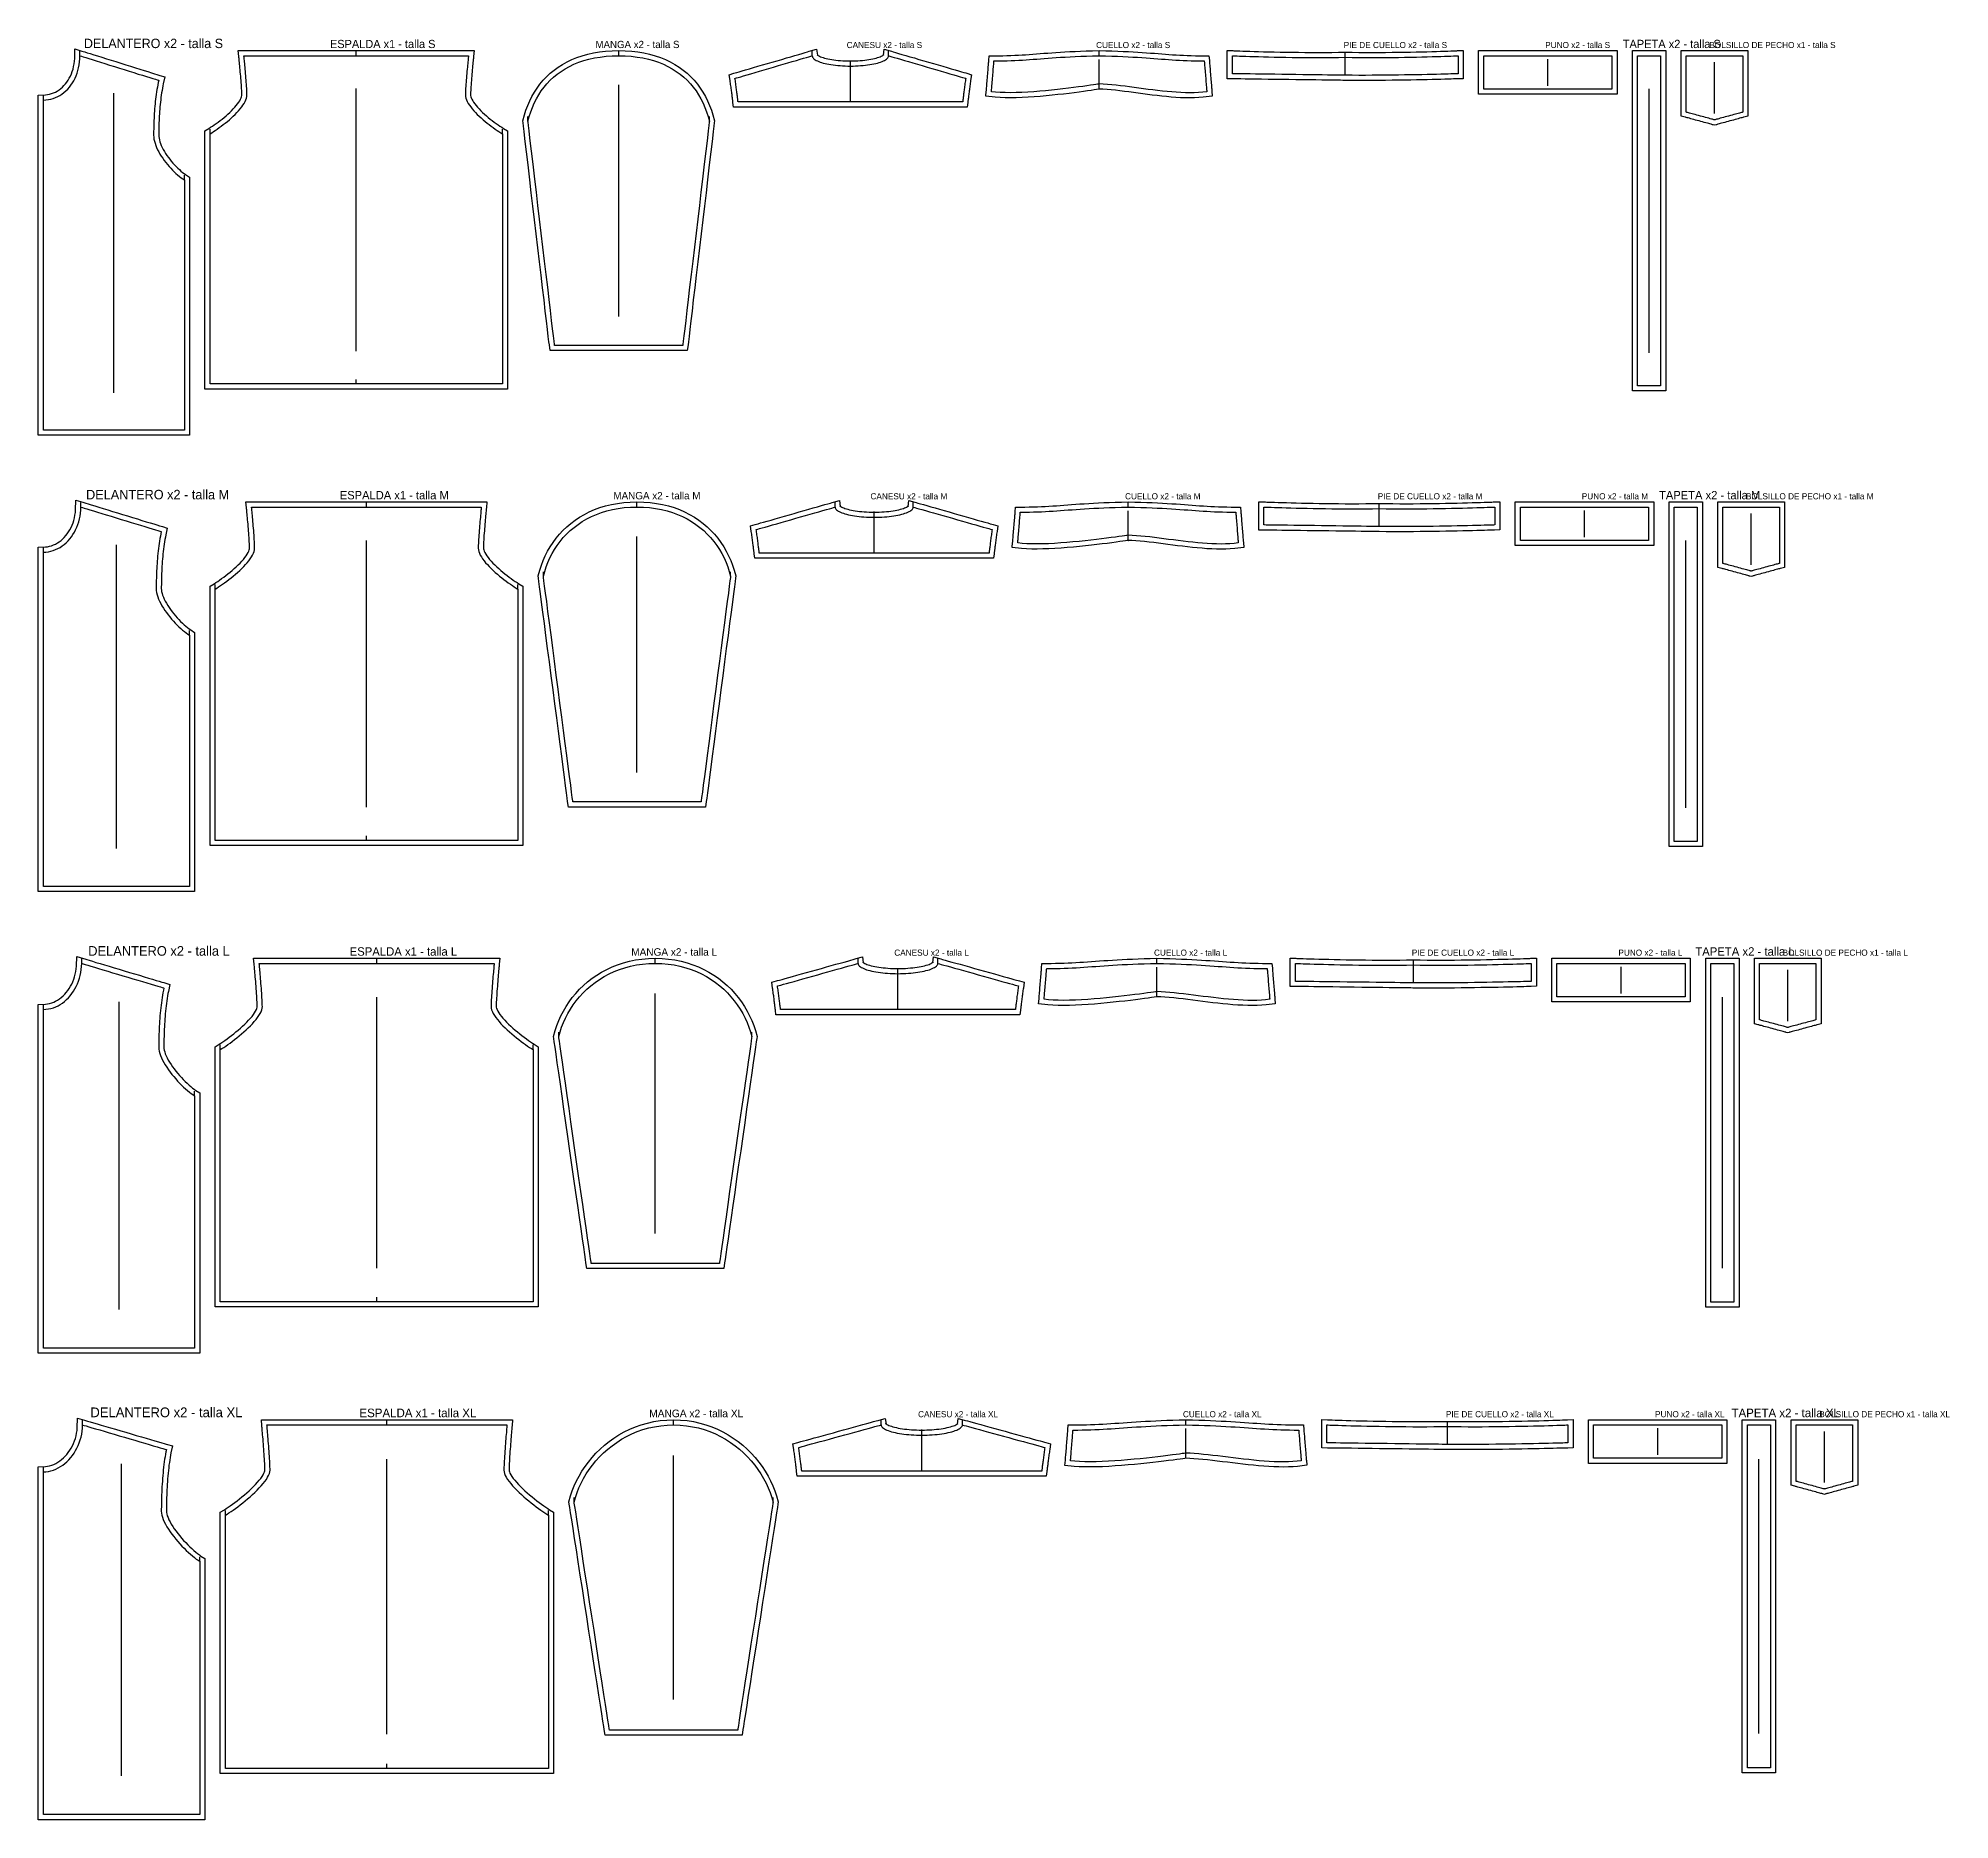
# Model space of a CAD drawing. Header units: centimetres. Extents: x -1 to 372, y -344 to 3.
import ezdxf

# ---------------------------------------------------------------- set-up
doc = ezdxf.new("R2010")
doc.units = ezdxf.units.CM
for name, color, linetype in [('15_SeamAllowance', 4, 'CONTINUOUS'), ('1_Boundary', 7, 'CONTINUOUS'), ('4_Notch', 1, 'CONTINUOUS'), ('5_Grainline', 3, 'CONTINUOUS'), ('8_Text', 7, 'CONTINUOUS')]:
    doc.layers.add(name, color=color, linetype=linetype)

msp = doc.modelspace()

# ---------------------------------------------------------------- texts
at = {"layer": '8_Text'}
for s, height, p in [('DELANTERO x2 - talla S', 1.825, (7.91, 1.5)), ('ESPALDA x1 - talla S', 1.6, (55.88, 1.5)), ('MANGA x2 - talla S', 1.4125, (107.66, 1.5)), ('CANESU x2 - talla S', 1.2, (156.64, 1.5)), ('CUELLO x2 - talla S', 1.2, (205.2828, 1.5)), ('PIE DE CUELLO x2 - talla S', 1.2, (253.5547, 1.5)), ('PUNO x2 - talla S', 1.2, (292.84, 1.5)), ('TAPETA x2 - talla S', 1.6092, (307.9604, 1.5)), ('BOLSILLO DE PECHO x1 - talla S', 1.2, (324.86, 1.5)), ('DELANTERO x2 - talla M', 1.85, (8.33, -86.5)), ('ESPALDA x1 - talla M', 1.625, (57.8, -86.5)), ('MANGA x2 - talla M', 1.4375, (111.15, -86.5)), ('CANESU x2 - talla M', 1.2, (161.28, -86.5)), ('CUELLO x2 - talla M', 1.2, (210.9228, -86.5)), ('PIE DE CUELLO x2 - talla M', 1.2, (260.1947, -86.5)), ('PUNO x2 - talla M', 1.2, (299.98, -86.5)), ('TAPETA x2 - talla M', 1.63, (315.034, -86.5)), ('BOLSILLO DE PECHO x1 - talla M', 1.2, (332, -86.5)), ('DELANTERO x2 - talla L', 1.875, (8.75, -175.5)), ('ESPALDA x1 - talla L', 1.65, (59.72, -175.5)), ('MANGA x2 - talla L', 1.4625, (114.64, -175.5)), ('CANESU x2 - talla L', 1.2, (165.92, -175.5)), ('CUELLO x2 - talla L', 1.2, (216.5628, -175.5)), ('PIE DE CUELLO x2 - talla L', 1.2, (266.8347, -175.5)), ('PUNO x2 - talla L', 1.2, (307.12, -175.5)), ('TAPETA x2 - talla L', 1.6508, (322.1076, -175.5)), ('BOLSILLO DE PECHO x1 - talla L', 1.2, (339.14, -175.5)), ('DELANTERO x2 - talla XL', 1.9, (9.17, -265.5)), ('ESPALDA x1 - talla XL', 1.675, (61.64, -265.5)), ('MANGA x2 - talla XL', 1.4875, (118.13, -265.5)), ('CANESU x2 - talla XL', 1.2, (170.56, -265.5)), ('CUELLO x2 - talla XL', 1.2, (222.2028, -265.5)), ('PIE DE CUELLO x2 - talla XL', 1.2, (273.4747, -265.5)), ('PUNO x2 - talla XL', 1.2, (314.26, -265.5)), ('TAPETA x2 - talla XL', 1.6715, (329.1812, -265.5)), ('BOLSILLO DE PECHO x1 - talla XL', 1.2, (346.28, -265.5))]:
    msp.add_text(s, height=height, dxfattribs=at).set_placement(p)

# ---------------------------------------------------------------- linework, layer by layer
at = {"layer": '15_SeamAllowance'}
for points in [[(-1, -7.6685), (0.4183, -7.6128), (0.8266, -7.5643), (1.2249, -7.4847), (1.6132, -7.375), (1.9911, -7.2359), (2.3584, -7.0681), (2.7145, -6.8722), (3.0587, -6.6487), (3.3901, -6.3984), (3.708, -6.1219), (4.0113, -5.8199), (4.2989, -5.4932), (4.5698, -5.1427), (4.8229, -4.7692), (5.0569, -4.3739), (5.2709, -3.9575), (5.4636, -3.5213), (5.6341, -3.0661), (5.7812, -2.5932), (5.9039, -2.1036), (6.0011, -1.5984), (6.0718, -1.0787), (6.115, -0.5455), (6.1658, 1.3487), (7.5059, 0.9302), (7.7305, 0.8601), (8.0885, 0.7483), (8.5666, 0.599), (9.1514, 0.4163), (9.8297, 0.2045), (10.5879, -0.0323), (11.4129, -0.2899), (12.2913, -0.5642), (13.2096, -0.851), (14.1547, -1.1462), (15.1131, -1.4455), (16.0715, -1.7448), (17.0166, -2.0399), (17.9349, -2.3267), (18.8133, -2.601), (19.6383, -2.8587), (20.3965, -3.0955), (21.0748, -3.3073), (21.6596, -3.4899), (22.1377, -3.6392), (22.4957, -3.751), (22.7203, -3.8212), (23.6736, -4.1189), (23.3815, -5.4478), (23.2937, -5.8797), (23.2115, -6.3179), (23.1346, -6.7616), (23.063, -7.2098), (22.9964, -7.6617), (22.9349, -8.1165), (22.8782, -8.5732), (22.8262, -9.0311), (22.7787, -9.4893), (22.7356, -9.9469), (22.6967, -10.4032), (22.6619, -10.8572), (22.631, -11.3082), (22.6039, -11.7554), (22.5803, -12.1979), (22.5601, -12.6348), (22.5431, -13.0654), (22.5292, -13.4889), (22.5183, -13.9044), (22.51, -14.311), (22.5043, -14.7081), (22.5011, -15.0947), (22.5001, -15.4479), (22.5148, -15.7613), (22.5565, -16.0734), (22.6267, -16.4053), (22.7252, -16.754), (22.851, -17.1164), (23.0031, -17.4895), (23.1798, -17.8706), (23.3794, -18.2569), (23.6002, -18.646), (23.84, -19.0354), (24.0971, -19.423), (24.3692, -19.8064), (24.6544, -20.1836), (24.9506, -20.5525), (25.2556, -20.911), (25.5672, -21.2572), (25.8832, -21.589), (26.2014, -21.9044), (26.5193, -22.2015), (26.8347, -22.4783), (27.1447, -22.7327), (27.4468, -22.9628), (27.7376, -23.1664), (28.5, -23.6503), (28.5, -24.4471), (28.5, -25.1602), (28.5, -26.2969), (28.5, -27.8148), (28.5, -29.6716), (28.5, -31.825), (28.5, -34.2325), (28.5, -36.8519), (28.5, -39.6406), (28.5, -42.5565), (28.5, -45.5571), (28.5, -48.6), (28.5, -51.6429), (28.5, -54.6435), (28.5, -57.5594), (28.5, -60.3481), (28.5, -62.9675), (28.5, -65.375), (28.5, -67.5284), (28.5, -69.3852), (28.5, -70.9031), (28.5, -72.0398), (28.5, -72.7529), (28.5, -74), (27.3607, -74), (26.9589, -74), (26.3184, -74), (25.463, -74), (24.4166, -74), (23.2031, -74), (21.8464, -74), (20.3704, -74), (18.7988, -74), (17.1557, -74), (15.4648, -74), (13.75, -74), (12.0352, -74), (10.3443, -74), (8.7012, -74), (7.1296, -74), (5.6536, -74), (4.2969, -74), (3.0834, -74), (2.037, -74), (1.1816, -74), (0.5411, -74), (0.1393, -74), (-1, -74), (-1, -72.6741), (-1, -71.7335), (-1, -70.2341), (-1, -68.2319), (-1, -65.7826), (-1, -62.9422), (-1, -59.7665), (-1, -56.3115), (-1, -52.6329), (-1, -48.7867), (-1, -44.8288), (-1, -40.815), (-1, -36.8012), (-1, -32.8433), (-1, -28.9971), (-1, -25.3185), (-1, -21.8635), (-1, -18.6878), (-1, -15.8474), (-1, -13.3981), (-1, -11.3959), (-1, -9.8965), (-1, -8.9559)], [(61, 1), (61.1109, 1), (61.4309, 1), (61.941, 1), (62.6222, 1), (63.4555, 1), (64.4219, 1), (65.5023, 1), (66.6778, 1), (67.9293, 1), (69.2378, 1), (70.5844, 1), (71.95, 1), (73.3156, 1), (74.6622, 1), (75.9707, 1), (77.2222, 1), (78.3977, 1), (79.4781, 1), (80.4445, 1), (81.2778, 1), (81.959, 1), (82.4691, 1), (82.7891, 1), (84.0123, 1), (83.8914, -0.1341), (83.8827, -0.2161), (83.8688, -0.3484), (83.8503, -0.5269), (83.8275, -0.7477), (83.8012, -1.0068), (83.7717, -1.3002), (83.7396, -1.6238), (83.7055, -1.9736), (83.6698, -2.3457), (83.6331, -2.736), (83.5959, -3.1405), (83.5587, -3.5551), (83.522, -3.9758), (83.4865, -4.3986), (83.4525, -4.8193), (83.4206, -5.2339), (83.3913, -5.6382), (83.3653, -6.028), (83.3429, -6.3989), (83.3247, -6.7464), (83.3112, -7.0659), (83.3029, -7.3521), (83.3004, -7.568), (83.3161, -7.7755), (83.3601, -7.982), (83.4399, -8.22), (83.5575, -8.4847), (83.7128, -8.7708), (83.904, -9.0736), (84.1288, -9.389), (84.3842, -9.7135), (84.6671, -10.044), (84.9742, -10.3779), (85.3023, -10.713), (85.6482, -11.047), (86.0086, -11.3781), (86.3803, -11.7045), (86.7601, -12.0243), (87.1448, -12.3359), (87.5312, -12.6377), (87.9161, -12.9281), (88.2964, -13.2055), (88.6689, -13.4683), (89.0302, -13.715), (89.3772, -13.944), (89.7064, -14.1537), (90.5, -14.64), (90.5, -15.4471), (90.5, -16.1602), (90.5, -17.2969), (90.5, -18.8148), (90.5, -20.6716), (90.5, -22.825), (90.5, -25.2325), (90.5, -27.8519), (90.5, -30.6406), (90.5, -33.5565), (90.5, -36.5571), (90.5, -39.6), (90.5, -42.6429), (90.5, -45.6435), (90.5, -48.5594), (90.5, -51.3481), (90.5, -53.9675), (90.5, -56.375), (90.5, -58.5284), (90.5, -60.3852), (90.5, -61.9031), (90.5, -63.0398), (90.5, -63.7529), (90.5, -65), (89.3557, -65), (88.9392, -65), (88.2754, -65), (87.3889, -65), (86.3045, -65), (85.0469, -65), (83.6408, -65), (82.1111, -65), (80.4824, -65), (78.7795, -65), (77.0271, -65), (75.25, -65), (73.4729, -65), (71.7205, -65), (70.0176, -65), (68.3889, -65), (66.8592, -65), (65.4531, -65), (64.1955, -65), (63.1111, -65), (62.2246, -65), (61.5608, -65), (61.1443, -65), (61, -65), (60.8557, -65), (60.4392, -65), (59.7754, -65), (58.8889, -65), (57.8045, -65), (56.5469, -65), (55.1408, -65), (53.6111, -65), (51.9824, -65), (50.2795, -65), (48.5271, -65), (46.75, -65), (44.9729, -65), (43.2205, -65), (41.5176, -65), (39.8889, -65), (38.3592, -65), (36.9531, -65), (35.6955, -65), (34.6111, -65), (33.7246, -65), (33.0608, -65), (32.6443, -65), (31.5, -65), (31.5, -63.7529), (31.5, -63.0398), (31.5, -61.9031), (31.5, -60.3852), (31.5, -58.5284), (31.5, -56.375), (31.5, -53.9675), (31.5, -51.3481), (31.5, -48.5594), (31.5, -45.6435), (31.5, -42.6429), (31.5, -39.6), (31.5, -36.5571), (31.5, -33.5565), (31.5, -30.6406), (31.5, -27.8519), (31.5, -25.2325), (31.5, -22.825), (31.5, -20.6716), (31.5, -18.8148), (31.5, -17.2969), (31.5, -16.1602), (31.5, -15.4471), (31.5, -14.64), (32.2936, -14.1537), (32.6228, -13.944), (32.9698, -13.715), (33.3311, -13.4683), (33.7036, -13.2055), (34.0839, -12.9281), (34.4688, -12.6377), (34.8552, -12.3359), (35.2399, -12.0243), (35.6197, -11.7045), (35.9914, -11.3781), (36.3518, -11.047), (36.6977, -10.713), (37.0258, -10.3779), (37.3329, -10.044), (37.6158, -9.7135), (37.8712, -9.389), (38.096, -9.0736), (38.2872, -8.7708), (38.4425, -8.4847), (38.5601, -8.22), (38.6399, -7.982), (38.6839, -7.7755), (38.6996, -7.568), (38.6971, -7.3521), (38.6888, -7.0659), (38.6753, -6.7464), (38.6571, -6.3989), (38.6347, -6.028), (38.6087, -5.6382), (38.5794, -5.2339), (38.5475, -4.8193), (38.5135, -4.3986), (38.478, -3.9758), (38.4413, -3.5551), (38.4041, -3.1405), (38.3669, -2.736), (38.3302, -2.3457), (38.2945, -1.9736), (38.2604, -1.6238), (38.2283, -1.3002), (38.1988, -1.0068), (38.1725, -0.7477), (38.1497, -0.5269), (38.1312, -0.3484), (38.1173, -0.2161), (38.1086, -0.1341), (37.9877, 1), (39.2109, 1), (39.5309, 1), (40.041, 1), (40.7222, 1), (41.5555, 1), (42.5219, 1), (43.6023, 1), (44.7778, 1), (46.0293, 1), (47.3378, 1), (48.6844, 1), (50.05, 1), (51.4156, 1), (52.7622, 1), (54.0707, 1), (55.3222, 1), (56.4977, 1), (57.5781, 1), (58.5445, 1), (59.3778, 1), (60.059, 1), (60.5691, 1), (60.8891, 1)], [(112.18, 1.0002), (113.4783, 0.9718), (114.731, 0.8873), (115.9386, 0.7478), (117.1013, 0.5543), (118.2191, 0.308), (119.292, 0.01), (120.3201, -0.3386), (121.303, -0.7365), (122.2408, -1.1824), (123.1332, -1.675), (123.9799, -2.2126), (124.7807, -2.7938), (125.5354, -3.4167), (126.244, -4.0797), (126.9065, -4.7809), (127.5228, -5.5184), (128.0932, -6.2903), (128.6179, -7.0947), (129.0973, -7.9299), (129.5318, -8.794), (129.9219, -9.6852), (130.2682, -10.6019), (130.5711, -11.5426), (130.8758, -12.6699), (130.8268, -13.0834), (130.7511, -13.7228), (130.6305, -14.742), (130.4694, -16.103), (130.2723, -17.7679), (130.0437, -19.6987), (129.7881, -21.8573), (129.5101, -24.2059), (129.2141, -26.7064), (128.9046, -29.3209), (128.5861, -32.0113), (128.2631, -34.7397), (127.9401, -37.4681), (127.6216, -40.1585), (127.312, -42.773), (127.016, -45.2735), (126.738, -47.6221), (126.4824, -49.7807), (126.2539, -51.7115), (126.0568, -53.3764), (125.8956, -54.7374), (125.775, -55.7566), (125.6993, -56.396), (125.5686, -57.5), (124.5534, -57.5), (124.1881, -57.5), (123.6058, -57.5), (122.8281, -57.5), (121.8769, -57.5), (120.7738, -57.5), (119.5404, -57.5), (118.1985, -57.5), (116.7698, -57.5), (115.2761, -57.5), (113.7389, -57.5), (112.18, -57.5), (110.6211, -57.5), (109.0839, -57.5), (107.5902, -57.5), (106.1615, -57.5), (104.8196, -57.5), (103.5863, -57.5), (102.4831, -57.5), (101.5319, -57.5), (100.7542, -57.5), (100.1719, -57.5), (99.8066, -57.5), (98.7914, -57.5), (98.6607, -56.396), (98.585, -55.7566), (98.4644, -54.7374), (98.3032, -53.3764), (98.1061, -51.7115), (97.8776, -49.7807), (97.622, -47.6221), (97.344, -45.2735), (97.048, -42.773), (96.7384, -40.1585), (96.4199, -37.4681), (96.0969, -34.7397), (95.7739, -32.0113), (95.4554, -29.3209), (95.1459, -26.7064), (94.8499, -24.2059), (94.5719, -21.8573), (94.3163, -19.6987), (94.0877, -17.7679), (93.8906, -16.103), (93.7295, -14.742), (93.6089, -13.7228), (93.5332, -13.0834), (93.4842, -12.6699), (93.7889, -11.5426), (94.0918, -10.6019), (94.4381, -9.6852), (94.8282, -8.794), (95.2627, -7.9299), (95.7421, -7.0947), (96.2668, -6.2903), (96.8372, -5.5184), (97.4535, -4.7809), (98.116, -4.0797), (98.8246, -3.4167), (99.5793, -2.7938), (100.3801, -2.2126), (101.2268, -1.675), (102.1192, -1.1824), (103.057, -0.7365), (104.0399, -0.3386), (105.068, 0.01), (106.1409, 0.308), (107.2587, 0.5543), (108.4214, 0.7478), (109.629, 0.8873), (110.8817, 0.9718)], [(157.36, -1), (157.8595, -0.9955), (158.3481, -0.9823), (158.8247, -0.9606), (159.2882, -0.9309), (159.7374, -0.8934), (160.1712, -0.8486), (160.5884, -0.7967), (160.9877, -0.7382), (161.3679, -0.6735), (161.7276, -0.6031), (162.0655, -0.5275), (162.38, -0.4474), (162.6695, -0.3636), (162.9322, -0.277), (163.1662, -0.1889), (163.3691, -0.101), (163.5386, -0.0159), (163.6718, 0.0629), (163.7663, 0.13), (163.8203, 0.1775), (163.8356, 0.195), (163.8208, 0.1711), (163.7949, 0.1013), (163.9409, 1.2897), (165.1466, 0.9376), (165.3668, 0.8733), (165.7178, 0.7709), (166.1866, 0.634), (166.76, 0.4666), (167.425, 0.2724), (168.1684, 0.0553), (168.9773, -0.1808), (169.8385, -0.4323), (170.739, -0.6952), (171.6656, -0.9657), (172.6053, -1.2401), (173.545, -1.5144), (174.4716, -1.785), (175.372, -2.0479), (176.2332, -2.2993), (177.0421, -2.5355), (177.7856, -2.7526), (178.4506, -2.9467), (179.024, -3.1142), (179.4927, -3.251), (179.8438, -3.3535), (180.064, -3.4178), (180.977, -3.6844), (180.812, -4.7979), (180.775, -5.0526), (180.7383, -5.3112), (180.702, -5.5721), (180.6661, -5.8339), (180.6308, -6.0953), (180.5963, -6.3547), (180.5627, -6.6108), (180.5301, -6.8622), (180.4987, -7.1075), (180.4685, -7.3453), (180.4398, -7.5741), (180.4126, -7.7925), (180.3871, -7.9993), (180.3634, -8.1929), (180.3416, -8.372), (180.322, -8.5351), (180.3045, -8.681), (180.2894, -8.8082), (180.2767, -8.9152), (180.2667, -9.0008), (180.2593, -9.0635), (180.2549, -9.1019), (180.1509, -10), (179.1491, -10), (178.8291, -10), (178.319, -10), (177.6378, -10), (176.8045, -10), (175.8381, -10), (174.7577, -10), (173.5822, -10), (172.3307, -10), (171.0222, -10), (169.6756, -10), (168.31, -10), (166.9444, -10), (165.5978, -10), (164.2893, -10), (163.0378, -10), (161.8623, -10), (160.7819, -10), (159.8155, -10), (158.9822, -10), (158.301, -10), (157.7909, -10), (157.4709, -10), (157.36, -10), (157.2491, -10), (156.9291, -10), (156.419, -10), (155.7378, -10), (154.9045, -10), (153.9381, -10), (152.8577, -10), (151.6822, -10), (150.4307, -10), (149.1222, -10), (147.7756, -10), (146.41, -10), (145.0444, -10), (143.6978, -10), (142.3893, -10), (141.1378, -10), (139.9623, -10), (138.8819, -10), (137.9155, -10), (137.0822, -10), (136.401, -10), (135.8909, -10), (135.5709, -10), (134.5691, -10), (134.4651, -9.1019), (134.4607, -9.0635), (134.4533, -9.0008), (134.4433, -8.9152), (134.4306, -8.8082), (134.4155, -8.681), (134.398, -8.5351), (134.3784, -8.372), (134.3566, -8.1929), (134.3329, -7.9993), (134.3074, -7.7925), (134.2802, -7.5741), (134.2515, -7.3453), (134.2213, -7.1075), (134.1899, -6.8622), (134.1573, -6.6108), (134.1237, -6.3547), (134.0892, -6.0953), (134.0539, -5.8339), (134.018, -5.5721), (133.9817, -5.3112), (133.945, -5.0526), (133.908, -4.7979), (133.743, -3.6844), (134.656, -3.4178), (134.8762, -3.3535), (135.2273, -3.251), (135.696, -3.1142), (136.2694, -2.9467), (136.9344, -2.7526), (137.6779, -2.5355), (138.4868, -2.2993), (139.348, -2.0479), (140.2484, -1.785), (141.175, -1.5144), (142.1147, -1.2401), (143.0544, -0.9657), (143.981, -0.6952), (144.8815, -0.4323), (145.7427, -0.1808), (146.5516, 0.0553), (147.295, 0.2724), (147.96, 0.4666), (148.5334, 0.634), (149.0022, 0.7709), (149.3532, 0.8733), (149.5734, 0.9376), (150.7791, 1.2897), (150.9251, 0.1013), (150.8992, 0.1711), (150.8844, 0.195), (150.8997, 0.1775), (150.9537, 0.13), (151.0482, 0.0629), (151.1814, -0.0159), (151.3509, -0.101), (151.5538, -0.1889), (151.7878, -0.277), (152.0505, -0.3636), (152.34, -0.4474), (152.6545, -0.5275), (152.9924, -0.6031), (153.3521, -0.6735), (153.7323, -0.7382), (154.1316, -0.7967), (154.5488, -0.8486), (154.9826, -0.8934), (155.4318, -0.9309), (155.8953, -0.9606), (156.3719, -0.9823), (156.8605, -0.9955)], [(205.86, 1.0002), (207.1576, 0.9717), (208.36, 0.9378), (209.4916, 0.8989), (210.5577, 0.8555), (211.5638, 0.8083), (212.5151, 0.7578), (213.4169, 0.7047), (214.2746, 0.6496), (215.0933, 0.5932), (215.8784, 0.536), (216.635, 0.4788), (217.3685, 0.422), (218.0843, 0.3664), (218.7876, 0.3126), (219.4839, 0.2611), (220.1788, 0.2126), (220.8778, 0.1676), (221.5864, 0.1267), (222.3105, 0.0905), (223.0556, 0.0595), (223.8274, 0.0344), (224.6317, 0.0157), (225.474, 0.004), (227.2805, -0.0042), (227.3591, -0.9473), (227.3664, -1.035), (227.378, -1.1748), (227.3936, -1.3614), (227.4126, -1.5897), (227.4347, -1.8545), (227.4593, -2.1505), (227.4862, -2.4725), (227.5147, -2.8154), (227.5446, -3.1739), (227.5754, -3.5428), (227.6065, -3.917), (227.6377, -4.2911), (227.6685, -4.66), (227.6983, -5.0185), (227.7269, -5.3614), (227.7538, -5.6834), (227.7784, -5.9795), (227.8005, -6.2442), (227.8195, -6.4725), (227.8351, -6.6591), (227.8467, -6.7989), (227.854, -6.8866), (227.9365, -7.8769), (226.1627, -8.0918), (225.3075, -8.1615), (224.4381, -8.2018), (223.5562, -8.2154), (222.6632, -8.2048), (221.7607, -8.1724), (220.8502, -8.1208), (219.9333, -8.0522), (219.0117, -7.969), (218.0871, -7.8735), (217.1611, -7.768), (216.2355, -7.6547), (215.312, -7.536), (214.3924, -7.4139), (213.4786, -7.2909), (212.5723, -7.169), (211.6755, -7.0506), (210.7901, -6.9377), (209.918, -6.8327), (209.0612, -6.7376), (208.2218, -6.6547), (207.4018, -6.586), (206.6035, -6.5336), (205.9183, -6.5035), (205.9432, -6.4995), (205.7225, -6.5346), (205.3683, -6.5897), (204.8908, -6.6625), (204.3001, -6.7504), (203.606, -6.8509), (202.8186, -6.9616), (201.9479, -7.0801), (201.0038, -7.2038), (199.9964, -7.3303), (198.9354, -7.457), (197.8309, -7.5816), (196.6929, -7.7015), (195.531, -7.8143), (194.3553, -7.9175), (193.1754, -8.0086), (192.0012, -8.0851), (190.8421, -8.1444), (189.7077, -8.1841), (188.6073, -8.2014), (187.5499, -8.1938), (186.5439, -8.1583), (185.5971, -8.0917), (183.783, -7.8824), (183.866, -6.8866), (183.8733, -6.7989), (183.8849, -6.6591), (183.9005, -6.4725), (183.9195, -6.2442), (183.9416, -5.9795), (183.9662, -5.6834), (183.9931, -5.3614), (184.0217, -5.0185), (184.0515, -4.66), (184.0823, -4.2911), (184.1135, -3.917), (184.1446, -3.5428), (184.1754, -3.1739), (184.2053, -2.8154), (184.2338, -2.4725), (184.2607, -2.1505), (184.2853, -1.8545), (184.3074, -1.5897), (184.3264, -1.3614), (184.342, -1.1748), (184.3536, -1.035), (184.3609, -0.9473), (184.4395, -0.0042), (186.246, 0.004), (187.0883, 0.0157), (187.8926, 0.0344), (188.6644, 0.0595), (189.4095, 0.0905), (190.1336, 0.1267), (190.8422, 0.1676), (191.5412, 0.2126), (192.2361, 0.2611), (192.9324, 0.3126), (193.6357, 0.3664), (194.3515, 0.422), (195.085, 0.4788), (195.8416, 0.536), (196.6267, 0.5932), (197.4454, 0.6496), (198.3031, 0.7047), (199.2049, 0.7578), (200.1562, 0.8083), (201.1623, 0.8555), (202.2284, 0.8989), (203.36, 0.9378), (204.5624, 0.9717)], [(253.86, 0.7001), (255.1905, 0.6785), (256.5073, 0.6639), (257.8242, 0.6555), (259.1355, 0.6528), (260.4359, 0.6553), (261.7199, 0.6625), (262.982, 0.6738), (264.2168, 0.6888), (265.4188, 0.7069), (266.5826, 0.7276), (267.7027, 0.7504), (268.7737, 0.7747), (269.7901, 0.8001), (270.7466, 0.826), (271.6376, 0.8519), (272.4578, 0.8773), (273.2017, 0.9016), (273.8639, 0.9244), (274.4389, 0.9451), (274.9214, 0.9632), (275.3058, 0.9781), (275.5868, 0.9894), (275.7589, 0.9966), (276.86, 1.0436), (276.86, -0.0177), (276.86, -0.0689), (276.86, -0.1504), (276.86, -0.2593), (276.86, -0.3924), (276.86, -0.5469), (276.86, -0.7195), (276.86, -0.9074), (276.86, -1.1074), (276.86, -1.3166), (276.86, -1.5318), (276.86, -1.75), (276.86, -1.9682), (276.86, -2.1834), (276.86, -2.3926), (276.86, -2.5926), (276.86, -2.7805), (276.86, -2.9531), (276.86, -3.1076), (276.86, -3.2407), (276.86, -3.3496), (276.86, -3.4311), (276.86, -3.4823), (276.86, -4.4664), (275.8348, -4.5014), (275.6606, -4.5073), (275.3774, -4.5165), (274.9906, -4.5287), (274.5056, -4.5435), (273.928, -4.5605), (273.263, -4.5794), (272.5161, -4.5996), (271.6928, -4.621), (270.7985, -4.6429), (269.8385, -4.6652), (268.8184, -4.6873), (267.7434, -4.7089), (266.6191, -4.7295), (265.4508, -4.7489), (264.244, -4.7666), (263.004, -4.7822), (261.7363, -4.7953), (260.4463, -4.8055), (259.1394, -4.8125), (257.821, -4.8158), (256.4964, -4.8151), (255.1711, -4.8099), (253.8494, -4.7999), (253.735, -4.7984), (253.4135, -4.794), (252.9011, -4.787), (252.2167, -4.7777), (251.3796, -4.7663), (250.4089, -4.753), (249.3235, -4.7382), (248.1427, -4.7221), (246.8854, -4.705), (245.5709, -4.6871), (244.2182, -4.6686), (242.8464, -4.6499), (241.4745, -4.6312), (240.1218, -4.6128), (238.8073, -4.5948), (237.5501, -4.5777), (236.3692, -4.5616), (235.2839, -4.5468), (234.3131, -4.5335), (233.476, -4.5221), (232.7917, -4.5128), (232.2792, -4.5058), (231.9578, -4.5014), (230.86, -4.4865), (230.86, -3.4823), (230.86, -3.4311), (230.86, -3.3496), (230.86, -3.2407), (230.86, -3.1076), (230.86, -2.9531), (230.86, -2.7805), (230.86, -2.5926), (230.86, -2.3926), (230.86, -2.1834), (230.86, -1.9682), (230.86, -1.75), (230.86, -1.5318), (230.86, -1.3166), (230.86, -1.1074), (230.86, -0.9074), (230.86, -0.7195), (230.86, -0.5469), (230.86, -0.3924), (230.86, -0.2593), (230.86, -0.1504), (230.86, -0.0689), (230.86, -0.0177), (230.86, 1.0436), (231.9611, 0.9966), (232.1332, 0.9894), (232.4142, 0.9781), (232.7986, 0.9632), (233.2811, 0.9451), (233.8561, 0.9244), (234.5183, 0.9016), (235.2622, 0.8773), (236.0824, 0.8519), (236.9734, 0.826), (237.9299, 0.8001), (238.9463, 0.7747), (240.0173, 0.7504), (241.1374, 0.7276), (242.3012, 0.7069), (243.5032, 0.6888), (244.738, 0.6738), (246.0001, 0.6625), (247.2841, 0.6553), (248.5845, 0.6528), (249.8958, 0.6555), (251.2127, 0.6639), (252.5295, 0.6785)], [(279.86, 1), (280.9866, 1), (281.3519, 1), (281.9342, 1), (282.7119, 1), (283.6631, 1), (284.7663, 1), (285.9996, 1), (287.3415, 1), (288.7702, 1), (290.2639, 1), (291.8011, 1), (293.36, 1), (294.9189, 1), (296.4561, 1), (297.9498, 1), (299.3785, 1), (300.7204, 1), (301.9538, 1), (303.0569, 1), (304.0081, 1), (304.7858, 1), (305.3681, 1), (305.7334, 1), (306.86, 1), (306.86, -0.0329), (306.86, -0.1279), (306.86, -0.2793), (306.86, -0.4815), (306.86, -0.7288), (306.86, -1.0156), (306.86, -1.3363), (306.86, -1.6852), (306.86, -2.0566), (306.86, -2.445), (306.86, -2.8447), (306.86, -3.25), (306.86, -3.6553), (306.86, -4.055), (306.86, -4.4434), (306.86, -4.8148), (306.86, -5.1637), (306.86, -5.4844), (306.86, -5.7712), (306.86, -6.0185), (306.86, -6.2207), (306.86, -6.3721), (306.86, -6.4671), (306.86, -7.5), (305.7334, -7.5), (305.3681, -7.5), (304.7858, -7.5), (304.0081, -7.5), (303.0569, -7.5), (301.9538, -7.5), (300.7204, -7.5), (299.3785, -7.5), (297.9498, -7.5), (296.4561, -7.5), (294.9189, -7.5), (293.36, -7.5), (291.8011, -7.5), (290.2639, -7.5), (288.7702, -7.5), (287.3415, -7.5), (285.9996, -7.5), (284.7663, -7.5), (283.6631, -7.5), (282.7119, -7.5), (281.9342, -7.5), (281.3519, -7.5), (280.9866, -7.5), (279.86, -7.5), (279.86, -6.4671), (279.86, -6.3721), (279.86, -6.2207), (279.86, -6.0185), (279.86, -5.7712), (279.86, -5.4844), (279.86, -5.1637), (279.86, -4.8148), (279.86, -4.4434), (279.86, -4.055), (279.86, -3.6553), (279.86, -3.25), (279.86, -2.8447), (279.86, -2.445), (279.86, -2.0566), (279.86, -1.6852), (279.86, -1.3363), (279.86, -1.0156), (279.86, -0.7288), (279.86, -0.4815), (279.86, -0.2793), (279.86, -0.1279), (279.86, -0.0329)], [(309.86, 1), (310.8828, 1), (310.9485, 1), (311.0534, 1), (311.1933, 1), (311.3646, 1), (311.5631, 1), (311.7851, 1), (312.0267, 1), (312.2838, 1), (312.5527, 1), (312.8294, 1), (313.11, 1), (313.3906, 1), (313.6673, 1), (313.9362, 1), (314.1933, 1), (314.4349, 1), (314.6569, 1), (314.8554, 1), (315.0267, 1), (315.1666, 1), (315.2715, 1), (315.3372, 1), (316.36, 1), (316.36, -0.3259), (316.36, -1.2665), (316.36, -2.7659), (316.36, -4.7681), (316.36, -7.2174), (316.36, -10.0578), (316.36, -13.2335), (316.36, -16.6885), (316.36, -20.3671), (316.36, -24.2133), (316.36, -28.1712), (316.36, -32.185), (316.36, -36.1988), (316.36, -40.1567), (316.36, -44.0029), (316.36, -47.6815), (316.36, -51.1365), (316.36, -54.3122), (316.36, -57.1526), (316.36, -59.6019), (316.36, -61.6041), (316.36, -63.1035), (316.36, -64.0441), (316.36, -65.37), (315.3372, -65.37), (315.2715, -65.37), (315.1666, -65.37), (315.0267, -65.37), (314.8554, -65.37), (314.6569, -65.37), (314.4349, -65.37), (314.1933, -65.37), (313.9362, -65.37), (313.6673, -65.37), (313.3906, -65.37), (313.11, -65.37), (312.8294, -65.37), (312.5527, -65.37), (312.2838, -65.37), (312.0267, -65.37), (311.7851, -65.37), (311.5631, -65.37), (311.3646, -65.37), (311.1933, -65.37), (311.0534, -65.37), (310.9485, -65.37), (310.8828, -65.37), (309.86, -65.37), (309.86, -64.0441), (309.86, -63.1035), (309.86, -61.6041), (309.86, -59.6019), (309.86, -57.1526), (309.86, -54.3122), (309.86, -51.1365), (309.86, -47.6815), (309.86, -44.0029), (309.86, -40.1567), (309.86, -36.1988), (309.86, -32.185), (309.86, -28.1712), (309.86, -24.2133), (309.86, -20.3671), (309.86, -16.6885), (309.86, -13.2335), (309.86, -10.0578), (309.86, -7.2174), (309.86, -4.7681), (309.86, -2.7659), (309.86, -1.2665), (309.86, -0.3259)], [(319.36, 1), (320.4157, 1), (320.5764, 1), (320.8327, 1), (321.1748, 1), (321.5934, 1), (322.0788, 1), (322.6214, 1), (323.2119, 1), (323.8405, 1), (324.4977, 1), (325.1741, 1), (325.86, 1), (326.5459, 1), (327.2223, 1), (327.8795, 1), (328.5081, 1), (329.0986, 1), (329.6413, 1), (330.1266, 1), (330.5452, 1), (330.8873, 1), (331.1436, 1), (331.3043, 1), (332.36, 1), (332.36, -0.0557), (332.36, -0.2164), (332.36, -0.4727), (332.36, -0.8148), (332.36, -1.2334), (332.36, -1.7188), (332.36, -2.2614), (332.36, -2.8519), (332.36, -3.4805), (332.36, -4.1377), (332.36, -4.8141), (332.36, -5.5), (332.36, -6.1859), (332.36, -6.8623), (332.36, -7.5195), (332.36, -8.1481), (332.36, -8.7386), (332.36, -9.2813), (332.36, -9.7666), (332.36, -10.1852), (332.36, -10.5273), (332.36, -10.7836), (332.36, -10.9443), (332.36, -11.7638), (331.5953, -11.9724), (331.5149, -11.9943), (331.3868, -12.0292), (331.2157, -12.0759), (331.0064, -12.1329), (330.7637, -12.1991), (330.4924, -12.2731), (330.1972, -12.3537), (329.8829, -12.4394), (329.5543, -12.529), (329.2161, -12.6212), (328.8731, -12.7148), (328.5302, -12.8083), (328.192, -12.9005), (327.8634, -12.9902), (327.549, -13.0759), (327.2538, -13.1564), (326.9825, -13.2304), (326.7398, -13.2966), (326.5305, -13.3537), (326.3594, -13.4003), (326.2313, -13.4352), (326.151, -13.4572), (325.86, -13.5365), (325.569, -13.4572), (325.4887, -13.4352), (325.3606, -13.4003), (325.1895, -13.3537), (324.9802, -13.2966), (324.7375, -13.2304), (324.4662, -13.1564), (324.171, -13.0759), (323.8566, -12.9902), (323.528, -12.9005), (323.1898, -12.8083), (322.8469, -12.7148), (322.5039, -12.6212), (322.1657, -12.529), (321.8371, -12.4394), (321.5228, -12.3537), (321.2276, -12.2731), (320.9563, -12.1991), (320.7136, -12.1329), (320.5043, -12.0759), (320.3332, -12.0292), (320.2051, -11.9943), (320.1247, -11.9724), (319.36, -11.7638), (319.36, -10.9443), (319.36, -10.7836), (319.36, -10.5273), (319.36, -10.1852), (319.36, -9.7666), (319.36, -9.2813), (319.36, -8.7386), (319.36, -8.1481), (319.36, -7.5195), (319.36, -6.8623), (319.36, -6.1859), (319.36, -5.5), (319.36, -4.8141), (319.36, -4.1377), (319.36, -3.4805), (319.36, -2.8519), (319.36, -2.2614), (319.36, -1.7188), (319.36, -1.2334), (319.36, -0.8148), (319.36, -0.4727), (319.36, -0.2164), (319.36, -0.0557)], [(-1, -95.8401), (0.4161, -95.7821), (0.8246, -95.7317), (1.2255, -95.649), (1.6185, -95.5348), (2.0031, -95.3899), (2.3786, -95.2148), (2.7442, -95.0104), (3.099, -94.7773), (3.4417, -94.5165), (3.7713, -94.2287), (4.0863, -93.9148), (4.3857, -93.5761), (4.6681, -93.2135), (4.9321, -92.8282), (5.1767, -92.4213), (5.4003, -91.9943), (5.602, -91.5482), (5.7805, -91.0844), (5.9345, -90.6041), (6.063, -90.1086), (6.1649, -89.5993), (6.239, -89.0772), (6.2843, -88.5438), (6.3374, -86.66), (7.6719, -87.068), (7.9013, -87.1381), (8.267, -87.2499), (8.7553, -87.3993), (9.3527, -87.5819), (10.0455, -87.7937), (10.82, -88.0305), (11.6627, -88.2881), (12.56, -88.5624), (13.498, -88.8493), (14.4634, -89.1444), (15.4424, -89.4437), (16.4214, -89.743), (17.3867, -90.0381), (18.3248, -90.3249), (19.222, -90.5993), (20.0647, -90.8569), (20.8392, -91.0937), (21.532, -91.3055), (22.1294, -91.4881), (22.6178, -91.6374), (22.9835, -91.7493), (23.2129, -91.8194), (24.1738, -92.1132), (23.8819, -93.4481), (23.7944, -93.885), (23.7123, -94.3325), (23.6354, -94.7891), (23.5638, -95.2536), (23.4972, -95.7247), (23.4356, -96.2011), (23.3789, -96.6815), (23.3268, -97.1648), (23.2792, -97.6495), (23.2361, -98.1346), (23.1971, -98.6187), (23.1622, -99.1006), (23.1312, -99.5792), (23.104, -100.0531), (23.0804, -100.5212), (23.0601, -100.9823), (23.0432, -101.435), (23.0293, -101.8783), (23.0183, -102.3109), (23.01, -102.7316), (23.0043, -103.1392), (23.0011, -103.5324), (23.0001, -103.8847), (23.0165, -104.1918), (23.0629, -104.5011), (23.142, -104.8365), (23.2534, -105.1938), (23.3962, -105.569), (23.5687, -105.9581), (23.769, -106.3579), (23.9948, -106.7649), (24.2439, -107.1763), (24.5138, -107.5891), (24.802, -108.0008), (25.106, -108.4087), (25.4232, -108.8105), (25.7511, -109.2036), (26.0872, -109.5857), (26.4287, -109.9544), (26.7729, -110.3075), (27.1173, -110.6425), (27.4589, -110.9572), (27.7948, -111.2493), (28.1218, -111.5162), (28.4367, -111.7555), (28.7354, -111.9648), (29.5, -112.4506), (29.5, -113.2481), (29.5, -113.9641), (29.5, -115.1055), (29.5, -116.6296), (29.5, -118.4941), (29.5, -120.6563), (29.5, -123.0736), (29.5, -125.7037), (29.5, -128.5039), (29.5, -131.4317), (29.5, -134.4446), (29.5, -137.5), (29.5, -140.5554), (29.5, -143.5683), (29.5, -146.4961), (29.5, -149.2963), (29.5, -151.9264), (29.5, -154.3438), (29.5, -156.5059), (29.5, -158.3704), (29.5, -159.8945), (29.5, -161.0359), (29.5, -161.7519), (29.5, -163), (28.3557, -163), (27.9392, -163), (27.2754, -163), (26.3889, -163), (25.3045, -163), (24.0469, -163), (22.6408, -163), (21.1111, -163), (19.4824, -163), (17.7795, -163), (16.0271, -163), (14.25, -163), (12.4729, -163), (10.7205, -163), (9.0176, -163), (7.3889, -163), (5.8592, -163), (4.4531, -163), (3.1955, -163), (2.1111, -163), (1.2246, -163), (0.5608, -163), (0.1443, -163), (-1, -163), (-1, -161.6698), (-1, -160.7171), (-1, -159.1984), (-1, -157.1704), (-1, -154.6895), (-1, -151.8125), (-1, -148.5959), (-1, -145.0963), (-1, -141.3703), (-1, -137.4745), (-1, -133.4656), (-1, -129.4), (-1, -125.3344), (-1, -121.3255), (-1, -117.4297), (-1, -113.7037), (-1, -110.2041), (-1, -106.9875), (-1, -104.1105), (-1, -101.6296), (-1, -99.6016), (-1, -98.0829), (-1, -97.1302)], [(63, -87), (63.1134, -87), (63.4407, -87), (63.9625, -87), (64.6593, -87), (65.5116, -87), (66.5, -87), (67.6051, -87), (68.8074, -87), (70.0875, -87), (71.4259, -87), (72.8032, -87), (74.2, -87), (75.5968, -87), (76.9741, -87), (78.3125, -87), (79.5926, -87), (80.7949, -87), (81.9, -87), (82.8884, -87), (83.7407, -87), (84.4375, -87), (84.9593, -87), (85.2866, -87), (86.5045, -87), (86.3921, -88.1292), (86.3834, -88.2172), (86.3695, -88.3589), (86.3509, -88.55), (86.3282, -88.7862), (86.3018, -89.063), (86.2723, -89.3763), (86.2402, -89.7215), (86.2061, -90.0944), (86.1703, -90.4906), (86.1336, -90.9057), (86.0964, -91.3354), (86.0591, -91.7752), (86.0224, -92.2208), (85.9868, -92.6678), (85.9528, -93.1117), (85.9208, -93.5482), (85.8915, -93.9726), (85.8654, -94.3805), (85.843, -94.7672), (85.8247, -95.1278), (85.8112, -95.4572), (85.8029, -95.7498), (85.8005, -95.9643), (85.8171, -96.1652), (85.8647, -96.3709), (85.953, -96.6162), (86.0842, -96.8939), (86.2577, -97.1972), (86.4711, -97.52), (86.7212, -97.8577), (87.0044, -98.2059), (87.3171, -98.5615), (87.6554, -98.9212), (88.0156, -99.2826), (88.3939, -99.643), (88.7867, -100.0004), (89.1903, -100.3524), (89.6011, -100.697), (90.0153, -101.0323), (90.4293, -101.3562), (90.8397, -101.6668), (91.2425, -101.9622), (91.6343, -102.2404), (92.0113, -102.4996), (92.3697, -102.7376), (92.7054, -102.9526), (93.5, -103.4407), (93.5, -104.2481), (93.5, -104.9641), (93.5, -106.1055), (93.5, -107.6296), (93.5, -109.4941), (93.5, -111.6563), (93.5, -114.0736), (93.5, -116.7037), (93.5, -119.5039), (93.5, -122.4317), (93.5, -125.4446), (93.5, -128.5), (93.5, -131.5554), (93.5, -134.5683), (93.5, -137.4961), (93.5, -140.2963), (93.5, -142.9264), (93.5, -145.3438), (93.5, -147.5059), (93.5, -149.3704), (93.5, -150.8945), (93.5, -152.0359), (93.5, -152.7519), (93.5, -154), (92.3506, -154), (91.9196, -154), (91.2324, -154), (90.3148, -154), (89.1923, -154), (87.8906, -154), (86.4353, -154), (84.8519, -154), (83.166, -154), (81.4034, -154), (79.5895, -154), (77.75, -154), (75.9105, -154), (74.0966, -154), (72.334, -154), (70.6481, -154), (69.0647, -154), (67.6094, -154), (66.3077, -154), (65.1852, -154), (64.2676, -154), (63.5804, -154), (63.1494, -154), (63, -154), (62.8506, -154), (62.4196, -154), (61.7324, -154), (60.8148, -154), (59.6923, -154), (58.3906, -154), (56.9353, -154), (55.3519, -154), (53.666, -154), (51.9034, -154), (50.0895, -154), (48.25, -154), (46.4105, -154), (44.5966, -154), (42.834, -154), (41.1481, -154), (39.5647, -154), (38.1094, -154), (36.8077, -154), (35.6852, -154), (34.7676, -154), (34.0804, -154), (33.6494, -154), (32.5, -154), (32.5, -152.7519), (32.5, -152.0359), (32.5, -150.8945), (32.5, -149.3704), (32.5, -147.5059), (32.5, -145.3438), (32.5, -142.9264), (32.5, -140.2963), (32.5, -137.4961), (32.5, -134.5683), (32.5, -131.5554), (32.5, -128.5), (32.5, -125.4446), (32.5, -122.4317), (32.5, -119.5039), (32.5, -116.7037), (32.5, -114.0736), (32.5, -111.6563), (32.5, -109.4941), (32.5, -107.6296), (32.5, -106.1055), (32.5, -104.9641), (32.5, -104.2481), (32.5, -103.4407), (33.2946, -102.9526), (33.6303, -102.7376), (33.9887, -102.4996), (34.3657, -102.2404), (34.7575, -101.9622), (35.1603, -101.6668), (35.5707, -101.3562), (35.9847, -101.0323), (36.3989, -100.697), (36.8097, -100.3524), (37.2133, -100.0004), (37.6061, -99.643), (37.9844, -99.2826), (38.3446, -98.9212), (38.6829, -98.5615), (38.9956, -98.2059), (39.2788, -97.8577), (39.5289, -97.52), (39.7423, -97.1972), (39.9158, -96.8939), (40.047, -96.6162), (40.1353, -96.3709), (40.1829, -96.1652), (40.1995, -95.9643), (40.1971, -95.7498), (40.1888, -95.4572), (40.1753, -95.1278), (40.157, -94.7672), (40.1346, -94.3805), (40.1085, -93.9726), (40.0792, -93.5482), (40.0472, -93.1117), (40.0132, -92.6678), (39.9776, -92.2208), (39.9409, -91.7752), (39.9036, -91.3354), (39.8664, -90.9057), (39.8297, -90.4906), (39.7939, -90.0944), (39.7598, -89.7215), (39.7277, -89.3763), (39.6982, -89.063), (39.6718, -88.7862), (39.6491, -88.55), (39.6305, -88.3589), (39.6166, -88.2172), (39.6079, -88.1292), (39.4955, -87), (40.7134, -87), (41.0407, -87), (41.5625, -87), (42.2593, -87), (43.1116, -87), (44.1, -87), (45.2051, -87), (46.4074, -87), (47.6875, -87), (49.0259, -87), (50.4032, -87), (51.8, -87), (53.1968, -87), (54.5741, -87), (55.9125, -87), (57.1926, -87), (58.3949, -87), (59.5, -87), (60.4884, -87), (61.3407, -87), (62.0375, -87), (62.5593, -87), (62.8866, -87)], [(115.75, -86.9997), (117.0571, -87.0323), (118.3235, -87.1289), (119.5489, -87.2876), (120.7329, -87.5066), (121.8749, -87.784), (122.9745, -88.1178), (124.031, -88.5061), (125.0439, -88.9466), (126.0127, -89.4374), (126.9367, -89.9763), (127.8155, -90.5609), (128.6486, -91.189), (129.4356, -91.8584), (130.176, -92.5665), (130.8696, -93.3112), (131.516, -94.0901), (132.1151, -94.9008), (132.6667, -95.741), (133.1706, -96.6084), (133.6267, -97.5008), (134.0349, -98.4159), (134.3951, -99.3515), (134.7073, -100.3055), (135.0176, -101.4451), (134.9624, -101.8666), (134.8784, -102.5094), (134.7445, -103.5339), (134.5656, -104.9021), (134.3469, -106.5757), (134.0931, -108.5167), (133.8095, -110.6867), (133.5008, -113.0476), (133.1722, -115.5613), (132.8287, -118.1895), (132.4751, -120.894), (132.1166, -123.6368), (131.758, -126.3795), (131.4045, -129.0841), (131.0609, -131.7123), (130.7323, -134.2259), (130.4237, -136.5868), (130.14, -138.7569), (129.8863, -140.6978), (129.6675, -142.3714), (129.4886, -143.7396), (129.3547, -144.7642), (129.2707, -145.4069), (129.1278, -146.5), (128.1234, -146.5), (127.7581, -146.5), (127.1758, -146.5), (126.3981, -146.5), (125.4469, -146.5), (124.3438, -146.5), (123.1104, -146.5), (121.7685, -146.5), (120.3398, -146.5), (118.8461, -146.5), (117.3089, -146.5), (115.75, -146.5), (114.1911, -146.5), (112.6539, -146.5), (111.1602, -146.5), (109.7315, -146.5), (108.3896, -146.5), (107.1563, -146.5), (106.0531, -146.5), (105.1019, -146.5), (104.3242, -146.5), (103.7419, -146.5), (103.3766, -146.5), (102.3722, -146.5), (102.2293, -145.4069), (102.1453, -144.7642), (102.0114, -143.7396), (101.8325, -142.3714), (101.6137, -140.6978), (101.36, -138.7569), (101.0763, -136.5868), (100.7677, -134.2259), (100.4391, -131.7123), (100.0955, -129.0841), (99.742, -126.3795), (99.3834, -123.6368), (99.0249, -120.894), (98.6713, -118.1895), (98.3278, -115.5613), (97.9992, -113.0476), (97.6905, -110.6867), (97.4069, -108.5167), (97.1531, -106.5757), (96.9344, -104.9021), (96.7555, -103.5339), (96.6216, -102.5094), (96.5376, -101.8666), (96.4824, -101.4451), (96.7927, -100.3055), (97.1049, -99.3515), (97.4651, -98.4159), (97.8733, -97.5008), (98.3294, -96.6084), (98.8333, -95.741), (99.3849, -94.9008), (99.984, -94.0901), (100.6304, -93.3112), (101.324, -92.5665), (102.0644, -91.8584), (102.8514, -91.189), (103.6845, -90.5609), (104.5633, -89.9763), (105.4873, -89.4374), (106.4561, -88.9466), (107.469, -88.5061), (108.5255, -88.1178), (109.6251, -87.784), (110.7671, -87.5066), (111.9511, -87.2876), (113.1765, -87.1289), (114.4429, -87.0323)], [(162, -89), (162.5004, -88.9955), (162.9917, -88.9823), (163.4725, -88.9606), (163.9417, -88.9308), (164.3979, -88.8933), (164.8397, -88.8483), (165.266, -88.7963), (165.6752, -88.7376), (166.066, -88.6727), (166.4368, -88.602), (166.7863, -88.526), (167.1126, -88.4454), (167.414, -88.3609), (167.6886, -88.2734), (167.9342, -88.1842), (168.1484, -88.0949), (168.3285, -88.008), (168.4714, -87.9269), (168.5739, -87.8571), (168.6338, -87.8068), (168.6517, -87.7872), (168.6356, -87.8119), (168.6062, -87.8876), (168.7571, -86.7192), (169.9527, -87.0608), (170.1777, -87.1251), (170.5364, -87.2275), (171.0155, -87.3644), (171.6014, -87.5318), (172.281, -87.726), (173.0407, -87.943), (173.8673, -88.1792), (174.7474, -88.4307), (175.6675, -88.6936), (176.6144, -88.9641), (177.5747, -89.2385), (178.535, -89.5128), (179.4819, -89.7834), (180.4021, -90.0463), (181.2821, -90.2977), (182.1087, -90.5339), (182.8685, -90.751), (183.548, -90.9451), (184.134, -91.1126), (184.613, -91.2494), (184.9717, -91.3519), (185.1967, -91.4162), (186.1177, -91.6793), (185.952, -92.7979), (185.915, -93.0526), (185.8783, -93.3112), (185.842, -93.5721), (185.8061, -93.8339), (185.7708, -94.0953), (185.7363, -94.3547), (185.7027, -94.6108), (185.6701, -94.8622), (185.6387, -95.1075), (185.6085, -95.3453), (185.5798, -95.5741), (185.5526, -95.7925), (185.5271, -95.9993), (185.5034, -96.1929), (185.4816, -96.372), (185.462, -96.5351), (185.4445, -96.681), (185.4294, -96.8082), (185.4167, -96.9152), (185.4067, -97.0008), (185.3993, -97.0635), (185.3949, -97.1019), (185.2909, -98), (184.2866, -98), (183.9593, -98), (183.4375, -98), (182.7407, -98), (181.8884, -98), (180.9, -98), (179.7949, -98), (178.5926, -98), (177.3125, -98), (175.9741, -98), (174.5968, -98), (173.2, -98), (171.8032, -98), (170.4259, -98), (169.0875, -98), (167.8074, -98), (166.6051, -98), (165.5, -98), (164.5116, -98), (163.6593, -98), (162.9625, -98), (162.4407, -98), (162.1134, -98), (162, -98), (161.8866, -98), (161.5593, -98), (161.0375, -98), (160.3407, -98), (159.4884, -98), (158.5, -98), (157.3949, -98), (156.1926, -98), (154.9125, -98), (153.5741, -98), (152.1968, -98), (150.8, -98), (149.4032, -98), (148.0259, -98), (146.6875, -98), (145.4074, -98), (144.2051, -98), (143.1, -98), (142.1116, -98), (141.2593, -98), (140.5625, -98), (140.0407, -98), (139.7134, -98), (138.7091, -98), (138.6051, -97.1019), (138.6007, -97.0635), (138.5933, -97.0008), (138.5833, -96.9152), (138.5706, -96.8082), (138.5555, -96.681), (138.538, -96.5351), (138.5184, -96.372), (138.4966, -96.1929), (138.4729, -95.9993), (138.4474, -95.7925), (138.4202, -95.5741), (138.3915, -95.3453), (138.3613, -95.1075), (138.3299, -94.8622), (138.2973, -94.6108), (138.2637, -94.3547), (138.2292, -94.0953), (138.1939, -93.8339), (138.158, -93.5721), (138.1217, -93.3112), (138.085, -93.0526), (138.048, -92.7979), (137.8823, -91.6793), (138.8033, -91.4162), (139.0283, -91.3519), (139.387, -91.2494), (139.866, -91.1126), (140.452, -90.9451), (141.1315, -90.751), (141.8913, -90.5339), (142.7179, -90.2977), (143.5979, -90.0463), (144.5181, -89.7834), (145.465, -89.5128), (146.4253, -89.2385), (147.3856, -88.9641), (148.3325, -88.6936), (149.2526, -88.4307), (150.1327, -88.1792), (150.9593, -87.943), (151.719, -87.726), (152.3986, -87.5318), (152.9845, -87.3644), (153.4636, -87.2275), (153.8223, -87.1251), (154.0473, -87.0608), (155.2429, -86.7192), (155.3938, -87.8876), (155.3644, -87.8119), (155.3483, -87.7872), (155.3662, -87.8068), (155.4261, -87.8571), (155.5286, -87.9269), (155.6715, -88.008), (155.8516, -88.0949), (156.0658, -88.1842), (156.3114, -88.2734), (156.586, -88.3609), (156.8874, -88.4454), (157.2137, -88.526), (157.5632, -88.602), (157.934, -88.6727), (158.3248, -88.7376), (158.734, -88.7963), (159.1603, -88.8483), (159.6021, -88.8933), (160.0583, -88.9308), (160.5275, -88.9606), (161.0083, -88.9823), (161.4996, -88.9955)], [(211.5, -86.9998), (212.8, -87.0283), (214.0095, -87.0622), (215.1526, -87.1011), (216.234, -87.1444), (217.2588, -87.1917), (218.2318, -87.2421), (219.158, -87.2952), (220.0421, -87.3502), (220.889, -87.4066), (221.7036, -87.4638), (222.4908, -87.521), (223.2554, -87.5778), (224.0023, -87.6333), (224.7364, -87.6872), (225.4629, -87.7387), (226.1866, -87.7873), (226.9128, -87.8323), (227.6466, -87.8732), (228.3932, -87.9095), (229.1577, -87.9405), (229.9455, -87.9656), (230.7616, -87.9843), (231.6114, -87.996), (233.4205, -88.0042), (233.4991, -88.9473), (233.5064, -89.035), (233.518, -89.1748), (233.5336, -89.3614), (233.5526, -89.5897), (233.5747, -89.8545), (233.5993, -90.1505), (233.6262, -90.4725), (233.6547, -90.8154), (233.6846, -91.1739), (233.7154, -91.5428), (233.7465, -91.917), (233.7777, -92.2911), (233.8085, -92.66), (233.8383, -93.0185), (233.8669, -93.3614), (233.8938, -93.6834), (233.9184, -93.9795), (233.9405, -94.2442), (233.9595, -94.4725), (233.9751, -94.6591), (233.9867, -94.7989), (233.994, -94.8866), (234.0766, -95.8772), (232.2996, -96.0919), (231.4369, -96.1615), (230.5562, -96.2018), (229.6592, -96.2154), (228.7477, -96.2048), (227.8237, -96.1725), (226.8892, -96.1209), (225.9461, -96.0524), (224.9965, -95.9693), (224.0424, -95.8739), (223.0861, -95.7684), (222.1295, -95.6552), (221.175, -95.5365), (220.2247, -95.4145), (219.2809, -95.2914), (218.3458, -95.1695), (217.4219, -95.051), (216.5114, -94.9381), (215.6167, -94.833), (214.7403, -94.7378), (213.8847, -94.6548), (213.0525, -94.586), (212.2464, -94.5336), (211.5558, -94.5034), (211.5756, -94.5003), (211.3477, -94.5353), (210.9821, -94.5904), (210.4892, -94.6631), (209.8796, -94.751), (209.1636, -94.8515), (208.3518, -94.9622), (207.4544, -95.0806), (206.482, -95.2043), (205.4448, -95.3307), (204.3534, -95.4574), (203.218, -95.5819), (202.049, -95.7018), (200.8568, -95.8146), (199.6515, -95.9177), (198.4434, -96.0087), (197.2427, -96.0851), (196.0593, -96.1445), (194.9033, -96.1841), (193.7843, -96.2014), (192.7116, -96.1938), (191.6942, -96.1583), (190.7401, -96.0917), (188.923, -95.8827), (189.006, -94.8866), (189.0133, -94.7989), (189.0249, -94.6591), (189.0405, -94.4725), (189.0595, -94.2442), (189.0816, -93.9795), (189.1062, -93.6834), (189.1331, -93.3614), (189.1617, -93.0185), (189.1915, -92.66), (189.2223, -92.2911), (189.2535, -91.917), (189.2846, -91.5428), (189.3154, -91.1739), (189.3453, -90.8154), (189.3738, -90.4725), (189.4007, -90.1505), (189.4253, -89.8545), (189.4474, -89.5897), (189.4664, -89.3614), (189.482, -89.1748), (189.4936, -89.035), (189.5009, -88.9473), (189.5795, -88.0042), (191.3886, -87.996), (192.2384, -87.9843), (193.0545, -87.9656), (193.8423, -87.9405), (194.6068, -87.9095), (195.3534, -87.8732), (196.0872, -87.8323), (196.8134, -87.7873), (197.5371, -87.7387), (198.2636, -87.6872), (198.9977, -87.6333), (199.7446, -87.5778), (200.5092, -87.521), (201.2964, -87.4638), (202.111, -87.4066), (202.9579, -87.3502), (203.842, -87.2952), (204.7682, -87.2421), (205.7412, -87.1917), (206.766, -87.1444), (207.8474, -87.1011), (208.9905, -87.0622), (210.2, -87.0283)], [(260.5, -87.2999), (261.833, -87.3215), (263.1571, -87.3361), (264.4856, -87.3445), (265.8126, -87.3472), (267.132, -87.3447), (268.4382, -87.3375), (269.725, -87.3262), (270.9867, -87.3112), (272.2174, -87.2931), (273.4111, -87.2724), (274.5621, -87.2496), (275.6644, -87.2253), (276.7121, -87.1999), (277.6994, -87.174), (278.6204, -87.1481), (279.4693, -87.1227), (280.2401, -87.0984), (280.927, -87.0756), (281.5242, -87.0549), (282.0258, -87.0368), (282.4258, -87.0218), (282.7186, -87.0105), (282.8981, -87.0033), (284, -86.9582), (284, -88.0177), (284, -88.0689), (284, -88.1504), (284, -88.2593), (284, -88.3924), (284, -88.5469), (284, -88.7195), (284, -88.9074), (284, -89.1074), (284, -89.3166), (284, -89.5318), (284, -89.75), (284, -89.9682), (284, -90.1834), (284, -90.3926), (284, -90.5926), (284, -90.7805), (284, -90.9531), (284, -91.1076), (284, -91.2407), (284, -91.3496), (284, -91.4311), (284, -91.4823), (284, -92.4677), (282.9709, -92.5015), (282.7894, -92.5073), (282.4946, -92.5165), (282.0923, -92.5287), (281.5884, -92.5435), (280.9888, -92.5605), (280.2992, -92.5794), (279.5256, -92.5997), (278.6738, -92.621), (277.7497, -92.643), (276.759, -92.6652), (275.7078, -92.6873), (274.6017, -92.7089), (273.4467, -92.7295), (272.2486, -92.7489), (271.0133, -92.7666), (269.7466, -92.7822), (268.4543, -92.7953), (267.1423, -92.8055), (265.8164, -92.8125), (264.4824, -92.8158), (263.1462, -92.8151), (261.8136, -92.8099), (260.4896, -92.7999), (260.3727, -92.7984), (260.044, -92.794), (259.5199, -92.787), (258.82, -92.7777), (257.9639, -92.7663), (256.971, -92.753), (255.861, -92.7382), (254.6533, -92.7221), (253.3675, -92.705), (252.0231, -92.6871), (250.6397, -92.6686), (249.2367, -92.6499), (247.8337, -92.6312), (246.4502, -92.6128), (245.1058, -92.5948), (243.82, -92.5777), (242.6123, -92.5616), (241.5023, -92.5468), (240.5095, -92.5335), (239.6533, -92.5221), (238.9535, -92.5128), (238.4294, -92.5058), (238.1006, -92.5014), (237, -92.4868), (237, -91.4823), (237, -91.4311), (237, -91.3496), (237, -91.2407), (237, -91.1076), (237, -90.9531), (237, -90.7805), (237, -90.5926), (237, -90.3926), (237, -90.1834), (237, -89.9682), (237, -89.75), (237, -89.5318), (237, -89.3166), (237, -89.1074), (237, -88.9074), (237, -88.7195), (237, -88.5469), (237, -88.3924), (237, -88.2593), (237, -88.1504), (237, -88.0689), (237, -88.0177), (237, -86.9582), (238.1019, -87.0033), (238.2814, -87.0105), (238.5742, -87.0218), (238.9742, -87.0368), (239.4758, -87.0549), (240.073, -87.0756), (240.7599, -87.0984), (241.5307, -87.1227), (242.3796, -87.1481), (243.3006, -87.174), (244.2879, -87.1999), (245.3356, -87.2253), (246.4379, -87.2496), (247.5889, -87.2724), (248.7826, -87.2931), (250.0133, -87.3112), (251.275, -87.3262), (252.5618, -87.3375), (253.868, -87.3447), (255.1874, -87.3472), (256.5144, -87.3445), (257.8429, -87.3361), (259.167, -87.3215)], [(287, -87), (288.1266, -87), (288.4919, -87), (289.0742, -87), (289.8519, -87), (290.8031, -87), (291.9063, -87), (293.1396, -87), (294.4815, -87), (295.9102, -87), (297.4039, -87), (298.9411, -87), (300.5, -87), (302.0589, -87), (303.5961, -87), (305.0898, -87), (306.5185, -87), (307.8604, -87), (309.0938, -87), (310.1969, -87), (311.1481, -87), (311.9258, -87), (312.5081, -87), (312.8734, -87), (314, -87), (314, -88.0329), (314, -88.1279), (314, -88.2793), (314, -88.4815), (314, -88.7288), (314, -89.0156), (314, -89.3363), (314, -89.6852), (314, -90.0566), (314, -90.445), (314, -90.8447), (314, -91.25), (314, -91.6553), (314, -92.055), (314, -92.4434), (314, -92.8148), (314, -93.1637), (314, -93.4844), (314, -93.7712), (314, -94.0185), (314, -94.2207), (314, -94.3721), (314, -94.4671), (314, -95.5), (312.8734, -95.5), (312.5081, -95.5), (311.9258, -95.5), (311.1481, -95.5), (310.1969, -95.5), (309.0938, -95.5), (307.8604, -95.5), (306.5185, -95.5), (305.0898, -95.5), (303.5961, -95.5), (302.0589, -95.5), (300.5, -95.5), (298.9411, -95.5), (297.4039, -95.5), (295.9102, -95.5), (294.4815, -95.5), (293.1396, -95.5), (291.9063, -95.5), (290.8031, -95.5), (289.8519, -95.5), (289.0742, -95.5), (288.4919, -95.5), (288.1266, -95.5), (287, -95.5), (287, -94.4671), (287, -94.3721), (287, -94.2207), (287, -94.0185), (287, -93.7712), (287, -93.4844), (287, -93.1637), (287, -92.8148), (287, -92.4434), (287, -92.055), (287, -91.6553), (287, -91.25), (287, -90.8447), (287, -90.445), (287, -90.0566), (287, -89.6852), (287, -89.3363), (287, -89.0156), (287, -88.7288), (287, -88.4815), (287, -88.2793), (287, -88.1279), (287, -88.0329)], [(317, -87), (318.0228, -87), (318.0885, -87), (318.1934, -87), (318.3333, -87), (318.5046, -87), (318.7031, -87), (318.9251, -87), (319.1667, -87), (319.4238, -87), (319.6927, -87), (319.9694, -87), (320.25, -87), (320.5306, -87), (320.8073, -87), (321.0762, -87), (321.3333, -87), (321.5749, -87), (321.7969, -87), (321.9954, -87), (322.1667, -87), (322.3066, -87), (322.4115, -87), (322.4772, -87), (323.5, -87), (323.5, -88.3302), (323.5, -89.2829), (323.5, -90.8016), (323.5, -92.8296), (323.5, -95.3105), (323.5, -98.1875), (323.5, -101.4041), (323.5, -104.9037), (323.5, -108.6297), (323.5, -112.5255), (323.5, -116.5344), (323.5, -120.6), (323.5, -124.6656), (323.5, -128.6745), (323.5, -132.5703), (323.5, -136.2963), (323.5, -139.7959), (323.5, -143.0125), (323.5, -145.8895), (323.5, -148.3704), (323.5, -150.3984), (323.5, -151.9171), (323.5, -152.8698), (323.5, -154.2), (322.4772, -154.2), (322.4115, -154.2), (322.3066, -154.2), (322.1667, -154.2), (321.9954, -154.2), (321.7969, -154.2), (321.5749, -154.2), (321.3333, -154.2), (321.0762, -154.2), (320.8073, -154.2), (320.5306, -154.2), (320.25, -154.2), (319.9694, -154.2), (319.6927, -154.2), (319.4238, -154.2), (319.1667, -154.2), (318.9251, -154.2), (318.7031, -154.2), (318.5046, -154.2), (318.3333, -154.2), (318.1934, -154.2), (318.0885, -154.2), (318.0228, -154.2), (317, -154.2), (317, -152.8698), (317, -151.9171), (317, -150.3984), (317, -148.3704), (317, -145.8895), (317, -143.0125), (317, -139.7959), (317, -136.2963), (317, -132.5703), (317, -128.6745), (317, -124.6656), (317, -120.6), (317, -116.5344), (317, -112.5255), (317, -108.6297), (317, -104.9037), (317, -101.4041), (317, -98.1875), (317, -95.3105), (317, -92.8296), (317, -90.8016), (317, -89.2829), (317, -88.3302)], [(326.5, -87), (327.5557, -87), (327.7164, -87), (327.9727, -87), (328.3148, -87), (328.7334, -87), (329.2188, -87), (329.7614, -87), (330.3519, -87), (330.9805, -87), (331.6377, -87), (332.3141, -87), (333, -87), (333.6859, -87), (334.3623, -87), (335.0195, -87), (335.6481, -87), (336.2386, -87), (336.7813, -87), (337.2666, -87), (337.6852, -87), (338.0273, -87), (338.2836, -87), (338.4443, -87), (339.5, -87), (339.5, -88.0557), (339.5, -88.2164), (339.5, -88.4727), (339.5, -88.8148), (339.5, -89.2334), (339.5, -89.7188), (339.5, -90.2614), (339.5, -90.8519), (339.5, -91.4805), (339.5, -92.1377), (339.5, -92.8141), (339.5, -93.5), (339.5, -94.1859), (339.5, -94.8623), (339.5, -95.5195), (339.5, -96.1481), (339.5, -96.7386), (339.5, -97.2813), (339.5, -97.7666), (339.5, -98.1852), (339.5, -98.5273), (339.5, -98.7836), (339.5, -98.9443), (339.5, -99.7638), (338.7353, -99.9724), (338.6549, -99.9943), (338.5268, -100.0292), (338.3557, -100.0759), (338.1464, -100.1329), (337.9037, -100.1991), (337.6324, -100.2731), (337.3372, -100.3537), (337.0229, -100.4394), (336.6943, -100.529), (336.3561, -100.6212), (336.0131, -100.7148), (335.6702, -100.8083), (335.332, -100.9005), (335.0034, -100.9902), (334.689, -101.0759), (334.3938, -101.1564), (334.1225, -101.2304), (333.8798, -101.2966), (333.6705, -101.3537), (333.4994, -101.4003), (333.3713, -101.4352), (333.291, -101.4572), (333, -101.5365), (332.709, -101.4572), (332.6287, -101.4352), (332.5006, -101.4003), (332.3295, -101.3537), (332.1202, -101.2966), (331.8775, -101.2304), (331.6062, -101.1564), (331.311, -101.0759), (330.9966, -100.9902), (330.668, -100.9005), (330.3298, -100.8083), (329.9869, -100.7148), (329.6439, -100.6212), (329.3057, -100.529), (328.9771, -100.4394), (328.6628, -100.3537), (328.3676, -100.2731), (328.0963, -100.1991), (327.8536, -100.1329), (327.6443, -100.0759), (327.4732, -100.0292), (327.3451, -99.9943), (327.2647, -99.9724), (326.5, -99.7638), (326.5, -98.9443), (326.5, -98.7836), (326.5, -98.5273), (326.5, -98.1852), (326.5, -97.7666), (326.5, -97.2813), (326.5, -96.7386), (326.5, -96.1481), (326.5, -95.5195), (326.5, -94.8623), (326.5, -94.1859), (326.5, -93.5), (326.5, -92.8141), (326.5, -92.1377), (326.5, -91.4805), (326.5, -90.8519), (326.5, -90.2614), (326.5, -89.7188), (326.5, -89.2334), (326.5, -88.8148), (326.5, -88.4727), (326.5, -88.2164), (326.5, -88.0557)], [(-1, -185.0117), (0.414, -184.9514), (0.8227, -184.8992), (1.2262, -184.8134), (1.624, -184.6946), (2.0153, -184.5437), (2.3991, -184.3614), (2.7743, -184.1485), (3.1395, -183.9058), (3.4934, -183.6344), (3.8345, -183.3354), (4.1613, -183.0099), (4.4724, -182.6591), (4.7662, -182.2845), (5.0413, -181.8873), (5.2963, -181.4692), (5.5297, -181.0314), (5.7403, -180.5754), (5.9268, -180.1029), (6.0878, -179.6152), (6.2221, -179.1138), (6.3287, -178.6002), (6.4062, -178.0759), (6.4535, -177.542), (6.509, -175.6684), (7.838, -176.0663), (8.0723, -176.1365), (8.4456, -176.2483), (8.9443, -176.3976), (9.5542, -176.5802), (10.2615, -176.792), (11.0524, -177.0288), (11.9128, -177.2865), (12.8288, -177.5608), (13.7867, -177.8476), (14.7723, -178.1427), (15.7719, -178.442), (16.7714, -178.7413), (17.7571, -179.0365), (18.7149, -179.3233), (19.6309, -179.5976), (20.4913, -179.8552), (21.2822, -180.092), (21.9895, -180.3038), (22.5994, -180.4865), (23.0981, -180.6358), (23.4714, -180.7476), (23.7057, -180.8177), (24.6741, -181.1077), (24.3823, -182.4485), (24.295, -182.8905), (24.213, -183.3472), (24.1362, -183.8169), (24.0645, -184.2977), (23.9979, -184.7881), (23.9363, -185.2862), (23.8795, -185.7904), (23.8273, -186.299), (23.7797, -186.8103), (23.7364, -187.3227), (23.6974, -187.8347), (23.6625, -188.3445), (23.6314, -188.8505), (23.6042, -189.3512), (23.5805, -189.8448), (23.5602, -190.3299), (23.5432, -190.8048), (23.5293, -191.2679), (23.5183, -191.7176), (23.51, -192.1522), (23.5043, -192.5703), (23.5011, -192.9701), (23.5001, -193.3216), (23.5181, -193.6226), (23.5692, -193.9298), (23.657, -194.2693), (23.7816, -194.6359), (23.9415, -195.0243), (24.1348, -195.4298), (24.359, -195.8484), (24.6113, -196.2762), (24.8889, -196.7097), (25.1889, -197.1458), (25.5083, -197.5814), (25.8441, -198.0136), (26.1933, -198.4396), (26.5529, -198.8565), (26.9199, -199.2619), (27.2911, -199.6529), (27.6635, -200.0269), (28.0338, -200.3813), (28.3989, -200.7134), (28.7552, -201.0204), (29.0991, -201.2997), (29.4266, -201.5483), (29.7332, -201.7632), (30.5, -202.2509), (30.5, -203.0491), (30.5, -203.7681), (30.5, -204.9141), (30.5, -206.4444), (30.5, -208.3165), (30.5, -210.4875), (30.5, -212.9148), (30.5, -215.5556), (30.5, -218.3672), (30.5, -221.3069), (30.5, -224.3321), (30.5, -227.4), (30.5, -230.4679), (30.5, -233.4931), (30.5, -236.4328), (30.5, -239.2444), (30.5, -241.8852), (30.5, -244.3125), (30.5, -246.4835), (30.5, -248.3556), (30.5, -249.8859), (30.5, -251.0319), (30.5, -251.7509), (30.5, -253), (29.3506, -253), (28.9196, -253), (28.2324, -253), (27.3148, -253), (26.1923, -253), (24.8906, -253), (23.4353, -253), (21.8519, -253), (20.166, -253), (18.4034, -253), (16.5895, -253), (14.75, -253), (12.9105, -253), (11.0966, -253), (9.334, -253), (7.6481, -253), (6.0647, -253), (4.6094, -253), (3.3077, -253), (2.1852, -253), (1.2676, -253), (0.5804, -253), (0.1494, -253), (-1, -253), (-1, -251.6656), (-1, -250.7008), (-1, -249.1628), (-1, -247.1089), (-1, -244.5965), (-1, -241.6828), (-1, -238.4253), (-1, -234.8811), (-1, -231.1077), (-1, -227.1623), (-1, -223.1023), (-1, -218.985), (-1, -214.8677), (-1, -210.8077), (-1, -206.8623), (-1, -203.0889), (-1, -199.5447), (-1, -196.2872), (-1, -193.3735), (-1, -190.8611), (-1, -188.8072), (-1, -187.2692), (-1, -186.3044)], [(65, -176), (65.116, -176), (65.4506, -176), (65.984, -176), (66.6963, -176), (67.5676, -176), (68.5781, -176), (69.7079, -176), (70.937, -176), (72.2457, -176), (73.614, -176), (75.0221, -176), (76.45, -176), (77.8779, -176), (79.286, -176), (80.6543, -176), (81.963, -176), (83.1921, -176), (84.3219, -176), (85.3324, -176), (86.2037, -176), (86.916, -176), (87.4494, -176), (87.784, -176), (88.9977, -176), (88.8927, -177.1252), (88.884, -177.2191), (88.87, -177.3702), (88.8515, -177.5738), (88.8287, -177.8253), (88.8023, -178.12), (88.7728, -178.4531), (88.7407, -178.8199), (88.7065, -179.2158), (88.6708, -179.6361), (88.634, -180.076), (88.5967, -180.5308), (88.5595, -180.9958), (88.5228, -181.4662), (88.4871, -181.9374), (88.453, -182.4045), (88.4211, -182.8628), (88.3917, -183.3073), (88.3656, -183.7333), (88.3431, -184.1357), (88.3248, -184.5092), (88.3112, -184.8485), (88.3029, -185.1474), (88.3005, -185.3606), (88.3181, -185.5554), (88.3692, -185.761), (88.4663, -186.0142), (88.6114, -186.3053), (88.8034, -186.6257), (89.0391, -186.9685), (89.3146, -187.3281), (89.6257, -187.7), (89.9681, -188.0802), (90.3374, -188.4655), (90.7295, -188.8529), (91.1402, -189.2396), (91.5653, -189.623), (92.0006, -190.0005), (92.4421, -190.3699), (92.8858, -190.7287), (93.3274, -191.0746), (93.763, -191.4054), (94.1884, -191.7188), (94.5996, -192.0124), (94.9922, -192.284), (95.362, -192.5312), (95.7042, -192.7514), (96.5, -193.2413), (96.5, -194.0491), (96.5, -194.7681), (96.5, -195.9141), (96.5, -197.4444), (96.5, -199.3165), (96.5, -201.4875), (96.5, -203.9148), (96.5, -206.5556), (96.5, -209.3672), (96.5, -212.3069), (96.5, -215.3321), (96.5, -218.4), (96.5, -221.4679), (96.5, -224.4931), (96.5, -227.4328), (96.5, -230.2444), (96.5, -232.8852), (96.5, -235.3125), (96.5, -237.4835), (96.5, -239.3556), (96.5, -240.8859), (96.5, -242.0319), (96.5, -242.7509), (96.5, -244), (95.3456, -244), (94.8999, -244), (94.1895, -244), (93.2407, -244), (92.0802, -244), (90.7344, -244), (89.2297, -244), (87.5926, -244), (85.8496, -244), (84.0272, -244), (82.1518, -244), (80.25, -244), (78.3482, -244), (76.4728, -244), (74.6504, -244), (72.9074, -244), (71.2703, -244), (69.7656, -244), (68.4198, -244), (67.2593, -244), (66.3105, -244), (65.6001, -244), (65.1544, -244), (65, -244), (64.8456, -244), (64.3999, -244), (63.6895, -244), (62.7407, -244), (61.5802, -244), (60.2344, -244), (58.7297, -244), (57.0926, -244), (55.3496, -244), (53.5272, -244), (51.6518, -244), (49.75, -244), (47.8482, -244), (45.9728, -244), (44.1504, -244), (42.4074, -244), (40.7703, -244), (39.2656, -244), (37.9198, -244), (36.7593, -244), (35.8105, -244), (35.1001, -244), (34.6544, -244), (33.5, -244), (33.5, -242.7509), (33.5, -242.0319), (33.5, -240.8859), (33.5, -239.3556), (33.5, -237.4835), (33.5, -235.3125), (33.5, -232.8852), (33.5, -230.2444), (33.5, -227.4328), (33.5, -224.4931), (33.5, -221.4679), (33.5, -218.4), (33.5, -215.3321), (33.5, -212.3069), (33.5, -209.3672), (33.5, -206.5556), (33.5, -203.9148), (33.5, -201.4875), (33.5, -199.3165), (33.5, -197.4444), (33.5, -195.9141), (33.5, -194.7681), (33.5, -194.0491), (33.5, -193.2413), (34.2958, -192.7514), (34.638, -192.5312), (35.0078, -192.284), (35.4004, -192.0124), (35.8116, -191.7188), (36.237, -191.4054), (36.6726, -191.0746), (37.1142, -190.7287), (37.5579, -190.3699), (37.9994, -190.0005), (38.4347, -189.623), (38.8598, -189.2396), (39.2705, -188.8529), (39.6626, -188.4655), (40.0319, -188.0802), (40.3743, -187.7), (40.6854, -187.3281), (40.9609, -186.9685), (41.1966, -186.6257), (41.3886, -186.3053), (41.5337, -186.0142), (41.6308, -185.761), (41.6819, -185.5554), (41.6995, -185.3606), (41.6971, -185.1474), (41.6888, -184.8485), (41.6752, -184.5092), (41.6569, -184.1357), (41.6344, -183.7333), (41.6083, -183.3073), (41.5789, -182.8628), (41.547, -182.4045), (41.5129, -181.9374), (41.4772, -181.4662), (41.4405, -180.9958), (41.4033, -180.5308), (41.366, -180.076), (41.3292, -179.6361), (41.2935, -179.2158), (41.2593, -178.8199), (41.2272, -178.4531), (41.1977, -178.12), (41.1713, -177.8253), (41.1485, -177.5738), (41.13, -177.3702), (41.116, -177.2191), (41.1073, -177.1252), (41.0023, -176), (42.216, -176), (42.5506, -176), (43.084, -176), (43.7963, -176), (44.6676, -176), (45.6781, -176), (46.8079, -176), (48.037, -176), (49.3457, -176), (50.714, -176), (52.1221, -176), (53.55, -176), (54.9779, -176), (56.386, -176), (57.7543, -176), (59.063, -176), (60.2921, -176), (61.4219, -176), (62.4324, -176), (63.3037, -176), (64.016, -176), (64.5494, -176), (64.884, -176)], [(119.32, -175.9996), (120.6358, -176.0364), (121.9157, -176.1451), (123.1586, -176.3231), (124.3635, -176.5677), (125.5294, -176.8762), (126.6552, -177.2457), (127.7399, -177.6734), (128.7826, -178.1564), (129.7822, -178.6918), (130.7381, -179.2768), (131.6493, -179.9083), (132.515, -180.5833), (133.3345, -181.2991), (134.1072, -182.0527), (134.8322, -182.8412), (135.5091, -183.6617), (136.1371, -184.5114), (136.7156, -185.3876), (137.244, -186.2874), (137.7217, -187.2081), (138.1479, -188.147), (138.5221, -189.1014), (138.8436, -190.0685), (139.1593, -191.2202), (139.0979, -191.6497), (139.0056, -192.2958), (138.8584, -193.3257), (138.6618, -194.701), (138.4213, -196.3834), (138.1424, -198.3345), (137.8306, -200.5158), (137.4914, -202.8891), (137.1303, -205.4159), (136.7526, -208.0578), (136.364, -210.7765), (135.9699, -213.5336), (135.5759, -216.2907), (135.1873, -219.0094), (134.8096, -221.6514), (134.4485, -224.1782), (134.1092, -226.5514), (133.7974, -228.7328), (133.5186, -230.6839), (133.2781, -232.3663), (133.0815, -233.7416), (132.9343, -234.7715), (132.8419, -235.4176), (132.6872, -236.5), (131.6934, -236.5), (131.3281, -236.5), (130.7458, -236.5), (129.9681, -236.5), (129.0169, -236.5), (127.9137, -236.5), (126.6804, -236.5), (125.3385, -236.5), (123.9098, -236.5), (122.4161, -236.5), (120.8789, -236.5), (119.32, -236.5), (117.7611, -236.5), (116.2239, -236.5), (114.7302, -236.5), (113.3015, -236.5), (111.9596, -236.5), (110.7262, -236.5), (109.6231, -236.5), (108.6719, -236.5), (107.8942, -236.5), (107.3119, -236.5), (106.9466, -236.5), (105.9528, -236.5), (105.7981, -235.4176), (105.7057, -234.7715), (105.5585, -233.7416), (105.3619, -232.3663), (105.1214, -230.6839), (104.8426, -228.7328), (104.5308, -226.5514), (104.1915, -224.1782), (103.8304, -221.6514), (103.4527, -219.0094), (103.0641, -216.2907), (102.6701, -213.5336), (102.276, -210.7765), (101.8874, -208.0578), (101.5097, -205.4159), (101.1486, -202.8891), (100.8094, -200.5158), (100.4976, -198.3345), (100.2187, -196.3834), (99.9782, -194.701), (99.7816, -193.3257), (99.6344, -192.2958), (99.5421, -191.6497), (99.4807, -191.2202), (99.7964, -190.0685), (100.1179, -189.1014), (100.4921, -188.147), (100.9183, -187.2081), (101.396, -186.2874), (101.9244, -185.3876), (102.5029, -184.5114), (103.1309, -183.6617), (103.8078, -182.8412), (104.5328, -182.0527), (105.3055, -181.2991), (106.125, -180.5833), (106.9907, -179.9083), (107.9019, -179.2768), (108.8578, -178.6918), (109.8574, -178.1564), (110.9001, -177.6734), (111.9848, -177.2457), (113.1106, -176.8762), (114.2765, -176.5677), (115.4814, -176.3231), (116.7243, -176.1451), (118.0042, -176.0364)], [(166.64, -178), (167.1414, -177.9955), (167.6353, -177.9823), (168.1203, -177.9606), (168.5952, -177.9308), (169.0583, -177.8932), (169.5082, -177.8481), (169.9435, -177.796), (170.3625, -177.7371), (170.7639, -177.672), (171.1458, -177.601), (171.5067, -177.5246), (171.8447, -177.4436), (172.158, -177.3585), (172.4444, -177.2702), (172.7016, -177.18), (172.927, -177.0894), (173.1176, -177.0008), (173.2701, -176.9176), (173.3809, -176.8453), (173.4469, -176.7921), (173.4677, -176.7704), (173.4507, -176.7953), (173.4176, -176.8766), (173.5733, -175.7276), (174.759, -176.0592), (174.9889, -176.1235), (175.3553, -176.226), (175.8446, -176.3629), (176.4431, -176.5303), (177.1372, -176.7245), (177.9132, -176.9415), (178.7575, -177.1777), (179.6565, -177.4292), (180.5963, -177.6921), (181.5635, -177.9626), (182.5444, -178.237), (183.5252, -178.5113), (184.4924, -178.7819), (185.4323, -179.0448), (186.3312, -179.2962), (187.1755, -179.5324), (187.9516, -179.7495), (188.6457, -179.9436), (189.2442, -180.111), (189.7335, -180.2479), (190.0999, -180.3504), (190.3297, -180.4147), (191.2584, -180.6745), (191.092, -181.7979), (191.055, -182.0526), (191.0183, -182.3112), (190.982, -182.5721), (190.9461, -182.8339), (190.9108, -183.0953), (190.8763, -183.3547), (190.8427, -183.6108), (190.8101, -183.8622), (190.7787, -184.1075), (190.7485, -184.3453), (190.7198, -184.5741), (190.6926, -184.7925), (190.6671, -184.9993), (190.6434, -185.1929), (190.6216, -185.372), (190.602, -185.5351), (190.5845, -185.681), (190.5694, -185.8082), (190.5567, -185.9152), (190.5467, -186.0008), (190.5393, -186.0635), (190.5349, -186.1019), (190.4309, -187), (189.424, -187), (189.0894, -187), (188.556, -187), (187.8437, -187), (186.9724, -187), (185.9619, -187), (184.8321, -187), (183.603, -187), (182.2943, -187), (180.926, -187), (179.5179, -187), (178.09, -187), (176.6621, -187), (175.254, -187), (173.8857, -187), (172.577, -187), (171.3479, -187), (170.2181, -187), (169.2076, -187), (168.3363, -187), (167.624, -187), (167.0906, -187), (166.756, -187), (166.64, -187), (166.524, -187), (166.1894, -187), (165.656, -187), (164.9437, -187), (164.0724, -187), (163.0619, -187), (161.9321, -187), (160.703, -187), (159.3943, -187), (158.026, -187), (156.6179, -187), (155.19, -187), (153.7621, -187), (152.354, -187), (150.9857, -187), (149.677, -187), (148.4479, -187), (147.3181, -187), (146.3076, -187), (145.4363, -187), (144.724, -187), (144.1906, -187), (143.856, -187), (142.8491, -187), (142.7451, -186.1019), (142.7407, -186.0635), (142.7333, -186.0008), (142.7233, -185.9152), (142.7106, -185.8082), (142.6955, -185.681), (142.678, -185.5351), (142.6584, -185.372), (142.6366, -185.1929), (142.6129, -184.9993), (142.5874, -184.7925), (142.5602, -184.5741), (142.5315, -184.3453), (142.5013, -184.1075), (142.4699, -183.8622), (142.4373, -183.6108), (142.4037, -183.3547), (142.3692, -183.0953), (142.3339, -182.8339), (142.298, -182.5721), (142.2617, -182.3112), (142.225, -182.0526), (142.188, -181.7979), (142.0216, -180.6745), (142.9503, -180.4147), (143.1801, -180.3504), (143.5465, -180.2479), (144.0358, -180.111), (144.6343, -179.9436), (145.3284, -179.7495), (146.1045, -179.5324), (146.9488, -179.2962), (147.8477, -179.0448), (148.7876, -178.7819), (149.7548, -178.5113), (150.7356, -178.237), (151.7165, -177.9626), (152.6837, -177.6921), (153.6235, -177.4292), (154.5225, -177.1777), (155.3668, -176.9415), (156.1428, -176.7245), (156.8369, -176.5303), (157.4354, -176.3629), (157.9247, -176.226), (158.2911, -176.1235), (158.521, -176.0592), (159.7067, -175.7276), (159.8624, -176.8766), (159.8293, -176.7953), (159.8123, -176.7704), (159.8331, -176.7921), (159.8991, -176.8453), (160.0099, -176.9176), (160.1624, -177.0008), (160.353, -177.0894), (160.5784, -177.18), (160.8356, -177.2702), (161.122, -177.3585), (161.4353, -177.4436), (161.7733, -177.5246), (162.1342, -177.601), (162.5161, -177.672), (162.9175, -177.7371), (163.3365, -177.796), (163.7718, -177.8481), (164.2217, -177.8932), (164.6848, -177.9308), (165.1597, -177.9606), (165.6447, -177.9823), (166.1386, -177.9955)], [(217.14, -175.9998), (218.4424, -176.0283), (219.6591, -176.0622), (220.8136, -176.1011), (221.9104, -176.1444), (222.9539, -176.1916), (223.9486, -176.242), (224.8991, -176.2951), (225.8097, -176.3501), (226.6849, -176.4065), (227.5291, -176.4636), (228.3468, -176.5208), (229.1424, -176.5775), (229.9205, -176.6331), (230.6855, -176.687), (231.442, -176.7385), (232.1947, -176.7871), (232.9481, -176.8322), (233.7069, -176.8731), (234.4759, -176.9094), (235.2599, -176.9404), (236.0635, -176.9656), (236.8916, -176.9843), (237.7488, -176.996), (239.5605, -177.0041), (239.6391, -177.9473), (239.6464, -178.035), (239.658, -178.1748), (239.6736, -178.3614), (239.6926, -178.5897), (239.7147, -178.8545), (239.7393, -179.1505), (239.7662, -179.4725), (239.7947, -179.8154), (239.8246, -180.1739), (239.8554, -180.5428), (239.8865, -180.917), (239.9177, -181.2911), (239.9485, -181.66), (239.9783, -182.0185), (240.0069, -182.3614), (240.0338, -182.6834), (240.0584, -182.9795), (240.0805, -183.2442), (240.0995, -183.4725), (240.1151, -183.6591), (240.1267, -183.7989), (240.134, -183.8866), (240.2166, -184.8776), (238.4365, -185.0919), (237.5664, -185.1616), (236.6743, -185.2018), (235.7621, -185.2154), (234.8322, -185.2048), (233.8867, -185.1725), (232.9281, -185.121), (231.9588, -185.0526), (230.9811, -184.9695), (229.9976, -184.8742), (229.0108, -184.7688), (228.0233, -184.6557), (227.0377, -184.537), (226.0567, -184.415), (225.0829, -184.2919), (224.1191, -184.17), (223.168, -184.0514), (222.2325, -183.9385), (221.3153, -183.8333), (220.4193, -183.738), (219.5476, -183.6549), (218.7032, -183.5861), (217.8892, -183.5336), (217.1934, -183.5033), (217.2084, -183.501), (216.9733, -183.536), (216.5961, -183.5911), (216.0878, -183.6638), (215.4593, -183.7516), (214.7215, -183.852), (213.8851, -183.9627), (212.9611, -184.0811), (211.9603, -184.2047), (210.8935, -184.3311), (209.7716, -184.4577), (208.6053, -184.5822), (207.4054, -184.702), (206.1826, -184.8148), (204.9478, -184.9178), (203.7115, -185.0088), (202.4843, -185.0852), (201.2766, -185.1445), (200.0989, -185.1841), (198.9613, -185.2014), (197.8734, -185.1938), (196.8445, -185.1584), (195.8831, -185.0918), (194.0629, -184.883), (194.146, -183.8866), (194.1533, -183.7989), (194.1649, -183.6591), (194.1805, -183.4725), (194.1995, -183.2442), (194.2216, -182.9795), (194.2462, -182.6834), (194.2731, -182.3614), (194.3017, -182.0185), (194.3315, -181.66), (194.3623, -181.2911), (194.3935, -180.917), (194.4246, -180.5428), (194.4554, -180.1739), (194.4853, -179.8154), (194.5138, -179.4725), (194.5407, -179.1505), (194.5653, -178.8545), (194.5874, -178.5897), (194.6064, -178.3614), (194.622, -178.1748), (194.6336, -178.035), (194.6409, -177.9473), (194.7195, -177.0041), (196.5312, -176.996), (197.3884, -176.9843), (198.2165, -176.9656), (199.0201, -176.9404), (199.8041, -176.9094), (200.5731, -176.8731), (201.3319, -176.8322), (202.0853, -176.7871), (202.838, -176.7385), (203.5945, -176.687), (204.3595, -176.6331), (205.1376, -176.5775), (205.9332, -176.5208), (206.7509, -176.4636), (207.5951, -176.4065), (208.4703, -176.3501), (209.3809, -176.2951), (210.3314, -176.242), (211.3261, -176.1916), (212.3696, -176.1444), (213.4664, -176.1011), (214.6209, -176.0622), (215.8376, -176.0283)], [(267.14, -176.2999), (268.4755, -176.3215), (269.8069, -176.3361), (271.1471, -176.3445), (272.4896, -176.3472), (273.8282, -176.3447), (275.1564, -176.3375), (276.468, -176.3262), (277.7566, -176.3112), (279.016, -176.2931), (280.2397, -176.2724), (281.4215, -176.2496), (282.555, -176.2253), (283.634, -176.1999), (284.6521, -176.174), (285.6031, -176.1481), (286.4807, -176.1227), (287.2784, -176.0983), (287.9901, -176.0755), (288.6094, -176.0548), (289.1301, -176.0367), (289.5458, -176.0218), (289.8502, -176.0104), (290.0372, -176.0033), (291.14, -175.9599), (291.14, -177.0177), (291.14, -177.0689), (291.14, -177.1504), (291.14, -177.2593), (291.14, -177.3924), (291.14, -177.5469), (291.14, -177.7195), (291.14, -177.9074), (291.14, -178.1074), (291.14, -178.3166), (291.14, -178.5318), (291.14, -178.75), (291.14, -178.9682), (291.14, -179.1834), (291.14, -179.3926), (291.14, -179.5926), (291.14, -179.7805), (291.14, -179.9531), (291.14, -180.1076), (291.14, -180.2407), (291.14, -180.3496), (291.14, -180.4311), (291.14, -180.4823), (291.14, -181.469), (290.1071, -181.5015), (289.9184, -181.5073), (289.612, -181.5166), (289.1942, -181.5288), (288.6713, -181.5436), (288.0497, -181.5606), (287.3355, -181.5794), (286.5351, -181.5997), (285.6548, -181.621), (284.7009, -181.643), (283.6796, -181.6652), (282.5972, -181.6873), (281.46, -181.7089), (280.2744, -181.7296), (279.0465, -181.7489), (277.7826, -181.7666), (276.4891, -181.7822), (275.1723, -181.7953), (273.8382, -181.8055), (272.4934, -181.8125), (271.1439, -181.8158), (269.7961, -181.8151), (268.4562, -181.8099), (267.1297, -181.8), (267.0105, -181.7984), (266.6744, -181.794), (266.1387, -181.787), (265.4233, -181.7777), (264.5481, -181.7663), (263.5332, -181.753), (262.3985, -181.7382), (261.164, -181.7221), (259.8496, -181.705), (258.4753, -181.6871), (257.0611, -181.6686), (255.627, -181.6499), (254.1928, -181.6312), (252.7786, -181.6128), (251.4043, -181.5948), (250.0899, -181.5777), (248.8554, -181.5616), (247.7207, -181.5468), (246.7058, -181.5336), (245.8307, -181.5221), (245.1152, -181.5128), (244.5795, -181.5058), (244.2434, -181.5014), (243.14, -181.487), (243.14, -180.4823), (243.14, -180.4311), (243.14, -180.3496), (243.14, -180.2407), (243.14, -180.1076), (243.14, -179.9531), (243.14, -179.7805), (243.14, -179.5926), (243.14, -179.3926), (243.14, -179.1834), (243.14, -178.9682), (243.14, -178.75), (243.14, -178.5318), (243.14, -178.3166), (243.14, -178.1074), (243.14, -177.9074), (243.14, -177.7195), (243.14, -177.5469), (243.14, -177.3924), (243.14, -177.2593), (243.14, -177.1504), (243.14, -177.0689), (243.14, -177.0177), (243.14, -175.9599), (244.2428, -176.0033), (244.4298, -176.0104), (244.7342, -176.0218), (245.1499, -176.0367), (245.6706, -176.0548), (246.2899, -176.0755), (247.0016, -176.0983), (247.7993, -176.1227), (248.6769, -176.1481), (249.6279, -176.174), (250.646, -176.1999), (251.725, -176.2253), (252.8585, -176.2496), (254.0403, -176.2724), (255.264, -176.2931), (256.5234, -176.3112), (257.812, -176.3262), (259.1236, -176.3375), (260.4518, -176.3447), (261.7904, -176.3472), (263.1329, -176.3445), (264.4731, -176.3361), (265.8045, -176.3215)], [(294.14, -176), (295.2666, -176), (295.6319, -176), (296.2142, -176), (296.9919, -176), (297.9431, -176), (299.0462, -176), (300.2796, -176), (301.6215, -176), (303.0502, -176), (304.5439, -176), (306.0811, -176), (307.64, -176), (309.1989, -176), (310.7361, -176), (312.2298, -176), (313.6585, -176), (315.0004, -176), (316.2337, -176), (317.3369, -176), (318.2881, -176), (319.0658, -176), (319.6481, -176), (320.0134, -176), (321.14, -176), (321.14, -177.0329), (321.14, -177.1279), (321.14, -177.2793), (321.14, -177.4815), (321.14, -177.7288), (321.14, -178.0156), (321.14, -178.3363), (321.14, -178.6852), (321.14, -179.0566), (321.14, -179.445), (321.14, -179.8447), (321.14, -180.25), (321.14, -180.6553), (321.14, -181.055), (321.14, -181.4434), (321.14, -181.8148), (321.14, -182.1637), (321.14, -182.4844), (321.14, -182.7712), (321.14, -183.0185), (321.14, -183.2207), (321.14, -183.3721), (321.14, -183.4671), (321.14, -184.5), (320.0134, -184.5), (319.6481, -184.5), (319.0658, -184.5), (318.2881, -184.5), (317.3369, -184.5), (316.2337, -184.5), (315.0004, -184.5), (313.6585, -184.5), (312.2298, -184.5), (310.7361, -184.5), (309.1989, -184.5), (307.64, -184.5), (306.0811, -184.5), (304.5439, -184.5), (303.0502, -184.5), (301.6215, -184.5), (300.2796, -184.5), (299.0462, -184.5), (297.9431, -184.5), (296.9919, -184.5), (296.2142, -184.5), (295.6319, -184.5), (295.2666, -184.5), (294.14, -184.5), (294.14, -183.4671), (294.14, -183.3721), (294.14, -183.2207), (294.14, -183.0185), (294.14, -182.7712), (294.14, -182.4844), (294.14, -182.1637), (294.14, -181.8148), (294.14, -181.4434), (294.14, -181.055), (294.14, -180.6553), (294.14, -180.25), (294.14, -179.8447), (294.14, -179.445), (294.14, -179.0566), (294.14, -178.6852), (294.14, -178.3363), (294.14, -178.0156), (294.14, -177.7288), (294.14, -177.4815), (294.14, -177.2793), (294.14, -177.1279), (294.14, -177.0329)], [(324.14, -176), (325.1628, -176), (325.2285, -176), (325.3334, -176), (325.4733, -176), (325.6446, -176), (325.8431, -176), (326.0651, -176), (326.3067, -176), (326.5638, -176), (326.8327, -176), (327.1094, -176), (327.39, -176), (327.6706, -176), (327.9473, -176), (328.2162, -176), (328.4733, -176), (328.7149, -176), (328.9369, -176), (329.1354, -176), (329.3067, -176), (329.4466, -176), (329.5515, -176), (329.6172, -176), (330.64, -176), (330.64, -177.3344), (330.64, -178.2992), (330.64, -179.8372), (330.64, -181.8911), (330.64, -184.4035), (330.64, -187.3172), (330.64, -190.5747), (330.64, -194.1189), (330.64, -197.8923), (330.64, -201.8377), (330.64, -205.8977), (330.64, -210.015), (330.64, -214.1323), (330.64, -218.1923), (330.64, -222.1377), (330.64, -225.9111), (330.64, -229.4553), (330.64, -232.7128), (330.64, -235.6265), (330.64, -238.1389), (330.64, -240.1928), (330.64, -241.7308), (330.64, -242.6956), (330.64, -244.03), (329.6172, -244.03), (329.5515, -244.03), (329.4466, -244.03), (329.3067, -244.03), (329.1354, -244.03), (328.9369, -244.03), (328.7149, -244.03), (328.4733, -244.03), (328.2162, -244.03), (327.9473, -244.03), (327.6706, -244.03), (327.39, -244.03), (327.1094, -244.03), (326.8327, -244.03), (326.5638, -244.03), (326.3067, -244.03), (326.0651, -244.03), (325.8431, -244.03), (325.6446, -244.03), (325.4733, -244.03), (325.3334, -244.03), (325.2285, -244.03), (325.1628, -244.03), (324.14, -244.03), (324.14, -242.6956), (324.14, -241.7308), (324.14, -240.1928), (324.14, -238.1389), (324.14, -235.6265), (324.14, -232.7128), (324.14, -229.4553), (324.14, -225.9111), (324.14, -222.1377), (324.14, -218.1923), (324.14, -214.1323), (324.14, -210.015), (324.14, -205.8977), (324.14, -201.8377), (324.14, -197.8923), (324.14, -194.1189), (324.14, -190.5747), (324.14, -187.3172), (324.14, -184.4035), (324.14, -181.8911), (324.14, -179.8372), (324.14, -178.2992), (324.14, -177.3344)], [(333.64, -176), (334.6957, -176), (334.8564, -176), (335.1127, -176), (335.4548, -176), (335.8734, -176), (336.3587, -176), (336.9014, -176), (337.4919, -176), (338.1205, -176), (338.7777, -176), (339.4541, -176), (340.14, -176), (340.8259, -176), (341.5023, -176), (342.1595, -176), (342.7881, -176), (343.3786, -176), (343.9212, -176), (344.4066, -176), (344.8252, -176), (345.1673, -176), (345.4236, -176), (345.5843, -176), (346.64, -176), (346.64, -177.0557), (346.64, -177.2164), (346.64, -177.4727), (346.64, -177.8148), (346.64, -178.2334), (346.64, -178.7188), (346.64, -179.2614), (346.64, -179.8519), (346.64, -180.4805), (346.64, -181.1377), (346.64, -181.8141), (346.64, -182.5), (346.64, -183.1859), (346.64, -183.8623), (346.64, -184.5195), (346.64, -185.1481), (346.64, -185.7386), (346.64, -186.2813), (346.64, -186.7666), (346.64, -187.1852), (346.64, -187.5273), (346.64, -187.7836), (346.64, -187.9443), (346.64, -188.7638), (345.8753, -188.9724), (345.7949, -188.9943), (345.6668, -189.0292), (345.4957, -189.0759), (345.2864, -189.1329), (345.0437, -189.1991), (344.7724, -189.2731), (344.4772, -189.3537), (344.1629, -189.4394), (343.8343, -189.529), (343.4961, -189.6212), (343.1531, -189.7148), (342.8102, -189.8083), (342.472, -189.9005), (342.1434, -189.9902), (341.829, -190.0759), (341.5338, -190.1564), (341.2625, -190.2304), (341.0198, -190.2966), (340.8105, -190.3537), (340.6394, -190.4003), (340.5113, -190.4352), (340.431, -190.4572), (340.14, -190.5365), (339.849, -190.4572), (339.7687, -190.4352), (339.6406, -190.4003), (339.4695, -190.3537), (339.2602, -190.2966), (339.0175, -190.2304), (338.7462, -190.1564), (338.451, -190.0759), (338.1366, -189.9902), (337.808, -189.9005), (337.4698, -189.8083), (337.1269, -189.7148), (336.7839, -189.6212), (336.4457, -189.529), (336.1171, -189.4394), (335.8028, -189.3537), (335.5076, -189.2731), (335.2363, -189.1991), (334.9936, -189.1329), (334.7843, -189.0759), (334.6132, -189.0292), (334.4851, -188.9943), (334.4047, -188.9724), (333.64, -188.7638), (333.64, -187.9443), (333.64, -187.7836), (333.64, -187.5273), (333.64, -187.1852), (333.64, -186.7666), (333.64, -186.2813), (333.64, -185.7386), (333.64, -185.1481), (333.64, -184.5195), (333.64, -183.8623), (333.64, -183.1859), (333.64, -182.5), (333.64, -181.8141), (333.64, -181.1377), (333.64, -180.4805), (333.64, -179.8519), (333.64, -179.2614), (333.64, -178.7188), (333.64, -178.2334), (333.64, -177.8148), (333.64, -177.4727), (333.64, -177.2164), (333.64, -177.0557)], [(-1, -275.1833), (0.4118, -275.1208), (0.8209, -275.0667), (1.2271, -274.9777), (1.6298, -274.8544), (2.0278, -274.6975), (2.4198, -274.5079), (2.8045, -274.2865), (3.1802, -274.0342), (3.5452, -273.7523), (3.8978, -273.4421), (4.2363, -273.1049), (4.559, -272.7422), (4.8642, -272.3557), (5.1503, -271.9468), (5.4158, -271.5173), (5.659, -271.0688), (5.8786, -270.6031), (6.073, -270.1217), (6.241, -269.6266), (6.3813, -269.1192), (6.4925, -268.6013), (6.5734, -268.0745), (6.6228, -267.5403), (6.6805, -265.6763), (8.0044, -266.0648), (8.2434, -266.1349), (8.6245, -266.2467), (9.1334, -266.396), (9.7559, -266.5786), (10.4778, -266.7904), (11.2849, -267.0273), (12.163, -267.2849), (13.0979, -267.5592), (14.0755, -267.846), (15.0814, -268.1411), (16.1015, -268.4404), (17.1217, -268.7398), (18.1276, -269.0349), (19.1051, -269.3217), (20.04, -269.596), (20.9182, -269.8536), (21.7253, -270.0904), (22.4472, -270.3023), (23.0697, -270.4849), (23.5786, -270.6342), (23.9596, -270.746), (24.1987, -270.8161), (25.1742, -271.1024), (24.8827, -272.449), (24.7956, -272.896), (24.7137, -273.3621), (24.6369, -273.8449), (24.5652, -274.3423), (24.4986, -274.8519), (24.4369, -275.3717), (24.38, -275.8997), (24.3277, -276.4336), (24.28, -276.9715), (24.2367, -277.5114), (24.1977, -278.0511), (24.1627, -278.5887), (24.1316, -279.1221), (24.1043, -279.6495), (24.0806, -280.1687), (24.0603, -280.6777), (24.0433, -281.1747), (24.0293, -281.6575), (24.0183, -282.1243), (24.01, -282.5729), (24.0043, -283.0014), (24.0011, -283.4078), (24.0001, -283.7584), (24.0196, -284.0537), (24.0752, -284.3592), (24.172, -284.7036), (24.3099, -285.08), (24.4872, -285.482), (24.7015, -285.9042), (24.9497, -286.3416), (25.2287, -286.7902), (25.535, -287.2458), (25.8652, -287.705), (26.2158, -288.1643), (26.5834, -288.6205), (26.9646, -289.0704), (27.3558, -289.511), (27.7536, -289.9393), (28.1544, -290.3523), (28.5547, -290.7471), (28.9509, -291.1206), (29.3392, -291.4698), (29.7157, -291.7918), (30.0764, -292.0833), (30.4165, -292.341), (30.731, -292.5616), (31.5, -293.0512), (31.5, -293.8501), (31.5, -294.572), (31.5, -295.7227), (31.5, -297.2593), (31.5, -299.1389), (31.5, -301.3187), (31.5, -303.7559), (31.5, -306.4074), (31.5, -309.2305), (31.5, -312.1822), (31.5, -315.2196), (31.5, -318.3), (31.5, -321.3804), (31.5, -324.4178), (31.5, -327.3695), (31.5, -330.1926), (31.5, -332.8441), (31.5, -335.2813), (31.5, -337.4611), (31.5, -339.3407), (31.5, -340.8773), (31.5, -342.028), (31.5, -342.7499), (31.5, -344), (30.3456, -344), (29.8999, -344), (29.1895, -344), (28.2407, -344), (27.0802, -344), (25.7344, -344), (24.2297, -344), (22.5926, -344), (20.8496, -344), (19.0272, -344), (17.1518, -344), (15.25, -344), (13.3482, -344), (11.4728, -344), (9.6504, -344), (7.9074, -344), (6.2703, -344), (4.7656, -344), (3.4198, -344), (2.2593, -344), (1.3105, -344), (0.6001, -344), (0.1544, -344), (-1, -344), (-1, -342.6614), (-1, -341.6845), (-1, -340.1271), (-1, -338.0474), (-1, -335.5034), (-1, -332.5531), (-1, -329.2546), (-1, -325.6659), (-1, -321.8451), (-1, -317.8501), (-1, -313.7391), (-1, -309.57), (-1, -305.4009), (-1, -301.2899), (-1, -297.2949), (-1, -293.4741), (-1, -289.8854), (-1, -286.5869), (-1, -283.6366), (-1, -281.0926), (-1, -279.0129), (-1, -277.4555), (-1, -276.4786)], [(67, -266), (67.1185, -266), (67.4604, -266), (68.0055, -266), (68.7333, -266), (69.6237, -266), (70.6563, -266), (71.8107, -266), (73.0667, -266), (74.4039, -266), (75.8021, -266), (77.2409, -266), (78.7, -266), (80.1591, -266), (81.5979, -266), (82.9961, -266), (84.3333, -266), (85.5893, -266), (86.7438, -266), (87.7763, -266), (88.6667, -266), (89.3945, -266), (89.9396, -266), (90.2815, -266), (91.4917, -266), (91.3931, -267.1218), (91.3844, -267.2217), (91.3705, -267.3822), (91.3519, -267.5983), (91.3291, -267.8651), (91.3027, -268.1775), (91.2732, -268.5305), (91.2411, -268.9189), (91.2069, -269.3378), (91.1711, -269.7821), (91.1344, -270.2467), (91.0971, -270.7267), (91.0598, -271.2168), (91.023, -271.712), (90.9873, -272.2073), (90.9532, -272.6976), (90.9213, -273.1776), (90.8919, -273.6422), (90.8657, -274.0862), (90.8432, -274.5043), (90.8249, -274.8908), (90.8113, -275.2399), (90.8029, -275.5451), (90.8005, -275.7569), (90.819, -275.946), (90.8738, -276.1521), (90.9798, -276.4137), (91.1393, -276.7185), (91.35, -277.0561), (91.6082, -277.4187), (91.9091, -277.8001), (92.2479, -278.1953), (92.6199, -278.6), (93.0202, -279.0107), (93.4441, -279.4239), (93.8869, -279.8366), (94.3441, -280.2458), (94.8111, -280.6488), (95.2833, -281.0428), (95.7562, -281.4251), (96.2254, -281.793), (96.6862, -282.1439), (97.1342, -282.4752), (97.5647, -282.7843), (97.973, -283.0683), (98.3542, -283.3246), (98.7031, -283.5503), (99.5, -284.042), (99.5, -284.8501), (99.5, -285.572), (99.5, -286.7227), (99.5, -288.2593), (99.5, -290.1389), (99.5, -292.3188), (99.5, -294.7559), (99.5, -297.4074), (99.5, -300.2305), (99.5, -303.1822), (99.5, -306.2196), (99.5, -309.3), (99.5, -312.3804), (99.5, -315.4178), (99.5, -318.3695), (99.5, -321.1926), (99.5, -323.8441), (99.5, -326.2813), (99.5, -328.4611), (99.5, -330.3407), (99.5, -331.8773), (99.5, -333.028), (99.5, -333.7499), (99.5, -335), (98.3405, -335), (97.8802, -335), (97.1465, -335), (96.1667, -335), (94.9681, -335), (93.5781, -335), (92.0241, -335), (90.3333, -335), (88.5332, -335), (86.651, -335), (84.7142, -335), (82.75, -335), (80.7858, -335), (78.849, -335), (76.9668, -335), (75.1667, -335), (73.4759, -335), (71.9219, -335), (70.5319, -335), (69.3333, -335), (68.3535, -335), (67.6198, -335), (67.1595, -335), (67, -335), (66.8405, -335), (66.3802, -335), (65.6465, -335), (64.6667, -335), (63.4681, -335), (62.0781, -335), (60.5241, -335), (58.8333, -335), (57.0332, -335), (55.151, -335), (53.2142, -335), (51.25, -335), (49.2858, -335), (47.349, -335), (45.4668, -335), (43.6667, -335), (41.9759, -335), (40.4219, -335), (39.0319, -335), (37.8333, -335), (36.8535, -335), (36.1198, -335), (35.6595, -335), (34.5, -335), (34.5, -333.7499), (34.5, -333.028), (34.5, -331.8773), (34.5, -330.3407), (34.5, -328.4611), (34.5, -326.2813), (34.5, -323.8441), (34.5, -321.1926), (34.5, -318.3695), (34.5, -315.4178), (34.5, -312.3804), (34.5, -309.3), (34.5, -306.2196), (34.5, -303.1822), (34.5, -300.2305), (34.5, -297.4074), (34.5, -294.7559), (34.5, -292.3188), (34.5, -290.1389), (34.5, -288.2593), (34.5, -286.7227), (34.5, -285.572), (34.5, -284.8501), (34.5, -284.042), (35.2969, -283.5503), (35.6458, -283.3246), (36.027, -283.0683), (36.4353, -282.7843), (36.8658, -282.4752), (37.3138, -282.1439), (37.7746, -281.793), (38.2438, -281.4251), (38.7167, -281.0428), (39.1889, -280.6488), (39.6559, -280.2458), (40.1131, -279.8366), (40.5559, -279.4239), (40.9798, -279.0107), (41.3801, -278.6), (41.7521, -278.1953), (42.0909, -277.8001), (42.3918, -277.4187), (42.65, -277.0561), (42.8607, -276.7185), (43.0202, -276.4137), (43.1262, -276.1521), (43.181, -275.946), (43.1995, -275.7569), (43.1971, -275.5451), (43.1887, -275.2399), (43.1751, -274.8908), (43.1568, -274.5043), (43.1343, -274.0862), (43.1081, -273.6422), (43.0787, -273.1776), (43.0468, -272.6976), (43.0127, -272.2073), (42.977, -271.712), (42.9402, -271.2168), (42.9029, -270.7267), (42.8656, -270.2467), (42.8289, -269.7821), (42.7931, -269.3378), (42.7589, -268.9189), (42.7268, -268.5305), (42.6973, -268.1775), (42.6709, -267.8651), (42.6481, -267.5983), (42.6295, -267.3822), (42.6156, -267.2217), (42.6069, -267.1218), (42.5083, -266), (43.7185, -266), (44.0604, -266), (44.6055, -266), (45.3333, -266), (46.2237, -266), (47.2563, -266), (48.4107, -266), (49.6667, -266), (51.0039, -266), (52.4021, -266), (53.8409, -266), (55.3, -266), (56.7591, -266), (58.1979, -266), (59.5961, -266), (60.9333, -266), (62.1893, -266), (63.3438, -266), (64.3763, -266), (65.2667, -266), (65.9945, -266), (66.5396, -266), (66.8815, -266)], [(122.89, -265.9995), (124.2144, -266.0406), (125.5076, -266.1615), (126.7677, -266.3588), (127.9933, -266.629), (129.1826, -266.9684), (130.3343, -267.3734), (131.447, -267.8404), (132.5192, -268.3657), (133.5499, -268.9456), (134.5376, -269.5765), (135.4814, -270.2548), (136.38, -270.9768), (137.2325, -271.7391), (138.0377, -272.5382), (138.7946, -273.3707), (139.5021, -274.2331), (140.1592, -275.1221), (140.7648, -276.0344), (141.3177, -276.9667), (141.8169, -277.9157), (142.2611, -278.8784), (142.6492, -279.8514), (142.9798, -280.8316), (143.3011, -281.9952), (143.2333, -282.4325), (143.1326, -283.082), (142.9721, -284.1172), (142.7578, -285.4997), (142.4957, -287.1909), (142.1916, -289.1521), (141.8517, -291.3448), (141.4819, -293.7304), (141.0882, -296.2704), (140.6765, -298.9261), (140.2528, -301.6589), (139.8232, -304.4303), (139.3936, -307.2018), (138.9699, -309.9346), (138.5582, -312.5903), (138.1645, -315.1302), (137.7947, -317.5158), (137.4548, -319.7085), (137.1507, -321.6698), (136.8886, -323.3609), (136.6743, -324.7434), (136.5138, -325.7787), (136.4131, -326.4281), (136.2469, -327.5), (135.2634, -327.5), (134.8981, -327.5), (134.3158, -327.5), (133.5381, -327.5), (132.5869, -327.5), (131.4837, -327.5), (130.2504, -327.5), (128.9085, -327.5), (127.4798, -327.5), (125.9861, -327.5), (124.4489, -327.5), (122.89, -327.5), (121.3311, -327.5), (119.7939, -327.5), (118.3002, -327.5), (116.8715, -327.5), (115.5296, -327.5), (114.2963, -327.5), (113.1931, -327.5), (112.2419, -327.5), (111.4642, -327.5), (110.8819, -327.5), (110.5166, -327.5), (109.5331, -327.5), (109.3669, -326.4281), (109.2662, -325.7787), (109.1057, -324.7434), (108.8914, -323.3609), (108.6293, -321.6698), (108.3252, -319.7085), (107.9853, -317.5158), (107.6155, -315.1302), (107.2218, -312.5903), (106.8101, -309.9346), (106.3864, -307.2018), (105.9568, -304.4303), (105.5272, -301.6589), (105.1035, -298.9261), (104.6918, -296.2704), (104.2981, -293.7304), (103.9283, -291.3448), (103.5884, -289.1521), (103.2843, -287.1909), (103.0222, -285.4997), (102.8079, -284.1172), (102.6474, -283.082), (102.5467, -282.4325), (102.4789, -281.9952), (102.8002, -280.8316), (103.1308, -279.8514), (103.5189, -278.8784), (103.9631, -277.9157), (104.4623, -276.9667), (105.0152, -276.0344), (105.6208, -275.1221), (106.2779, -274.2331), (106.9854, -273.3707), (107.7423, -272.5382), (108.5475, -271.7391), (109.4, -270.9768), (110.2986, -270.2548), (111.2424, -269.5765), (112.2301, -268.9456), (113.2608, -268.3657), (114.333, -267.8404), (115.4457, -267.3734), (116.5974, -266.9684), (117.7867, -266.629), (119.0123, -266.3588), (120.2724, -266.1615), (121.5656, -266.0406)], [(171.28, -268), (171.7823, -267.9955), (172.2788, -267.9822), (172.7682, -267.9606), (173.2486, -267.9307), (173.7186, -267.8931), (174.1766, -267.8479), (174.6209, -267.7957), (175.0498, -267.7367), (175.4616, -267.6713), (175.8545, -267.6001), (176.2268, -267.5234), (176.5765, -267.4419), (176.9015, -267.3562), (177.1996, -267.2672), (177.4683, -267.1761), (177.7049, -267.0844), (177.906, -266.9942), (178.0682, -266.9091), (178.1873, -266.8343), (178.2596, -266.7784), (178.2836, -266.7543), (178.2659, -266.7793), (178.229, -266.8657), (178.3893, -265.7356), (179.5656, -266.0578), (179.8002, -266.1221), (180.1743, -266.2246), (180.6739, -266.3615), (181.2849, -266.5289), (181.9936, -266.723), (182.7859, -266.9401), (183.6479, -267.1763), (184.5657, -267.4277), (185.5253, -267.6906), (186.5128, -267.9612), (187.5142, -268.2355), (188.5157, -268.5099), (189.5031, -268.7804), (190.4628, -269.0434), (191.3805, -269.2948), (192.2425, -269.531), (193.0349, -269.748), (193.7435, -269.9422), (194.3546, -270.1096), (194.8542, -270.2465), (195.2282, -270.349), (195.4629, -270.4133), (196.3991, -270.6698), (196.232, -271.7979), (196.195, -272.0526), (196.1583, -272.3112), (196.122, -272.5721), (196.0861, -272.8339), (196.0508, -273.0953), (196.0163, -273.3547), (195.9827, -273.6108), (195.9501, -273.8622), (195.9187, -274.1075), (195.8885, -274.3453), (195.8598, -274.5741), (195.8326, -274.7925), (195.8071, -274.9993), (195.7834, -275.1929), (195.7616, -275.372), (195.742, -275.5351), (195.7245, -275.681), (195.7094, -275.8082), (195.6967, -275.9152), (195.6867, -276.0008), (195.6793, -276.0635), (195.6749, -276.1019), (195.5709, -277), (194.5615, -277), (194.2196, -277), (193.6745, -277), (192.9467, -277), (192.0563, -277), (191.0237, -277), (189.8693, -277), (188.6133, -277), (187.2761, -277), (185.8779, -277), (184.4391, -277), (182.98, -277), (181.5209, -277), (180.0821, -277), (178.6839, -277), (177.3467, -277), (176.0907, -277), (174.9362, -277), (173.9037, -277), (173.0133, -277), (172.2855, -277), (171.7404, -277), (171.3985, -277), (171.28, -277), (171.1615, -277), (170.8196, -277), (170.2745, -277), (169.5467, -277), (168.6563, -277), (167.6237, -277), (166.4693, -277), (165.2133, -277), (163.8761, -277), (162.4779, -277), (161.0391, -277), (159.58, -277), (158.1209, -277), (156.6821, -277), (155.2839, -277), (153.9467, -277), (152.6907, -277), (151.5362, -277), (150.5037, -277), (149.6133, -277), (148.8855, -277), (148.3404, -277), (147.9985, -277), (146.9891, -277), (146.8851, -276.1019), (146.8807, -276.0635), (146.8733, -276.0008), (146.8633, -275.9152), (146.8506, -275.8082), (146.8355, -275.681), (146.818, -275.5351), (146.7984, -275.372), (146.7766, -275.1929), (146.7529, -274.9993), (146.7274, -274.7925), (146.7002, -274.5741), (146.6715, -274.3453), (146.6413, -274.1075), (146.6099, -273.8622), (146.5773, -273.6108), (146.5437, -273.3547), (146.5092, -273.0953), (146.4739, -272.8339), (146.438, -272.5721), (146.4017, -272.3112), (146.365, -272.0526), (146.328, -271.7979), (146.1609, -270.6698), (147.0971, -270.4133), (147.3318, -270.349), (147.7058, -270.2465), (148.2054, -270.1096), (148.8165, -269.9422), (149.5251, -269.748), (150.3175, -269.531), (151.1795, -269.2948), (152.0972, -269.0434), (153.0569, -268.7804), (154.0443, -268.5099), (155.0458, -268.2355), (156.0472, -267.9612), (157.0347, -267.6906), (157.9943, -267.4277), (158.9121, -267.1763), (159.7741, -266.9401), (160.5664, -266.723), (161.2751, -266.5289), (161.8861, -266.3615), (162.3857, -266.2246), (162.7598, -266.1221), (162.9944, -266.0578), (164.1707, -265.7356), (164.331, -266.8657), (164.2941, -266.7793), (164.2764, -266.7543), (164.3004, -266.7784), (164.3727, -266.8343), (164.4918, -266.9091), (164.654, -266.9942), (164.8551, -267.0844), (165.0917, -267.1761), (165.3604, -267.2672), (165.6585, -267.3562), (165.9835, -267.4419), (166.3332, -267.5234), (166.7055, -267.6001), (167.0984, -267.6713), (167.5102, -267.7367), (167.9391, -267.7957), (168.3834, -267.8479), (168.8414, -267.8931), (169.3114, -267.9307), (169.7918, -267.9606), (170.2812, -267.9822), (170.7777, -267.9955)], [(222.78, -265.9998), (224.0849, -266.0283), (225.3087, -266.0622), (226.4746, -266.101), (227.5867, -266.1444), (228.649, -266.1916), (229.6655, -266.242), (230.6403, -266.295), (231.5775, -266.35), (232.4809, -266.4063), (233.3548, -266.4634), (234.203, -266.5206), (235.0297, -266.5773), (235.839, -266.6329), (236.6348, -266.6868), (237.4214, -266.7384), (238.2029, -266.787), (238.9834, -266.8321), (239.7673, -266.8731), (240.5588, -266.9094), (241.3621, -266.9404), (242.1816, -266.9656), (243.0215, -266.9843), (243.8862, -266.996), (245.7005, -267.0041), (245.7791, -267.9473), (245.7864, -268.035), (245.798, -268.1748), (245.8136, -268.3614), (245.8326, -268.5897), (245.8547, -268.8545), (245.8793, -269.1505), (245.9062, -269.4725), (245.9347, -269.8154), (245.9646, -270.1739), (245.9954, -270.5428), (246.0265, -270.917), (246.0577, -271.2911), (246.0885, -271.66), (246.1183, -272.0185), (246.1469, -272.3614), (246.1738, -272.6834), (246.1984, -272.9795), (246.2205, -273.2442), (246.2395, -273.4725), (246.2551, -273.6591), (246.2667, -273.7989), (246.274, -273.8866), (246.3566, -274.8779), (244.5734, -275.092), (243.696, -275.1616), (242.7923, -275.2018), (241.8651, -275.2154), (240.9166, -275.2048), (239.9497, -275.1726), (238.967, -275.1211), (237.9713, -275.0527), (236.9655, -274.9698), (235.9525, -274.8745), (234.9353, -274.7692), (233.9168, -274.6561), (232.9002, -274.5374), (231.8885, -274.4154), (230.8847, -274.2924), (229.8922, -274.1704), (228.914, -274.0518), (227.9534, -273.9388), (227.0137, -273.8335), (226.0983, -273.7382), (225.2105, -273.655), (224.3539, -273.5862), (223.5321, -273.5337), (222.8312, -273.5032), (222.8414, -273.5017), (222.5991, -273.5366), (222.2104, -273.5917), (221.6867, -273.6643), (221.0393, -273.7521), (220.2796, -273.8526), (219.4187, -273.9632), (218.468, -274.0815), (217.4388, -274.2051), (216.3424, -274.3314), (215.1899, -274.458), (213.9926, -274.5825), (212.7618, -274.7023), (211.5086, -274.8149), (210.2442, -274.918), (208.9796, -275.0089), (207.7259, -275.0853), (206.4939, -275.1445), (205.2945, -275.1841), (204.1382, -275.2014), (203.0351, -275.1938), (201.9948, -275.1584), (201.0261, -275.0918), (199.2029, -274.8834), (199.286, -273.8866), (199.2933, -273.7989), (199.3049, -273.6591), (199.3205, -273.4725), (199.3395, -273.2442), (199.3616, -272.9795), (199.3862, -272.6834), (199.4131, -272.3614), (199.4417, -272.0185), (199.4715, -271.66), (199.5023, -271.2911), (199.5335, -270.917), (199.5646, -270.5428), (199.5954, -270.1739), (199.6253, -269.8154), (199.6538, -269.4725), (199.6807, -269.1505), (199.7053, -268.8545), (199.7274, -268.5897), (199.7464, -268.3614), (199.762, -268.1748), (199.7736, -268.035), (199.7809, -267.9473), (199.8595, -267.0041), (201.6738, -266.996), (202.5385, -266.9843), (203.3784, -266.9656), (204.1979, -266.9404), (205.0012, -266.9094), (205.7927, -266.8731), (206.5766, -266.8321), (207.3571, -266.787), (208.1386, -266.7384), (208.9252, -266.6868), (209.721, -266.6329), (210.5303, -266.5773), (211.357, -266.5206), (212.2052, -266.4634), (213.0791, -266.4063), (213.9825, -266.35), (214.9197, -266.295), (215.8945, -266.242), (216.911, -266.1916), (217.9733, -266.1444), (219.0854, -266.101), (220.2513, -266.0622), (221.4751, -266.0283)], [(273.78, -266.2999), (275.118, -266.3215), (276.4567, -266.3361), (277.8085, -266.3445), (279.1666, -266.3472), (280.5243, -266.3447), (281.8747, -266.3375), (283.211, -266.3262), (284.5265, -266.3112), (285.8145, -266.2931), (287.0682, -266.2724), (288.2808, -266.2496), (289.4456, -266.2252), (290.5559, -266.1998), (291.6049, -266.1739), (292.5858, -266.148), (293.492, -266.1226), (294.3167, -266.0983), (295.0531, -266.0755), (295.6946, -266.0548), (296.2343, -266.0367), (296.6656, -266.0217), (296.9818, -266.0104), (297.1761, -266.0032), (298.28, -265.9615), (298.28, -267.0177), (298.28, -267.0689), (298.28, -267.1504), (298.28, -267.2593), (298.28, -267.3924), (298.28, -267.5469), (298.28, -267.7195), (298.28, -267.9074), (298.28, -268.1074), (298.28, -268.3166), (298.28, -268.5318), (298.28, -268.75), (298.28, -268.9682), (298.28, -269.1834), (298.28, -269.3926), (298.28, -269.5926), (298.28, -269.7805), (298.28, -269.9531), (298.28, -270.1076), (298.28, -270.2407), (298.28, -270.3496), (298.28, -270.4311), (298.28, -270.4823), (298.28, -271.4701), (297.2434, -271.5016), (297.0474, -271.5074), (296.7294, -271.5166), (296.2961, -271.5288), (295.7543, -271.5436), (295.1106, -271.5606), (294.3719, -271.5794), (293.5447, -271.5997), (292.6359, -271.621), (291.6521, -271.643), (290.6001, -271.6652), (289.4867, -271.6873), (288.3184, -271.7089), (287.102, -271.7296), (285.8443, -271.7489), (284.552, -271.7666), (283.2317, -271.7822), (281.8902, -271.7953), (280.5342, -271.8055), (279.1704, -271.8125), (277.8054, -271.8158), (276.4459, -271.8151), (275.0987, -271.8099), (273.7699, -271.8), (273.6482, -271.7984), (273.3049, -271.794), (272.7575, -271.787), (272.0265, -271.7777), (271.1323, -271.7663), (270.0954, -271.753), (268.936, -271.7382), (267.6746, -271.7221), (266.3317, -271.705), (264.9275, -271.6871), (263.4826, -271.6686), (262.0172, -271.6499), (260.5519, -271.6312), (259.1069, -271.6128), (257.7028, -271.5948), (256.3598, -271.5777), (255.0985, -271.5616), (253.9391, -271.5468), (252.9021, -271.5336), (252.008, -271.5221), (251.277, -271.5128), (250.7296, -271.5058), (250.3862, -271.5014), (249.28, -271.4873), (249.28, -270.4823), (249.28, -270.4311), (249.28, -270.3496), (249.28, -270.2407), (249.28, -270.1076), (249.28, -269.9531), (249.28, -269.7805), (249.28, -269.5926), (249.28, -269.3926), (249.28, -269.1834), (249.28, -268.9682), (249.28, -268.75), (249.28, -268.5318), (249.28, -268.3166), (249.28, -268.1074), (249.28, -267.9074), (249.28, -267.7195), (249.28, -267.5469), (249.28, -267.3924), (249.28, -267.2593), (249.28, -267.1504), (249.28, -267.0689), (249.28, -267.0177), (249.28, -265.9615), (250.3839, -266.0032), (250.5782, -266.0104), (250.8944, -266.0217), (251.3257, -266.0367), (251.8654, -266.0548), (252.5069, -266.0755), (253.2433, -266.0983), (254.068, -266.1226), (254.9742, -266.148), (255.9551, -266.1739), (257.0041, -266.1998), (258.1144, -266.2252), (259.2792, -266.2496), (260.4918, -266.2724), (261.7455, -266.2931), (263.0335, -266.3112), (264.349, -266.3262), (265.6853, -266.3375), (267.0357, -266.3447), (268.3934, -266.3472), (269.7515, -266.3445), (271.1033, -266.3361), (272.442, -266.3215)], [(301.28, -266), (302.4066, -266), (302.7719, -266), (303.3542, -266), (304.1319, -266), (305.0831, -266), (306.1862, -266), (307.4196, -266), (308.7615, -266), (310.1902, -266), (311.6839, -266), (313.2211, -266), (314.78, -266), (316.3389, -266), (317.8761, -266), (319.3698, -266), (320.7985, -266), (322.1404, -266), (323.3737, -266), (324.4769, -266), (325.4281, -266), (326.2058, -266), (326.7881, -266), (327.1534, -266), (328.28, -266), (328.28, -267.0329), (328.28, -267.1279), (328.28, -267.2793), (328.28, -267.4815), (328.28, -267.7288), (328.28, -268.0156), (328.28, -268.3363), (328.28, -268.6852), (328.28, -269.0566), (328.28, -269.445), (328.28, -269.8447), (328.28, -270.25), (328.28, -270.6553), (328.28, -271.055), (328.28, -271.4434), (328.28, -271.8148), (328.28, -272.1637), (328.28, -272.4844), (328.28, -272.7712), (328.28, -273.0185), (328.28, -273.2207), (328.28, -273.3721), (328.28, -273.4671), (328.28, -274.5), (327.1534, -274.5), (326.7881, -274.5), (326.2058, -274.5), (325.4281, -274.5), (324.4769, -274.5), (323.3737, -274.5), (322.1404, -274.5), (320.7985, -274.5), (319.3698, -274.5), (317.8761, -274.5), (316.3389, -274.5), (314.78, -274.5), (313.2211, -274.5), (311.6839, -274.5), (310.1902, -274.5), (308.7615, -274.5), (307.4196, -274.5), (306.1862, -274.5), (305.0831, -274.5), (304.1319, -274.5), (303.3542, -274.5), (302.7719, -274.5), (302.4066, -274.5), (301.28, -274.5), (301.28, -273.4671), (301.28, -273.3721), (301.28, -273.2207), (301.28, -273.0185), (301.28, -272.7712), (301.28, -272.4844), (301.28, -272.1637), (301.28, -271.8148), (301.28, -271.4434), (301.28, -271.055), (301.28, -270.6553), (301.28, -270.25), (301.28, -269.8447), (301.28, -269.445), (301.28, -269.0566), (301.28, -268.6852), (301.28, -268.3363), (301.28, -268.0156), (301.28, -267.7288), (301.28, -267.4815), (301.28, -267.2793), (301.28, -267.1279), (301.28, -267.0329)], [(331.28, -266), (332.3028, -266), (332.3685, -266), (332.4734, -266), (332.6133, -266), (332.7846, -266), (332.9831, -266), (333.2051, -266), (333.4467, -266), (333.7038, -266), (333.9727, -266), (334.2494, -266), (334.53, -266), (334.8106, -266), (335.0873, -266), (335.3562, -266), (335.6133, -266), (335.8549, -266), (336.0769, -266), (336.2754, -266), (336.4467, -266), (336.5866, -266), (336.6915, -266), (336.7572, -266), (337.78, -266), (337.78, -267.3386), (337.78, -268.3155), (337.78, -269.8729), (337.78, -271.9526), (337.78, -274.4966), (337.78, -277.4469), (337.78, -280.7454), (337.78, -284.3341), (337.78, -288.1549), (337.78, -292.1499), (337.78, -296.2609), (337.78, -300.43), (337.78, -304.5991), (337.78, -308.7101), (337.78, -312.7051), (337.78, -316.5259), (337.78, -320.1146), (337.78, -323.4131), (337.78, -326.3634), (337.78, -328.9074), (337.78, -330.9871), (337.78, -332.5445), (337.78, -333.5214), (337.78, -334.86), (336.7572, -334.86), (336.6915, -334.86), (336.5866, -334.86), (336.4467, -334.86), (336.2754, -334.86), (336.0769, -334.86), (335.8549, -334.86), (335.6133, -334.86), (335.3562, -334.86), (335.0873, -334.86), (334.8106, -334.86), (334.53, -334.86), (334.2494, -334.86), (333.9727, -334.86), (333.7038, -334.86), (333.4467, -334.86), (333.2051, -334.86), (332.9831, -334.86), (332.7846, -334.86), (332.6133, -334.86), (332.4734, -334.86), (332.3685, -334.86), (332.3028, -334.86), (331.28, -334.86), (331.28, -333.5214), (331.28, -332.5445), (331.28, -330.9871), (331.28, -328.9074), (331.28, -326.3634), (331.28, -323.4131), (331.28, -320.1146), (331.28, -316.5259), (331.28, -312.7051), (331.28, -308.7101), (331.28, -304.5991), (331.28, -300.43), (331.28, -296.2609), (331.28, -292.1499), (331.28, -288.1549), (331.28, -284.3341), (331.28, -280.7454), (331.28, -277.4469), (331.28, -274.4966), (331.28, -271.9526), (331.28, -269.8729), (331.28, -268.3155), (331.28, -267.3386)], [(340.78, -266), (341.8357, -266), (341.9964, -266), (342.2527, -266), (342.5948, -266), (343.0134, -266), (343.4987, -266), (344.0414, -266), (344.6319, -266), (345.2605, -266), (345.9177, -266), (346.5941, -266), (347.28, -266), (347.9659, -266), (348.6423, -266), (349.2995, -266), (349.9281, -266), (350.5186, -266), (351.0612, -266), (351.5466, -266), (351.9652, -266), (352.3073, -266), (352.5636, -266), (352.7243, -266), (353.78, -266), (353.78, -267.0557), (353.78, -267.2164), (353.78, -267.4727), (353.78, -267.8148), (353.78, -268.2334), (353.78, -268.7188), (353.78, -269.2614), (353.78, -269.8519), (353.78, -270.4805), (353.78, -271.1377), (353.78, -271.8141), (353.78, -272.5), (353.78, -273.1859), (353.78, -273.8623), (353.78, -274.5195), (353.78, -275.1481), (353.78, -275.7386), (353.78, -276.2813), (353.78, -276.7666), (353.78, -277.1852), (353.78, -277.5273), (353.78, -277.7836), (353.78, -277.9443), (353.78, -278.7638), (353.0153, -278.9724), (352.9349, -278.9943), (352.8068, -279.0292), (352.6357, -279.0759), (352.4264, -279.1329), (352.1837, -279.1991), (351.9124, -279.2731), (351.6172, -279.3537), (351.3029, -279.4394), (350.9743, -279.529), (350.6361, -279.6212), (350.2931, -279.7148), (349.9502, -279.8083), (349.612, -279.9005), (349.2834, -279.9902), (348.969, -280.0759), (348.6738, -280.1564), (348.4025, -280.2304), (348.1598, -280.2966), (347.9505, -280.3537), (347.7794, -280.4003), (347.6513, -280.4352), (347.571, -280.4572), (347.28, -280.5365), (346.989, -280.4572), (346.9087, -280.4352), (346.7806, -280.4003), (346.6095, -280.3537), (346.4002, -280.2966), (346.1575, -280.2304), (345.8862, -280.1564), (345.591, -280.0759), (345.2766, -279.9902), (344.948, -279.9005), (344.6098, -279.8083), (344.2669, -279.7148), (343.9239, -279.6212), (343.5857, -279.529), (343.2571, -279.4394), (342.9428, -279.3537), (342.6476, -279.2731), (342.3763, -279.1991), (342.1336, -279.1329), (341.9243, -279.0759), (341.7532, -279.0292), (341.6251, -278.9943), (341.5447, -278.9724), (340.78, -278.7638), (340.78, -277.9443), (340.78, -277.7836), (340.78, -277.5273), (340.78, -277.1852), (340.78, -276.7666), (340.78, -276.2813), (340.78, -275.7386), (340.78, -275.1481), (340.78, -274.5195), (340.78, -273.8623), (340.78, -273.1859), (340.78, -272.5), (340.78, -271.8141), (340.78, -271.1377), (340.78, -270.4805), (340.78, -269.8519), (340.78, -269.2614), (340.78, -268.7188), (340.78, -268.2334), (340.78, -267.8148), (340.78, -267.4727), (340.78, -267.2164), (340.78, -267.0557)]]:
    msp.add_lwpolyline(points, close=True, dxfattribs=at)
at = {"layer": '1_Boundary'}
for points in [[(0, -8.63), (0.497, -8.6105), (0.9837, -8.5526), (1.4591, -8.4577), (1.9222, -8.3269), (2.3722, -8.1613), (2.8079, -7.9622), (3.2285, -7.7307), (3.633, -7.4681), (4.0204, -7.1756), (4.3898, -6.8542), (4.7402, -6.5053), (5.0706, -6.13), (5.3802, -5.7295), (5.6678, -5.3049), (5.9327, -4.8575), (6.1737, -4.3885), (6.39, -3.899), (6.5805, -3.3903), (6.7444, -2.8635), (6.8807, -2.3198), (6.9883, -1.7604), (7.0664, -1.1865), (7.1139, -0.5993), (7.13, 0), (7.2078, -0.0243), (7.4324, -0.0944), (7.7904, -0.2063), (8.2685, -0.3556), (8.8533, -0.5382), (9.5316, -0.75), (10.2898, -0.9868), (11.1148, -1.2444), (11.9932, -1.5188), (12.9115, -1.8056), (13.8566, -2.1007), (14.815, -2.4), (15.7734, -2.6993), (16.7185, -2.9944), (17.6368, -3.2813), (18.5152, -3.5556), (19.3402, -3.8132), (20.0984, -4.05), (20.7767, -4.2618), (21.3615, -4.4444), (21.8396, -4.5938), (22.1976, -4.7056), (22.4222, -4.7757), (22.5, -4.8), (22.4031, -5.2409), (22.3123, -5.6879), (22.2273, -6.1403), (22.1481, -6.5973), (22.0745, -7.0581), (22.0062, -7.5219), (21.9432, -7.9878), (21.8852, -8.4552), (21.832, -8.9231), (21.7836, -9.3909), (21.7396, -9.8576), (21.7, -10.3225), (21.6646, -10.7848), (21.6331, -11.2437), (21.6055, -11.6984), (21.5815, -12.1481), (21.561, -12.5921), (21.5437, -13.0294), (21.5297, -13.4593), (21.5185, -13.881), (21.5102, -14.2937), (21.5044, -14.6967), (21.5011, -15.089), (21.5, -15.47), (21.5179, -15.8511), (21.5703, -16.2433), (21.6553, -16.6449), (21.7708, -17.0542), (21.915, -17.4693), (22.0859, -17.8888), (22.2816, -18.3107), (22.5, -18.7333), (22.7393, -19.1551), (22.9974, -19.5742), (23.2725, -19.9889), (23.5625, -20.3975), (23.8656, -20.7983), (24.1797, -21.1896), (24.5029, -21.5696), (24.8333, -21.9367), (25.1689, -22.289), (25.5078, -22.625), (25.848, -22.9428), (26.1875, -23.2408), (26.5244, -23.5173), (26.8568, -23.7704), (27.1826, -23.9986), (27.5, -24.2), (27.5, -24.4471), (27.5, -25.1602), (27.5, -26.2969), (27.5, -27.8148), (27.5, -29.6716), (27.5, -31.825), (27.5, -34.2325), (27.5, -36.8519), (27.5, -39.6406), (27.5, -42.5565), (27.5, -45.5571), (27.5, -48.6), (27.5, -51.6429), (27.5, -54.6435), (27.5, -57.5594), (27.5, -60.3481), (27.5, -62.9675), (27.5, -65.375), (27.5, -67.5284), (27.5, -69.3852), (27.5, -70.9031), (27.5, -72.0398), (27.5, -72.7529), (27.5, -73), (27.3607, -73), (26.9589, -73), (26.3184, -73), (25.463, -73), (24.4166, -73), (23.2031, -73), (21.8464, -73), (20.3704, -73), (18.7988, -73), (17.1557, -73), (15.4648, -73), (13.75, -73), (12.0352, -73), (10.3443, -73), (8.7012, -73), (7.1296, -73), (5.6536, -73), (4.2969, -73), (3.0834, -73), (2.037, -73), (1.1816, -73), (0.5411, -73), (0.1393, -73), (0, -73), (0, -72.6741), (0, -71.7335), (0, -70.2341), (0, -68.2319), (0, -65.7826), (0, -62.9422), (0, -59.7665), (0, -56.3115), (0, -52.6329), (0, -48.7867), (0, -44.8288), (0, -40.815), (0, -36.8012), (0, -32.8433), (0, -28.9971), (0, -25.3185), (0, -21.8635), (0, -18.6878), (0, -15.8474), (0, -13.3981), (0, -11.3959), (0, -9.8965), (0, -8.9559), (0, -8.63)], [(61, 0), (61.1109, 0), (61.4309, 0), (61.941, 0), (62.6222, 0), (63.4555, 0), (64.4219, 0), (65.5023, 0), (66.6778, 0), (67.9293, 0), (69.2378, 0), (70.5844, 0), (71.95, 0), (73.3156, 0), (74.6622, 0), (75.9707, 0), (77.2222, 0), (78.3977, 0), (79.4781, 0), (80.4445, 0), (81.2778, 0), (81.959, 0), (82.4691, 0), (82.7891, 0), (82.9, 0), (82.897, -0.0285), (82.8882, -0.1113), (82.8742, -0.2445), (82.8556, -0.4241), (82.8327, -0.646), (82.8063, -0.9062), (82.7766, -1.2009), (82.7444, -1.5259), (82.7102, -1.8773), (82.6743, -2.2512), (82.6374, -2.6434), (82.6, -3.05), (82.5626, -3.467), (82.5257, -3.8905), (82.4898, -4.3164), (82.4556, -4.7407), (82.4234, -5.1595), (82.3938, -5.5687), (82.3673, -5.9644), (82.3444, -6.3426), (82.3258, -6.6992), (82.3118, -7.0303), (82.303, -7.3319), (82.3, -7.6), (82.324, -7.918), (82.3939, -8.2461), (82.5068, -8.5828), (82.6597, -8.9269), (82.8496, -9.2768), (83.0734, -9.6312), (83.3283, -9.9888), (83.6111, -10.3481), (83.9189, -10.7078), (84.2488, -11.0664), (84.5976, -11.4226), (84.9625, -11.775), (85.3404, -12.1222), (85.7283, -12.4627), (86.1232, -12.7953), (86.5222, -13.1185), (86.9222, -13.431), (87.3203, -13.7312), (87.7134, -14.018), (88.0986, -14.2898), (88.4729, -14.5453), (88.8332, -14.7831), (89.1765, -15.0018), (89.5, -15.2), (89.5, -15.4471), (89.5, -16.1602), (89.5, -17.2969), (89.5, -18.8148), (89.5, -20.6716), (89.5, -22.825), (89.5, -25.2325), (89.5, -27.8519), (89.5, -30.6406), (89.5, -33.5565), (89.5, -36.5571), (89.5, -39.6), (89.5, -42.6429), (89.5, -45.6435), (89.5, -48.5594), (89.5, -51.3481), (89.5, -53.9675), (89.5, -56.375), (89.5, -58.5284), (89.5, -60.3852), (89.5, -61.9031), (89.5, -63.0398), (89.5, -63.7529), (89.5, -64), (89.3557, -64), (88.9392, -64), (88.2754, -64), (87.3889, -64), (86.3045, -64), (85.0469, -64), (83.6408, -64), (82.1111, -64), (80.4824, -64), (78.7795, -64), (77.0271, -64), (75.25, -64), (73.4729, -64), (71.7205, -64), (70.0176, -64), (68.3889, -64), (66.8592, -64), (65.4531, -64), (64.1955, -64), (63.1111, -64), (62.2246, -64), (61.5608, -64), (61.1443, -64), (61, -64), (60.8557, -64), (60.4392, -64), (59.7754, -64), (58.8889, -64), (57.8045, -64), (56.5469, -64), (55.1408, -64), (53.6111, -64), (51.9824, -64), (50.2795, -64), (48.5271, -64), (46.75, -64), (44.9729, -64), (43.2205, -64), (41.5176, -64), (39.8889, -64), (38.3592, -64), (36.9531, -64), (35.6955, -64), (34.6111, -64), (33.7246, -64), (33.0608, -64), (32.6443, -64), (32.5, -64), (32.5, -63.7529), (32.5, -63.0398), (32.5, -61.9031), (32.5, -60.3852), (32.5, -58.5284), (32.5, -56.375), (32.5, -53.9675), (32.5, -51.3481), (32.5, -48.5594), (32.5, -45.6435), (32.5, -42.6429), (32.5, -39.6), (32.5, -36.5571), (32.5, -33.5565), (32.5, -30.6406), (32.5, -27.8519), (32.5, -25.2325), (32.5, -22.825), (32.5, -20.6716), (32.5, -18.8148), (32.5, -17.2969), (32.5, -16.1602), (32.5, -15.4471), (32.5, -15.2), (32.8235, -15.0018), (33.1668, -14.7831), (33.5271, -14.5453), (33.9014, -14.2898), (34.2866, -14.018), (34.6797, -13.7312), (35.0778, -13.431), (35.4778, -13.1185), (35.8768, -12.7953), (36.2717, -12.4627), (36.6596, -12.1222), (37.0375, -11.775), (37.4024, -11.4226), (37.7512, -11.0664), (38.0811, -10.7078), (38.3889, -10.3481), (38.6717, -9.9888), (38.9266, -9.6312), (39.1504, -9.2768), (39.3403, -8.9269), (39.4932, -8.5828), (39.6061, -8.2461), (39.676, -7.918), (39.7, -7.6), (39.697, -7.3319), (39.6882, -7.0303), (39.6742, -6.6992), (39.6556, -6.3426), (39.6327, -5.9644), (39.6063, -5.5687), (39.5766, -5.1595), (39.5444, -4.7407), (39.5102, -4.3164), (39.4743, -3.8905), (39.4374, -3.467), (39.4, -3.05), (39.3626, -2.6434), (39.3257, -2.2512), (39.2898, -1.8773), (39.2556, -1.5259), (39.2234, -1.2009), (39.1938, -0.9063), (39.1673, -0.646), (39.1444, -0.4241), (39.1258, -0.2445), (39.1118, -0.1113), (39.103, -0.0285), (39.1, 0), (39.2109, 0), (39.5309, 0), (40.041, 0), (40.7222, 0), (41.5555, 0), (42.5219, 0), (43.6023, 0), (44.7778, 0), (46.0293, 0), (47.3378, 0), (48.6844, 0), (50.05, 0), (51.4156, 0), (52.7622, 0), (54.0707, 0), (55.3222, 0), (56.4977, 0), (57.5781, 0), (58.5445, 0), (59.3778, 0), (60.059, 0), (60.5691, 0), (60.8891, 0), (61, 0)], [(112.18, 0), (113.4337, -0.0274), (114.6399, -0.1088), (115.7991, -0.2427), (116.9115, -0.4279), (117.9775, -0.6627), (118.9974, -0.946), (119.9716, -1.2764), (120.9004, -1.6523), (121.7841, -2.0725), (122.623, -2.5356), (123.4176, -3.0402), (124.1681, -3.5848), (124.8749, -4.1682), (125.5383, -4.7889), (126.1587, -5.4455), (126.7363, -6.1367), (127.2716, -6.8611), (127.7648, -7.6172), (128.2163, -8.4038), (128.6264, -9.2194), (128.9955, -10.0626), (129.3239, -10.9321), (129.612, -11.8264), (129.86, -12.7443), (129.8338, -12.9658), (129.7581, -13.6052), (129.6374, -14.6244), (129.4763, -15.9854), (129.2792, -17.6503), (129.0506, -19.5811), (128.7951, -21.7398), (128.517, -24.0883), (128.221, -26.5889), (127.9115, -29.2033), (127.593, -31.8937), (127.27, -34.6221), (126.947, -37.3505), (126.6285, -40.041), (126.319, -42.6554), (126.023, -45.1559), (125.7449, -47.5045), (125.4894, -49.6632), (125.2608, -51.5939), (125.0637, -53.2588), (124.9026, -54.6199), (124.7819, -55.6391), (124.7062, -56.2784), (124.68, -56.5), (124.5534, -56.5), (124.1881, -56.5), (123.6058, -56.5), (122.8281, -56.5), (121.8769, -56.5), (120.7738, -56.5), (119.5404, -56.5), (118.1985, -56.5), (116.7698, -56.5), (115.2761, -56.5), (113.7389, -56.5), (112.18, -56.5), (110.6211, -56.5), (109.0839, -56.5), (107.5902, -56.5), (106.1615, -56.5), (104.8196, -56.5), (103.5863, -56.5), (102.4831, -56.5), (101.5319, -56.5), (100.7542, -56.5), (100.1719, -56.5), (99.8066, -56.5), (99.68, -56.5), (99.6538, -56.2784), (99.5781, -55.6391), (99.4574, -54.6199), (99.2963, -53.2588), (99.0992, -51.5939), (98.8706, -49.6632), (98.6151, -47.5045), (98.337, -45.1559), (98.041, -42.6554), (97.7315, -40.041), (97.413, -37.3505), (97.09, -34.6221), (96.767, -31.8937), (96.4485, -29.2033), (96.139, -26.5889), (95.843, -24.0883), (95.5649, -21.7398), (95.3094, -19.5811), (95.0808, -17.6503), (94.8837, -15.9854), (94.7226, -14.6244), (94.6019, -13.6052), (94.5262, -12.9658), (94.5, -12.7443), (94.748, -11.8264), (95.0361, -10.9321), (95.3645, -10.0626), (95.7336, -9.2194), (96.1437, -8.4038), (96.5952, -7.6172), (97.0884, -6.8611), (97.6237, -6.1367), (98.2013, -5.4455), (98.8217, -4.7889), (99.4851, -4.1682), (100.1919, -3.5848), (100.9424, -3.0402), (101.737, -2.5356), (102.5759, -2.0725), (103.4596, -1.6523), (104.3884, -1.2764), (105.3626, -0.946), (106.3825, -0.6627), (107.4485, -0.4279), (108.5609, -0.2427), (109.7201, -0.1088), (110.9263, -0.0274), (112.18, 0)], [(157.36, -2), (157.8775, -1.9954), (158.3843, -1.9817), (158.8794, -1.9592), (159.3618, -1.9282), (159.8304, -1.8891), (160.2844, -1.8422), (160.7226, -1.7877), (161.1441, -1.7259), (161.5478, -1.6572), (161.9328, -1.5819), (162.298, -1.5002), (162.6425, -1.4125), (162.9652, -1.3191), (163.2651, -1.2202), (163.5413, -1.1162), (163.7926, -1.0074), (164.0181, -0.8941), (164.2169, -0.7766), (164.3878, -0.6551), (164.5299, -0.5301), (164.6422, -0.4018), (164.7236, -0.2704), (164.7732, -0.1364), (164.79, 0), (164.8663, -0.0223), (165.0865, -0.0866), (165.4375, -0.1891), (165.9063, -0.3259), (166.4797, -0.4933), (167.1447, -0.6875), (167.8882, -0.9046), (168.697, -1.1407), (169.5582, -1.3922), (170.4587, -1.6551), (171.3853, -1.9256), (172.325, -2.2), (173.2647, -2.4744), (174.1913, -2.7449), (175.0918, -3.0078), (175.953, -3.2593), (176.7618, -3.4954), (177.5053, -3.7125), (178.1703, -3.9067), (178.7437, -4.0741), (179.2125, -4.2109), (179.5635, -4.3134), (179.7837, -4.3777), (179.86, -4.4), (179.8225, -4.6529), (179.7852, -4.9106), (179.7481, -5.1719), (179.7114, -5.4352), (179.6752, -5.6992), (179.6397, -5.9625), (179.6049, -6.2237), (179.5711, -6.4815), (179.5383, -6.7344), (179.5067, -6.981), (179.4764, -7.22), (179.4475, -7.45), (179.4202, -7.6696), (179.3945, -7.8773), (179.3707, -8.0719), (179.3489, -8.2519), (179.3291, -8.4159), (179.3116, -8.5625), (179.2963, -8.6904), (179.2836, -8.7981), (179.2735, -8.8844), (179.2661, -8.9477), (179.2615, -8.9867), (179.26, -9), (179.1491, -9), (178.8291, -9), (178.319, -9), (177.6378, -9), (176.8045, -9), (175.8381, -9), (174.7577, -9), (173.5822, -9), (172.3307, -9), (171.0222, -9), (169.6756, -9), (168.31, -9), (166.9444, -9), (165.5978, -9), (164.2893, -9), (163.0378, -9), (161.8623, -9), (160.7819, -9), (159.8155, -9), (158.9822, -9), (158.301, -9), (157.7909, -9), (157.4709, -9), (157.36, -9), (157.2491, -9), (156.9291, -9), (156.419, -9), (155.7378, -9), (154.9045, -9), (153.9381, -9), (152.8577, -9), (151.6822, -9), (150.4307, -9), (149.1222, -9), (147.7756, -9), (146.41, -9), (145.0444, -9), (143.6978, -9), (142.3893, -9), (141.1378, -9), (139.9623, -9), (138.8819, -9), (137.9155, -9), (137.0822, -9), (136.401, -9), (135.8909, -9), (135.5709, -9), (135.46, -9), (135.4585, -8.9867), (135.4539, -8.9477), (135.4465, -8.8844), (135.4364, -8.7981), (135.4237, -8.6904), (135.4084, -8.5625), (135.3909, -8.4159), (135.3711, -8.2519), (135.3493, -8.0719), (135.3255, -7.8773), (135.2998, -7.6696), (135.2725, -7.45), (135.2436, -7.22), (135.2133, -6.981), (135.1817, -6.7344), (135.1489, -6.4815), (135.1151, -6.2237), (135.0803, -5.9625), (135.0448, -5.6992), (135.0086, -5.4352), (134.9719, -5.1719), (134.9348, -4.9106), (134.8975, -4.6529), (134.86, -4.4), (134.9363, -4.3777), (135.1565, -4.3134), (135.5075, -4.2109), (135.9763, -4.0741), (136.5497, -3.9067), (137.2147, -3.7125), (137.9582, -3.4954), (138.767, -3.2593), (139.6282, -3.0078), (140.5287, -2.7449), (141.4553, -2.4744), (142.395, -2.2), (143.3347, -1.9256), (144.2613, -1.6551), (145.1618, -1.3922), (146.023, -1.1407), (146.8318, -0.9046), (147.5753, -0.6875), (148.2403, -0.4933), (148.8137, -0.3259), (149.2825, -0.1891), (149.6335, -0.0866), (149.8537, -0.0223), (149.93, 0), (149.9468, -0.1364), (149.9964, -0.2704), (150.0778, -0.4018), (150.1901, -0.5301), (150.3322, -0.6551), (150.5031, -0.7766), (150.7019, -0.8941), (150.9274, -1.0074), (151.1788, -1.1162), (151.4549, -1.2202), (151.7548, -1.3191), (152.0775, -1.4125), (152.422, -1.5002), (152.7872, -1.5819), (153.1722, -1.6572), (153.5759, -1.7259), (153.9974, -1.7877), (154.4356, -1.8422), (154.8896, -1.8891), (155.3582, -1.9282), (155.8406, -1.9592), (156.3357, -1.9817), (156.8425, -1.9954), (157.36, -2)], [(205.86, 0), (207.1325, -0.028), (208.3287, -0.0617), (209.454, -0.1004), (210.5139, -0.1435), (211.5138, -0.1905), (212.4592, -0.2406), (213.3555, -0.2934), (214.2081, -0.3481), (215.0226, -0.4043), (215.8043, -0.4612), (216.5587, -0.5183), (217.2913, -0.575), (218.0074, -0.6306), (218.7126, -0.6846), (219.4122, -0.7363), (220.1119, -0.7852), (220.8168, -0.8306), (221.5327, -0.8719), (222.2647, -0.9085), (223.0186, -0.9398), (223.7996, -0.9652), (224.6132, -0.9841), (225.4648, -0.9959), (226.36, -1), (226.3625, -1.0304), (226.3698, -1.1181), (226.3815, -1.2578), (226.397, -1.4444), (226.4161, -1.6727), (226.4381, -1.9375), (226.4628, -2.2335), (226.4896, -2.5556), (226.5182, -2.8984), (226.5481, -3.2569), (226.5788, -3.6259), (226.61, -4), (226.6412, -4.3741), (226.6719, -4.7431), (226.7018, -5.1016), (226.7304, -5.4444), (226.7572, -5.7665), (226.7819, -6.0625), (226.8039, -6.3273), (226.823, -6.5556), (226.8385, -6.7422), (226.8502, -6.8819), (226.8575, -6.9696), (226.86, -7), (226.0619, -7.0967), (225.2437, -7.1634), (224.4073, -7.2021), (223.5544, -7.2153), (222.687, -7.205), (221.8069, -7.1734), (220.9158, -7.1229), (220.0156, -7.0556), (219.108, -6.9736), (218.1951, -6.8793), (217.2784, -6.7749), (216.36, -6.6625), (215.4416, -6.5444), (214.5249, -6.4227), (213.612, -6.2998), (212.7044, -6.1778), (211.8042, -6.0589), (210.9131, -5.9453), (210.033, -5.8393), (209.1656, -5.7431), (208.3127, -5.6588), (207.4763, -5.5887), (206.6581, -5.535), (205.86, -5.5), (205.7851, -5.5121), (205.5671, -5.5467), (205.2161, -5.6014), (204.7419, -5.6736), (204.1548, -5.761), (203.4647, -5.8609), (202.6816, -5.9711), (201.8156, -6.0889), (200.8766, -6.2119), (199.8748, -6.3377), (198.82, -6.4637), (197.7225, -6.5875), (196.5921, -6.7066), (195.439, -6.8186), (194.2731, -6.9209), (193.1044, -7.0111), (191.9431, -7.0867), (190.7991, -7.1453), (189.6824, -7.1844), (188.6031, -7.2014), (187.5711, -7.1939), (186.5966, -7.1595), (185.6896, -7.0957), (184.86, -7), (184.8625, -6.9696), (184.8698, -6.8819), (184.8815, -6.7422), (184.897, -6.5556), (184.9161, -6.3273), (184.9381, -6.0625), (184.9628, -5.7665), (184.9896, -5.4444), (185.0182, -5.1016), (185.0481, -4.7431), (185.0788, -4.3741), (185.11, -4), (185.1412, -3.6259), (185.1719, -3.2569), (185.2018, -2.8984), (185.2304, -2.5556), (185.2572, -2.2335), (185.2819, -1.9375), (185.3039, -1.6727), (185.323, -1.4444), (185.3385, -1.2578), (185.3502, -1.1181), (185.3575, -1.0304), (185.36, -1), (186.2552, -0.9959), (187.1068, -0.9841), (187.9204, -0.9652), (188.7014, -0.9398), (189.4553, -0.9085), (190.1873, -0.8719), (190.9032, -0.8306), (191.6081, -0.7852), (192.3078, -0.7363), (193.0074, -0.6846), (193.7126, -0.6306), (194.4288, -0.575), (195.1613, -0.5183), (195.9157, -0.4612), (196.6974, -0.4043), (197.5119, -0.3481), (198.3645, -0.2934), (199.2608, -0.2406), (200.2062, -0.1905), (201.2061, -0.1435), (202.266, -0.1004), (203.3913, -0.0617), (204.5875, -0.028), (205.86, 0)], [(253.86, -0.3), (255.1768, -0.3214), (256.4986, -0.3361), (257.82, -0.3445), (259.1355, -0.3472), (260.4397, -0.3447), (261.7272, -0.3375), (262.9926, -0.3261), (264.2304, -0.3111), (265.4352, -0.293), (266.6016, -0.2722), (267.7242, -0.2494), (268.7975, -0.225), (269.8161, -0.1996), (270.7746, -0.1736), (271.6676, -0.1477), (272.4896, -0.1222), (273.2353, -0.0978), (273.8991, -0.075), (274.4756, -0.0543), (274.9595, -0.0361), (275.3454, -0.0211), (275.6277, -0.0097), (275.801, -0.0025), (275.86, 0), (275.86, -0.0177), (275.86, -0.0689), (275.86, -0.1504), (275.86, -0.2593), (275.86, -0.3924), (275.86, -0.5469), (275.86, -0.7195), (275.86, -0.9074), (275.86, -1.1074), (275.86, -1.3166), (275.86, -1.5318), (275.86, -1.75), (275.86, -1.9682), (275.86, -2.1834), (275.86, -2.3926), (275.86, -2.5926), (275.86, -2.7805), (275.86, -2.9531), (275.86, -3.1076), (275.86, -3.2407), (275.86, -3.3496), (275.86, -3.4311), (275.86, -3.4823), (275.86, -3.5), (275.801, -3.502), (275.6277, -3.5078), (275.3454, -3.517), (274.9595, -3.5292), (274.4756, -3.5439), (273.8991, -3.5609), (273.2353, -3.5798), (272.4896, -3.6), (271.6676, -3.6213), (270.7746, -3.6432), (269.8161, -3.6654), (268.7975, -3.6875), (267.7242, -3.709), (266.6016, -3.7297), (265.4352, -3.749), (264.2304, -3.7667), (262.9926, -3.7822), (261.7272, -3.7953), (260.4397, -3.8055), (259.1355, -3.8125), (257.82, -3.8158), (256.4986, -3.8151), (255.1768, -3.81), (253.86, -3.8), (253.7486, -3.7985), (253.4271, -3.7941), (252.9147, -3.7871), (252.2304, -3.7778), (251.3933, -3.7664), (250.4225, -3.7531), (249.3371, -3.7383), (248.1563, -3.7222), (246.8991, -3.7051), (245.5845, -3.6872), (244.2318, -3.6687), (242.86, -3.65), (241.4882, -3.6313), (240.1355, -3.6128), (238.8209, -3.5949), (237.5637, -3.5778), (236.3829, -3.5617), (235.2975, -3.5469), (234.3267, -3.5336), (233.4896, -3.5222), (232.8053, -3.5129), (232.2929, -3.5059), (231.9714, -3.5015), (231.86, -3.5), (231.86, -3.4823), (231.86, -3.4311), (231.86, -3.3496), (231.86, -3.2407), (231.86, -3.1076), (231.86, -2.9531), (231.86, -2.7805), (231.86, -2.5926), (231.86, -2.3926), (231.86, -2.1834), (231.86, -1.9682), (231.86, -1.75), (231.86, -1.5318), (231.86, -1.3166), (231.86, -1.1074), (231.86, -0.9074), (231.86, -0.7195), (231.86, -0.5469), (231.86, -0.3924), (231.86, -0.2593), (231.86, -0.1504), (231.86, -0.0689), (231.86, -0.0177), (231.86, 0), (231.919, -0.0025), (232.0923, -0.0097), (232.3746, -0.0211), (232.7605, -0.0361), (233.2444, -0.0543), (233.8209, -0.075), (234.4847, -0.0978), (235.2304, -0.1222), (236.0524, -0.1477), (236.9454, -0.1736), (237.9039, -0.1996), (238.9225, -0.225), (239.9958, -0.2494), (241.1184, -0.2722), (242.2848, -0.293), (243.4896, -0.3111), (244.7274, -0.3261), (245.9928, -0.3375), (247.2803, -0.3447), (248.5845, -0.3472), (249.9, -0.3445), (251.2214, -0.3361), (252.5432, -0.3214), (253.86, -0.3)], [(280.86, 0), (280.9866, 0), (281.3519, 0), (281.9342, 0), (282.7119, 0), (283.6631, 0), (284.7663, 0), (285.9996, 0), (287.3415, 0), (288.7702, 0), (290.2639, 0), (291.8011, 0), (293.36, 0), (294.9189, 0), (296.4561, 0), (297.9498, 0), (299.3785, 0), (300.7204, 0), (301.9538, 0), (303.0569, 0), (304.0081, 0), (304.7858, 0), (305.3681, 0), (305.7334, 0), (305.86, 0), (305.86, -0.0329), (305.86, -0.1279), (305.86, -0.2793), (305.86, -0.4815), (305.86, -0.7288), (305.86, -1.0156), (305.86, -1.3363), (305.86, -1.6852), (305.86, -2.0566), (305.86, -2.445), (305.86, -2.8447), (305.86, -3.25), (305.86, -3.6553), (305.86, -4.055), (305.86, -4.4434), (305.86, -4.8148), (305.86, -5.1637), (305.86, -5.4844), (305.86, -5.7712), (305.86, -6.0185), (305.86, -6.2207), (305.86, -6.3721), (305.86, -6.4671), (305.86, -6.5), (305.7334, -6.5), (305.3681, -6.5), (304.7858, -6.5), (304.0081, -6.5), (303.0569, -6.5), (301.9538, -6.5), (300.7204, -6.5), (299.3785, -6.5), (297.9498, -6.5), (296.4561, -6.5), (294.9189, -6.5), (293.36, -6.5), (291.8011, -6.5), (290.2639, -6.5), (288.7702, -6.5), (287.3415, -6.5), (285.9996, -6.5), (284.7663, -6.5), (283.6631, -6.5), (282.7119, -6.5), (281.9342, -6.5), (281.3519, -6.5), (280.9866, -6.5), (280.86, -6.5), (280.86, -6.4671), (280.86, -6.3721), (280.86, -6.2207), (280.86, -6.0185), (280.86, -5.7712), (280.86, -5.4844), (280.86, -5.1637), (280.86, -4.8148), (280.86, -4.4434), (280.86, -4.055), (280.86, -3.6553), (280.86, -3.25), (280.86, -2.8447), (280.86, -2.445), (280.86, -2.0566), (280.86, -1.6852), (280.86, -1.3363), (280.86, -1.0156), (280.86, -0.7288), (280.86, -0.4815), (280.86, -0.2793), (280.86, -0.1279), (280.86, -0.0329), (280.86, 0)], [(310.86, 0), (310.8828, 0), (310.9485, 0), (311.0534, 0), (311.1933, 0), (311.3646, 0), (311.5631, 0), (311.7851, 0), (312.0267, 0), (312.2838, 0), (312.5527, 0), (312.8294, 0), (313.11, 0), (313.3906, 0), (313.6673, 0), (313.9362, 0), (314.1933, 0), (314.4349, 0), (314.6569, 0), (314.8554, 0), (315.0267, 0), (315.1666, 0), (315.2715, 0), (315.3372, 0), (315.36, 0), (315.36, -0.3259), (315.36, -1.2665), (315.36, -2.7659), (315.36, -4.7681), (315.36, -7.2174), (315.36, -10.0578), (315.36, -13.2335), (315.36, -16.6885), (315.36, -20.3671), (315.36, -24.2133), (315.36, -28.1712), (315.36, -32.185), (315.36, -36.1988), (315.36, -40.1567), (315.36, -44.0029), (315.36, -47.6815), (315.36, -51.1365), (315.36, -54.3122), (315.36, -57.1526), (315.36, -59.6019), (315.36, -61.6041), (315.36, -63.1035), (315.36, -64.0441), (315.36, -64.37), (315.3372, -64.37), (315.2715, -64.37), (315.1666, -64.37), (315.0267, -64.37), (314.8554, -64.37), (314.6569, -64.37), (314.4349, -64.37), (314.1933, -64.37), (313.9362, -64.37), (313.6673, -64.37), (313.3906, -64.37), (313.11, -64.37), (312.8294, -64.37), (312.5527, -64.37), (312.2838, -64.37), (312.0267, -64.37), (311.7851, -64.37), (311.5631, -64.37), (311.3646, -64.37), (311.1933, -64.37), (311.0534, -64.37), (310.9485, -64.37), (310.8828, -64.37), (310.86, -64.37), (310.86, -64.0441), (310.86, -63.1035), (310.86, -61.6041), (310.86, -59.6019), (310.86, -57.1526), (310.86, -54.3122), (310.86, -51.1365), (310.86, -47.6815), (310.86, -44.0029), (310.86, -40.1567), (310.86, -36.1988), (310.86, -32.185), (310.86, -28.1712), (310.86, -24.2133), (310.86, -20.3671), (310.86, -16.6885), (310.86, -13.2335), (310.86, -10.0578), (310.86, -7.2174), (310.86, -4.7681), (310.86, -2.7659), (310.86, -1.2665), (310.86, -0.3259), (310.86, 0)], [(320.36, 0), (320.4157, 0), (320.5764, 0), (320.8327, 0), (321.1748, 0), (321.5934, 0), (322.0788, 0), (322.6214, 0), (323.2119, 0), (323.8405, 0), (324.4977, 0), (325.1741, 0), (325.86, 0), (326.5459, 0), (327.2223, 0), (327.8795, 0), (328.5081, 0), (329.0986, 0), (329.6413, 0), (330.1266, 0), (330.5452, 0), (330.8873, 0), (331.1436, 0), (331.3043, 0), (331.36, 0), (331.36, -0.0557), (331.36, -0.2164), (331.36, -0.4727), (331.36, -0.8148), (331.36, -1.2334), (331.36, -1.7188), (331.36, -2.2614), (331.36, -2.8519), (331.36, -3.4805), (331.36, -4.1377), (331.36, -4.8141), (331.36, -5.5), (331.36, -6.1859), (331.36, -6.8623), (331.36, -7.5195), (331.36, -8.1481), (331.36, -8.7386), (331.36, -9.2813), (331.36, -9.7666), (331.36, -10.1852), (331.36, -10.5273), (331.36, -10.7836), (331.36, -10.9443), (331.36, -11), (331.3321, -11.0076), (331.2518, -11.0295), (331.1237, -11.0645), (330.9526, -11.1111), (330.7433, -11.1682), (330.5006, -11.2344), (330.2293, -11.3084), (329.9341, -11.3889), (329.6198, -11.4746), (329.2911, -11.5642), (328.953, -11.6565), (328.61, -11.75), (328.267, -11.8435), (327.9289, -11.9358), (327.6002, -12.0254), (327.2859, -12.1111), (326.9907, -12.1916), (326.7194, -12.2656), (326.4767, -12.3318), (326.2674, -12.3889), (326.0963, -12.4355), (325.9682, -12.4705), (325.8879, -12.4924), (325.86, -12.5), (325.8321, -12.4924), (325.7518, -12.4705), (325.6237, -12.4355), (325.4526, -12.3889), (325.2433, -12.3318), (325.0006, -12.2656), (324.7293, -12.1916), (324.4341, -12.1111), (324.1198, -12.0254), (323.7911, -11.9358), (323.453, -11.8435), (323.11, -11.75), (322.767, -11.6565), (322.4289, -11.5642), (322.1002, -11.4746), (321.7859, -11.3889), (321.4907, -11.3084), (321.2194, -11.2344), (320.9767, -11.1682), (320.7674, -11.1111), (320.5963, -11.0645), (320.4682, -11.0295), (320.3879, -11.0076), (320.36, -11), (320.36, -10.9443), (320.36, -10.7836), (320.36, -10.5273), (320.36, -10.1852), (320.36, -9.7666), (320.36, -9.2813), (320.36, -8.7386), (320.36, -8.1481), (320.36, -7.5195), (320.36, -6.8623), (320.36, -6.1859), (320.36, -5.5), (320.36, -4.8141), (320.36, -4.1377), (320.36, -3.4805), (320.36, -2.8519), (320.36, -2.2614), (320.36, -1.7188), (320.36, -1.2334), (320.36, -0.8148), (320.36, -0.4727), (320.36, -0.2164), (320.36, -0.0557), (320.36, 0)], [(0, -96.8), (0.4979, -96.7796), (0.9871, -96.7193), (1.4664, -96.6204), (1.9348, -96.4843), (2.3912, -96.3122), (2.8345, -96.1056), (3.2634, -95.8658), (3.677, -95.5941), (4.0742, -95.2918), (4.4537, -94.9603), (4.8146, -94.6009), (5.1556, -94.215), (5.4758, -93.8039), (5.7739, -93.3689), (6.0489, -92.9113), (6.2996, -92.4326), (6.525, -91.934), (6.724, -91.4169), (6.8954, -90.8826), (7.0381, -90.3324), (7.151, -89.7677), (7.233, -89.1899), (7.2831, -88.6002), (7.3, -88), (7.3795, -88.0243), (7.6089, -88.0944), (7.9746, -88.2062), (8.463, -88.3556), (9.0603, -88.5382), (9.7531, -88.75), (10.5277, -88.9868), (11.3704, -89.2444), (12.2676, -89.5187), (13.2057, -89.8056), (14.171, -90.1007), (15.15, -90.4), (16.129, -90.6993), (17.0943, -90.9944), (18.0324, -91.2813), (18.9296, -91.5556), (19.7723, -91.8132), (20.5469, -92.05), (21.2397, -92.2618), (21.837, -92.4444), (22.3254, -92.5938), (22.6911, -92.7056), (22.9205, -92.7757), (23, -92.8), (22.9031, -93.2431), (22.8123, -93.6966), (22.7273, -94.1592), (22.6481, -94.6299), (22.5745, -95.1074), (22.5062, -95.5906), (22.4432, -96.0783), (22.3852, -96.5693), (22.332, -97.0623), (22.2836, -97.5564), (22.2396, -98.0501), (22.2, -98.5425), (22.1646, -99.0323), (22.1331, -99.5182), (22.1055, -99.9992), (22.0815, -100.4741), (22.061, -100.9416), (22.0437, -101.4006), (22.0297, -101.85), (22.0185, -102.2884), (22.0102, -102.7148), (22.0044, -103.128), (22.0011, -103.5268), (22, -103.91), (22.0204, -104.2929), (22.0802, -104.6904), (22.1768, -105.1004), (22.3079, -105.5208), (22.4711, -105.9497), (22.6641, -106.385), (22.8844, -106.8247), (23.1296, -107.2667), (23.3975, -107.709), (23.6855, -108.1496), (23.9913, -108.5864), (24.3125, -109.0175), (24.6467, -109.4408), (24.9916, -109.8542), (25.3447, -110.2557), (25.7037, -110.6433), (26.0662, -111.015), (26.4297, -111.3688), (26.7919, -111.7025), (27.1505, -112.0142), (27.5029, -112.3018), (27.8469, -112.5633), (28.1801, -112.7967), (28.5, -113), (28.5, -113.2481), (28.5, -113.9641), (28.5, -115.1055), (28.5, -116.6296), (28.5, -118.4941), (28.5, -120.6563), (28.5, -123.0736), (28.5, -125.7037), (28.5, -128.5039), (28.5, -131.4317), (28.5, -134.4446), (28.5, -137.5), (28.5, -140.5554), (28.5, -143.5683), (28.5, -146.4961), (28.5, -149.2963), (28.5, -151.9264), (28.5, -154.3438), (28.5, -156.5059), (28.5, -158.3704), (28.5, -159.8945), (28.5, -161.0359), (28.5, -161.7519), (28.5, -162), (28.3557, -162), (27.9392, -162), (27.2754, -162), (26.3889, -162), (25.3045, -162), (24.0469, -162), (22.6408, -162), (21.1111, -162), (19.4824, -162), (17.7795, -162), (16.0271, -162), (14.25, -162), (12.4729, -162), (10.7205, -162), (9.0176, -162), (7.3889, -162), (5.8592, -162), (4.4531, -162), (3.1955, -162), (2.1111, -162), (1.2246, -162), (0.5608, -162), (0.1443, -162), (0, -162), (0, -161.6698), (0, -160.7171), (0, -159.1984), (0, -157.1704), (0, -154.6895), (0, -151.8125), (0, -148.5959), (0, -145.0963), (0, -141.3703), (0, -137.4745), (0, -133.4656), (0, -129.4), (0, -125.3344), (0, -121.3255), (0, -117.4297), (0, -113.7037), (0, -110.2041), (0, -106.9875), (0, -104.1105), (0, -101.6296), (0, -99.6016), (0, -98.0829), (0, -97.1302), (0, -96.8)], [(63, -88), (63.1134, -88), (63.4407, -88), (63.9625, -88), (64.6593, -88), (65.5116, -88), (66.5, -88), (67.6051, -88), (68.8074, -88), (70.0875, -88), (71.4259, -88), (72.8032, -88), (74.2, -88), (75.5968, -88), (76.9741, -88), (78.3125, -88), (79.5926, -88), (80.7949, -88), (81.9, -88), (82.8884, -88), (83.7407, -88), (84.4375, -88), (84.9593, -88), (85.2866, -88), (85.4, -88), (85.397, -88.0305), (85.3882, -88.1192), (85.3742, -88.2617), (85.3556, -88.4537), (85.3327, -88.6908), (85.3063, -88.9688), (85.2766, -89.2831), (85.2444, -89.6296), (85.2102, -90.0039), (85.1743, -90.4016), (85.1374, -90.8184), (85.1, -91.25), (85.0626, -91.692), (85.0257, -92.14), (84.9898, -92.5898), (84.9556, -93.037), (84.9234, -93.4773), (84.8938, -93.9063), (84.8673, -94.3196), (84.8444, -94.713), (84.8258, -95.082), (84.8118, -95.4225), (84.803, -95.7299), (84.8, -96), (84.8265, -96.32), (84.9038, -96.6539), (85.0283, -97), (85.1968, -97.3565), (85.4056, -97.7216), (85.6516, -98.0938), (85.9311, -98.4711), (86.2407, -98.8519), (86.5771, -99.2344), (86.9369, -99.6169), (87.3165, -99.9977), (87.7125, -100.375), (88.1216, -100.7471), (88.5402, -101.1123), (88.965, -101.4688), (89.3926, -101.8148), (89.8195, -102.1487), (90.2422, -102.4688), (90.6574, -102.7731), (91.0616, -103.0602), (91.4514, -103.3281), (91.8233, -103.5752), (92.174, -103.7998), (92.5, -104), (92.5, -104.2481), (92.5, -104.9641), (92.5, -106.1055), (92.5, -107.6296), (92.5, -109.4941), (92.5, -111.6563), (92.5, -114.0736), (92.5, -116.7037), (92.5, -119.5039), (92.5, -122.4317), (92.5, -125.4446), (92.5, -128.5), (92.5, -131.5554), (92.5, -134.5683), (92.5, -137.4961), (92.5, -140.2963), (92.5, -142.9264), (92.5, -145.3438), (92.5, -147.5059), (92.5, -149.3704), (92.5, -150.8945), (92.5, -152.0359), (92.5, -152.7519), (92.5, -153), (92.3506, -153), (91.9196, -153), (91.2324, -153), (90.3148, -153), (89.1923, -153), (87.8906, -153), (86.4353, -153), (84.8519, -153), (83.166, -153), (81.4034, -153), (79.5895, -153), (77.75, -153), (75.9105, -153), (74.0966, -153), (72.334, -153), (70.6481, -153), (69.0647, -153), (67.6094, -153), (66.3077, -153), (65.1852, -153), (64.2676, -153), (63.5804, -153), (63.1494, -153), (63, -153), (62.8506, -153), (62.4196, -153), (61.7324, -153), (60.8148, -153), (59.6923, -153), (58.3906, -153), (56.9353, -153), (55.3519, -153), (53.666, -153), (51.9034, -153), (50.0895, -153), (48.25, -153), (46.4105, -153), (44.5966, -153), (42.834, -153), (41.1481, -153), (39.5647, -153), (38.1094, -153), (36.8077, -153), (35.6852, -153), (34.7676, -153), (34.0804, -153), (33.6494, -153), (33.5, -153), (33.5, -152.7519), (33.5, -152.0359), (33.5, -150.8945), (33.5, -149.3704), (33.5, -147.5059), (33.5, -145.3438), (33.5, -142.9264), (33.5, -140.2963), (33.5, -137.4961), (33.5, -134.5683), (33.5, -131.5554), (33.5, -128.5), (33.5, -125.4446), (33.5, -122.4317), (33.5, -119.5039), (33.5, -116.7037), (33.5, -114.0736), (33.5, -111.6563), (33.5, -109.4941), (33.5, -107.6296), (33.5, -106.1055), (33.5, -104.9641), (33.5, -104.2481), (33.5, -104), (33.826, -103.7998), (34.1767, -103.5752), (34.5486, -103.3281), (34.9384, -103.0602), (35.3426, -102.7731), (35.7578, -102.4688), (36.1805, -102.1487), (36.6074, -101.8148), (37.035, -101.4688), (37.4598, -101.1123), (37.8784, -100.7471), (38.2875, -100.375), (38.6835, -99.9977), (39.0631, -99.6169), (39.4229, -99.2344), (39.7593, -98.8519), (40.0689, -98.4711), (40.3484, -98.0938), (40.5944, -97.7216), (40.8032, -97.3565), (40.9717, -97), (41.0962, -96.6539), (41.1735, -96.32), (41.2, -96), (41.197, -95.7299), (41.1882, -95.4225), (41.1742, -95.082), (41.1556, -94.713), (41.1327, -94.3196), (41.1063, -93.9063), (41.0766, -93.4773), (41.0444, -93.037), (41.0102, -92.5898), (40.9743, -92.14), (40.9374, -91.692), (40.9, -91.25), (40.8626, -90.8184), (40.8257, -90.4016), (40.7898, -90.0039), (40.7556, -89.6296), (40.7234, -89.2831), (40.6938, -88.9688), (40.6673, -88.6908), (40.6444, -88.4537), (40.6258, -88.2617), (40.6118, -88.1192), (40.603, -88.0305), (40.6, -88), (40.7134, -88), (41.0407, -88), (41.5625, -88), (42.2593, -88), (43.1116, -88), (44.1, -88), (45.2051, -88), (46.4074, -88), (47.6875, -88), (49.0259, -88), (50.4032, -88), (51.8, -88), (53.1968, -88), (54.5741, -88), (55.9125, -88), (57.1926, -88), (58.3949, -88), (59.5, -88), (60.4884, -88), (61.3407, -88), (62.0375, -88), (62.5593, -88), (62.8866, -88), (63, -88)], [(115.75, -88), (117.0066, -88.0313), (118.2211, -88.124), (119.3936, -88.2758), (120.5237, -88.4849), (121.6114, -88.7491), (122.6565, -89.0664), (123.6588, -89.4347), (124.6181, -89.852), (125.5344, -90.3162), (126.4075, -90.8252), (127.2371, -91.3772), (128.0231, -91.9698), (128.7655, -92.6012), (129.4639, -93.2692), (130.1183, -93.9719), (130.7285, -94.7071), (131.2944, -95.4728), (131.8157, -96.2669), (132.2924, -97.0875), (132.7242, -97.9324), (133.111, -98.7995), (133.4527, -99.687), (133.7491, -100.5925), (134, -101.5143), (133.9709, -101.737), (133.8869, -102.3797), (133.7529, -103.4043), (133.5741, -104.7725), (133.3553, -106.4461), (133.1016, -108.387), (132.8179, -110.5571), (132.5093, -112.918), (132.1807, -115.4316), (131.8371, -118.0598), (131.4835, -120.7644), (131.125, -123.5071), (130.7665, -126.2499), (130.4129, -128.9544), (130.0693, -131.5826), (129.7407, -134.0963), (129.4321, -136.4572), (129.1484, -138.6272), (128.8947, -140.5682), (128.6759, -142.2418), (128.4971, -143.61), (128.3631, -144.6345), (128.2791, -145.2773), (128.25, -145.5), (128.1234, -145.5), (127.7581, -145.5), (127.1758, -145.5), (126.3981, -145.5), (125.4469, -145.5), (124.3438, -145.5), (123.1104, -145.5), (121.7685, -145.5), (120.3398, -145.5), (118.8461, -145.5), (117.3089, -145.5), (115.75, -145.5), (114.1911, -145.5), (112.6539, -145.5), (111.1602, -145.5), (109.7315, -145.5), (108.3896, -145.5), (107.1563, -145.5), (106.0531, -145.5), (105.1019, -145.5), (104.3242, -145.5), (103.7419, -145.5), (103.3766, -145.5), (103.25, -145.5), (103.2209, -145.2773), (103.1369, -144.6345), (103.0029, -143.61), (102.8241, -142.2418), (102.6053, -140.5682), (102.3516, -138.6272), (102.0679, -136.4572), (101.7593, -134.0963), (101.4307, -131.5826), (101.0871, -128.9544), (100.7335, -126.2499), (100.375, -123.5071), (100.0165, -120.7644), (99.6629, -118.0598), (99.3193, -115.4316), (98.9907, -112.918), (98.6821, -110.5571), (98.3984, -108.387), (98.1447, -106.4461), (97.9259, -104.7725), (97.7471, -103.4043), (97.6131, -102.3797), (97.5291, -101.737), (97.5, -101.5143), (97.7509, -100.5925), (98.0473, -99.687), (98.389, -98.7995), (98.7758, -97.9324), (99.2076, -97.0875), (99.6843, -96.2669), (100.2056, -95.4728), (100.7715, -94.7071), (101.3817, -93.9719), (102.0361, -93.2692), (102.7345, -92.6012), (103.4769, -91.9698), (104.2629, -91.3772), (105.0925, -90.8252), (105.9656, -90.3162), (106.8819, -89.852), (107.8412, -89.4347), (108.8435, -89.0664), (109.8886, -88.7491), (110.9763, -88.4849), (112.1064, -88.2758), (113.2789, -88.124), (114.4934, -88.0313), (115.75, -88)], [(162, -90), (162.5183, -89.9954), (163.0276, -89.9817), (163.5267, -89.9592), (164.0144, -89.9282), (164.4895, -89.8891), (164.9509, -89.8422), (165.3975, -89.7877), (165.8281, -89.7259), (166.2416, -89.6572), (166.6367, -89.5819), (167.0124, -89.5002), (167.3675, -89.4125), (167.7008, -89.3191), (168.0112, -89.2202), (168.2975, -89.1162), (168.5585, -89.0074), (168.7932, -88.8941), (169.0003, -88.7766), (169.1787, -88.6551), (169.3273, -88.5301), (169.4449, -88.4018), (169.5303, -88.2704), (169.5824, -88.1364), (169.6, -88), (169.678, -88.0223), (169.903, -88.0866), (170.2617, -88.1891), (170.7407, -88.3259), (171.3267, -88.4933), (172.0062, -88.6875), (172.766, -88.9046), (173.5926, -89.1407), (174.4727, -89.3922), (175.3928, -89.6551), (176.3397, -89.9256), (177.3, -90.2), (178.2603, -90.4744), (179.2072, -90.7449), (180.1273, -91.0078), (181.0074, -91.2593), (181.834, -91.4954), (182.5938, -91.7125), (183.2733, -91.9067), (183.8593, -92.0741), (184.3383, -92.2109), (184.697, -92.3134), (184.922, -92.3777), (185, -92.4), (184.9625, -92.6529), (184.9252, -92.9106), (184.8881, -93.1719), (184.8514, -93.4352), (184.8152, -93.6992), (184.7797, -93.9625), (184.7449, -94.2237), (184.7111, -94.4815), (184.6783, -94.7344), (184.6467, -94.981), (184.6164, -95.22), (184.5875, -95.45), (184.5602, -95.6696), (184.5345, -95.8773), (184.5107, -96.0719), (184.4889, -96.2519), (184.4691, -96.4159), (184.4516, -96.5625), (184.4363, -96.6904), (184.4236, -96.7981), (184.4135, -96.8844), (184.4061, -96.9477), (184.4015, -96.9867), (184.4, -97), (184.2866, -97), (183.9593, -97), (183.4375, -97), (182.7407, -97), (181.8884, -97), (180.9, -97), (179.7949, -97), (178.5926, -97), (177.3125, -97), (175.9741, -97), (174.5968, -97), (173.2, -97), (171.8032, -97), (170.4259, -97), (169.0875, -97), (167.8074, -97), (166.6051, -97), (165.5, -97), (164.5116, -97), (163.6593, -97), (162.9625, -97), (162.4407, -97), (162.1134, -97), (162, -97), (161.8866, -97), (161.5593, -97), (161.0375, -97), (160.3407, -97), (159.4884, -97), (158.5, -97), (157.3949, -97), (156.1926, -97), (154.9125, -97), (153.5741, -97), (152.1968, -97), (150.8, -97), (149.4032, -97), (148.0259, -97), (146.6875, -97), (145.4074, -97), (144.2051, -97), (143.1, -97), (142.1116, -97), (141.2593, -97), (140.5625, -97), (140.0407, -97), (139.7134, -97), (139.6, -97), (139.5985, -96.9867), (139.5939, -96.9477), (139.5865, -96.8844), (139.5764, -96.7981), (139.5637, -96.6904), (139.5484, -96.5625), (139.5309, -96.4159), (139.5111, -96.2519), (139.4893, -96.0719), (139.4655, -95.8773), (139.4398, -95.6696), (139.4125, -95.45), (139.3836, -95.22), (139.3533, -94.981), (139.3217, -94.7344), (139.2889, -94.4815), (139.2551, -94.2237), (139.2203, -93.9625), (139.1848, -93.6992), (139.1486, -93.4352), (139.1119, -93.1719), (139.0748, -92.9106), (139.0375, -92.6529), (139, -92.4), (139.078, -92.3777), (139.303, -92.3134), (139.6617, -92.2109), (140.1407, -92.0741), (140.7267, -91.9067), (141.4063, -91.7125), (142.166, -91.4954), (142.9926, -91.2593), (143.8727, -91.0078), (144.7928, -90.7449), (145.7397, -90.4744), (146.7, -90.2), (147.6603, -89.9256), (148.6072, -89.6551), (149.5273, -89.3922), (150.4074, -89.1407), (151.234, -88.9046), (151.9938, -88.6875), (152.6733, -88.4933), (153.2593, -88.3259), (153.7383, -88.1891), (154.097, -88.0866), (154.322, -88.0223), (154.4, -88), (154.4176, -88.1364), (154.4697, -88.2704), (154.5551, -88.4018), (154.6727, -88.5301), (154.8213, -88.6551), (154.9997, -88.7766), (155.2068, -88.8941), (155.4415, -89.0074), (155.7025, -89.1162), (155.9888, -89.2202), (156.2992, -89.3191), (156.6325, -89.4125), (156.9876, -89.5002), (157.3633, -89.5819), (157.7584, -89.6572), (158.1719, -89.7259), (158.6025, -89.7877), (159.0491, -89.8422), (159.5105, -89.8891), (159.9856, -89.9282), (160.4733, -89.9592), (160.9724, -89.9817), (161.4817, -89.9954), (162, -90)], [(211.5, -88), (212.7751, -88.028), (213.9786, -88.0617), (215.1155, -88.1004), (216.191, -88.1435), (217.2099, -88.1905), (218.1773, -88.2406), (219.0983, -88.2934), (219.9778, -88.3481), (220.8208, -88.4043), (221.6324, -88.4612), (222.4175, -88.5183), (223.1813, -88.575), (223.9286, -88.6306), (224.6645, -88.6846), (225.394, -88.7363), (226.1222, -88.7852), (226.854, -88.8306), (227.5945, -88.8719), (228.3487, -88.9085), (229.1215, -88.9398), (229.9181, -88.9652), (230.7433, -88.9841), (231.6023, -88.9959), (232.5, -89), (232.5025, -89.0304), (232.5098, -89.1181), (232.5215, -89.2578), (232.537, -89.4444), (232.5561, -89.6727), (232.5781, -89.9375), (232.6028, -90.2335), (232.6296, -90.5556), (232.6582, -90.8984), (232.6881, -91.2569), (232.7188, -91.6259), (232.75, -92), (232.7812, -92.3741), (232.8119, -92.7431), (232.8418, -93.1016), (232.8704, -93.4444), (232.8972, -93.7665), (232.9219, -94.0625), (232.9439, -94.3273), (232.963, -94.5556), (232.9785, -94.7422), (232.9902, -94.8819), (232.9975, -94.9696), (233, -95), (232.1993, -95.0967), (231.3738, -95.1634), (230.5258, -95.2021), (229.6574, -95.2153), (228.771, -95.205), (227.8688, -95.1734), (226.953, -95.1229), (226.0259, -95.0556), (225.0898, -94.9736), (224.147, -94.8793), (223.1996, -94.7749), (222.25, -94.6625), (221.3004, -94.5444), (220.353, -94.4227), (219.4102, -94.2998), (218.4741, -94.1778), (217.547, -94.0589), (216.6312, -93.9453), (215.729, -93.8393), (214.8426, -93.7431), (213.9742, -93.6588), (213.1262, -93.5887), (212.3007, -93.535), (211.5, -93.5), (211.4226, -93.5121), (211.1973, -93.5467), (210.8346, -93.6014), (210.3449, -93.6736), (209.7388, -93.761), (209.0266, -93.8609), (208.2188, -93.9711), (207.3259, -94.0889), (206.3584, -94.2119), (205.3267, -94.3377), (204.2412, -94.4637), (203.1125, -94.5875), (201.951, -94.7066), (200.7671, -94.8186), (199.5713, -94.9209), (198.3741, -95.0111), (197.1859, -95.0867), (196.0172, -95.1453), (194.8784, -95.1844), (193.7801, -95.2014), (192.7326, -95.1939), (191.7465, -95.1595), (190.8321, -95.0957), (190, -95), (190.0025, -94.9696), (190.0098, -94.8819), (190.0215, -94.7422), (190.037, -94.5556), (190.0561, -94.3273), (190.0781, -94.0625), (190.1028, -93.7665), (190.1296, -93.4444), (190.1582, -93.1016), (190.1881, -92.7431), (190.2188, -92.3741), (190.25, -92), (190.2812, -91.6259), (190.3119, -91.2569), (190.3418, -90.8984), (190.3704, -90.5556), (190.3972, -90.2335), (190.4219, -89.9375), (190.4439, -89.6727), (190.463, -89.4444), (190.4785, -89.2578), (190.4902, -89.1181), (190.4975, -89.0304), (190.5, -89), (191.3977, -88.9959), (192.2567, -88.9841), (193.0819, -88.9652), (193.8785, -88.9398), (194.6513, -88.9085), (195.4055, -88.8719), (196.146, -88.8306), (196.8778, -88.7852), (197.606, -88.7363), (198.3355, -88.6846), (199.0714, -88.6306), (199.8187, -88.575), (200.5825, -88.5183), (201.3676, -88.4612), (202.1792, -88.4043), (203.0222, -88.3481), (203.9017, -88.2934), (204.8227, -88.2406), (205.7901, -88.1905), (206.809, -88.1435), (207.8845, -88.1004), (209.0214, -88.0617), (210.2249, -88.028), (211.5, -88)], [(260.5, -88.3), (261.8193, -88.3214), (263.1484, -88.3361), (264.4814, -88.3445), (265.8125, -88.3472), (267.1357, -88.3447), (268.4453, -88.3375), (269.7354, -88.3261), (271, -88.3111), (272.2334, -88.293), (273.4297, -88.2722), (274.583, -88.2494), (275.6875, -88.225), (276.7373, -88.1996), (277.7266, -88.1736), (278.6494, -88.1477), (279.5, -88.1222), (280.2725, -88.0978), (280.9609, -88.075), (281.5596, -88.0543), (282.0625, -88.0361), (282.4639, -88.0211), (282.7578, -88.0097), (282.9385, -88.0025), (283, -88), (283, -88.0177), (283, -88.0689), (283, -88.1504), (283, -88.2593), (283, -88.3924), (283, -88.5469), (283, -88.7195), (283, -88.9074), (283, -89.1074), (283, -89.3166), (283, -89.5318), (283, -89.75), (283, -89.9682), (283, -90.1834), (283, -90.3926), (283, -90.5926), (283, -90.7805), (283, -90.9531), (283, -91.1076), (283, -91.2407), (283, -91.3496), (283, -91.4311), (283, -91.4823), (283, -91.5), (282.9385, -91.502), (282.7578, -91.5078), (282.4639, -91.517), (282.0625, -91.5292), (281.5596, -91.5439), (280.9609, -91.5609), (280.2725, -91.5798), (279.5, -91.6), (278.6494, -91.6213), (277.7266, -91.6432), (276.7373, -91.6654), (275.6875, -91.6875), (274.583, -91.709), (273.4297, -91.7297), (272.2334, -91.749), (271, -91.7667), (269.7354, -91.7822), (268.4453, -91.7953), (267.1357, -91.8055), (265.8125, -91.8125), (264.4814, -91.8158), (263.1484, -91.8151), (261.8193, -91.81), (260.5, -91.8), (260.3861, -91.7985), (260.0573, -91.7941), (259.5332, -91.7871), (258.8333, -91.7778), (257.9772, -91.7664), (256.9844, -91.7531), (255.8743, -91.7383), (254.6667, -91.7222), (253.3809, -91.7051), (252.0365, -91.6872), (250.653, -91.6687), (249.25, -91.65), (247.847, -91.6313), (246.4635, -91.6128), (245.1191, -91.5949), (243.8333, -91.5778), (242.6257, -91.5617), (241.5156, -91.5469), (240.5228, -91.5336), (239.6667, -91.5222), (238.9668, -91.5129), (238.4427, -91.5059), (238.1139, -91.5015), (238, -91.5), (238, -91.4823), (238, -91.4311), (238, -91.3496), (238, -91.2407), (238, -91.1076), (238, -90.9531), (238, -90.7805), (238, -90.5926), (238, -90.3926), (238, -90.1834), (238, -89.9682), (238, -89.75), (238, -89.5318), (238, -89.3166), (238, -89.1074), (238, -88.9074), (238, -88.7195), (238, -88.5469), (238, -88.3924), (238, -88.2593), (238, -88.1504), (238, -88.0689), (238, -88.0177), (238, -88), (238.0615, -88.0025), (238.2422, -88.0097), (238.5361, -88.0211), (238.9375, -88.0361), (239.4404, -88.0543), (240.0391, -88.075), (240.7275, -88.0978), (241.5, -88.1222), (242.3506, -88.1477), (243.2734, -88.1736), (244.2627, -88.1996), (245.3125, -88.225), (246.417, -88.2494), (247.5703, -88.2722), (248.7666, -88.293), (250, -88.3111), (251.2646, -88.3261), (252.5547, -88.3375), (253.8643, -88.3447), (255.1875, -88.3472), (256.5186, -88.3445), (257.8516, -88.3361), (259.1807, -88.3214), (260.5, -88.3)], [(288, -88), (288.1266, -88), (288.4919, -88), (289.0742, -88), (289.8519, -88), (290.8031, -88), (291.9063, -88), (293.1396, -88), (294.4815, -88), (295.9102, -88), (297.4039, -88), (298.9411, -88), (300.5, -88), (302.0589, -88), (303.5961, -88), (305.0898, -88), (306.5185, -88), (307.8604, -88), (309.0938, -88), (310.1969, -88), (311.1481, -88), (311.9258, -88), (312.5081, -88), (312.8734, -88), (313, -88), (313, -88.0329), (313, -88.1279), (313, -88.2793), (313, -88.4815), (313, -88.7288), (313, -89.0156), (313, -89.3363), (313, -89.6852), (313, -90.0566), (313, -90.445), (313, -90.8447), (313, -91.25), (313, -91.6553), (313, -92.055), (313, -92.4434), (313, -92.8148), (313, -93.1637), (313, -93.4844), (313, -93.7712), (313, -94.0185), (313, -94.2207), (313, -94.3721), (313, -94.4671), (313, -94.5), (312.8734, -94.5), (312.5081, -94.5), (311.9258, -94.5), (311.1481, -94.5), (310.1969, -94.5), (309.0938, -94.5), (307.8604, -94.5), (306.5185, -94.5), (305.0898, -94.5), (303.5961, -94.5), (302.0589, -94.5), (300.5, -94.5), (298.9411, -94.5), (297.4039, -94.5), (295.9102, -94.5), (294.4815, -94.5), (293.1396, -94.5), (291.9063, -94.5), (290.8031, -94.5), (289.8519, -94.5), (289.0742, -94.5), (288.4919, -94.5), (288.1266, -94.5), (288, -94.5), (288, -94.4671), (288, -94.3721), (288, -94.2207), (288, -94.0185), (288, -93.7712), (288, -93.4844), (288, -93.1637), (288, -92.8148), (288, -92.4434), (288, -92.055), (288, -91.6553), (288, -91.25), (288, -90.8447), (288, -90.445), (288, -90.0566), (288, -89.6852), (288, -89.3363), (288, -89.0156), (288, -88.7288), (288, -88.4815), (288, -88.2793), (288, -88.1279), (288, -88.0329), (288, -88)], [(318, -88), (318.0228, -88), (318.0885, -88), (318.1934, -88), (318.3333, -88), (318.5046, -88), (318.7031, -88), (318.9251, -88), (319.1667, -88), (319.4238, -88), (319.6927, -88), (319.9694, -88), (320.25, -88), (320.5306, -88), (320.8073, -88), (321.0762, -88), (321.3333, -88), (321.5749, -88), (321.7969, -88), (321.9954, -88), (322.1667, -88), (322.3066, -88), (322.4115, -88), (322.4772, -88), (322.5, -88), (322.5, -88.3302), (322.5, -89.2829), (322.5, -90.8016), (322.5, -92.8296), (322.5, -95.3105), (322.5, -98.1875), (322.5, -101.4041), (322.5, -104.9037), (322.5, -108.6297), (322.5, -112.5255), (322.5, -116.5344), (322.5, -120.6), (322.5, -124.6656), (322.5, -128.6745), (322.5, -132.5703), (322.5, -136.2963), (322.5, -139.7959), (322.5, -143.0125), (322.5, -145.8895), (322.5, -148.3704), (322.5, -150.3984), (322.5, -151.9171), (322.5, -152.8698), (322.5, -153.2), (322.4772, -153.2), (322.4115, -153.2), (322.3066, -153.2), (322.1667, -153.2), (321.9954, -153.2), (321.7969, -153.2), (321.5749, -153.2), (321.3333, -153.2), (321.0762, -153.2), (320.8073, -153.2), (320.5306, -153.2), (320.25, -153.2), (319.9694, -153.2), (319.6927, -153.2), (319.4238, -153.2), (319.1667, -153.2), (318.9251, -153.2), (318.7031, -153.2), (318.5046, -153.2), (318.3333, -153.2), (318.1934, -153.2), (318.0885, -153.2), (318.0228, -153.2), (318, -153.2), (318, -152.8698), (318, -151.9171), (318, -150.3984), (318, -148.3704), (318, -145.8895), (318, -143.0125), (318, -139.7959), (318, -136.2963), (318, -132.5703), (318, -128.6745), (318, -124.6656), (318, -120.6), (318, -116.5344), (318, -112.5255), (318, -108.6297), (318, -104.9037), (318, -101.4041), (318, -98.1875), (318, -95.3105), (318, -92.8296), (318, -90.8016), (318, -89.2829), (318, -88.3302), (318, -88)], [(327.5, -88), (327.5557, -88), (327.7164, -88), (327.9727, -88), (328.3148, -88), (328.7334, -88), (329.2188, -88), (329.7614, -88), (330.3519, -88), (330.9805, -88), (331.6377, -88), (332.3141, -88), (333, -88), (333.6859, -88), (334.3623, -88), (335.0195, -88), (335.6481, -88), (336.2386, -88), (336.7813, -88), (337.2666, -88), (337.6852, -88), (338.0273, -88), (338.2836, -88), (338.4443, -88), (338.5, -88), (338.5, -88.0557), (338.5, -88.2164), (338.5, -88.4727), (338.5, -88.8148), (338.5, -89.2334), (338.5, -89.7188), (338.5, -90.2614), (338.5, -90.8519), (338.5, -91.4805), (338.5, -92.1377), (338.5, -92.8141), (338.5, -93.5), (338.5, -94.1859), (338.5, -94.8623), (338.5, -95.5195), (338.5, -96.1481), (338.5, -96.7386), (338.5, -97.2813), (338.5, -97.7666), (338.5, -98.1852), (338.5, -98.5273), (338.5, -98.7836), (338.5, -98.9443), (338.5, -99), (338.4721, -99.0076), (338.3918, -99.0295), (338.2637, -99.0645), (338.0926, -99.1111), (337.8833, -99.1682), (337.6406, -99.2344), (337.3693, -99.3084), (337.0741, -99.3889), (336.7598, -99.4746), (336.4311, -99.5642), (336.093, -99.6565), (335.75, -99.75), (335.407, -99.8435), (335.0689, -99.9358), (334.7402, -100.0254), (334.4259, -100.1111), (334.1307, -100.1916), (333.8594, -100.2656), (333.6167, -100.3318), (333.4074, -100.3889), (333.2363, -100.4355), (333.1082, -100.4705), (333.0279, -100.4924), (333, -100.5), (332.9721, -100.4924), (332.8918, -100.4705), (332.7637, -100.4355), (332.5926, -100.3889), (332.3833, -100.3318), (332.1406, -100.2656), (331.8693, -100.1916), (331.5741, -100.1111), (331.2598, -100.0254), (330.9311, -99.9358), (330.593, -99.8435), (330.25, -99.75), (329.907, -99.6565), (329.5689, -99.5642), (329.2402, -99.4746), (328.9259, -99.3889), (328.6307, -99.3084), (328.3594, -99.2344), (328.1167, -99.1682), (327.9074, -99.1111), (327.7363, -99.0645), (327.6082, -99.0295), (327.5279, -99.0076), (327.5, -99), (327.5, -98.9443), (327.5, -98.7836), (327.5, -98.5273), (327.5, -98.1852), (327.5, -97.7666), (327.5, -97.2813), (327.5, -96.7386), (327.5, -96.1481), (327.5, -95.5195), (327.5, -94.8623), (327.5, -94.1859), (327.5, -93.5), (327.5, -92.8141), (327.5, -92.1377), (327.5, -91.4805), (327.5, -90.8519), (327.5, -90.2614), (327.5, -89.7188), (327.5, -89.2334), (327.5, -88.8148), (327.5, -88.4727), (327.5, -88.2164), (327.5, -88.0557), (327.5, -88)], [(0, -185.97), (0.4987, -185.9487), (0.9904, -185.8859), (1.4737, -185.7831), (1.9474, -185.6417), (2.4103, -185.4632), (2.861, -185.2491), (3.2984, -185.0008), (3.7211, -184.72), (4.128, -184.408), (4.5177, -184.0664), (4.889, -183.6965), (5.2406, -183.3), (5.5714, -182.8783), (5.8799, -182.4328), (6.1651, -181.9651), (6.4256, -181.4767), (6.6601, -180.9689), (6.8674, -180.4434), (7.0463, -179.9016), (7.1955, -179.345), (7.3137, -178.775), (7.3997, -178.1932), (7.4522, -177.6011), (7.47, -177), (7.5512, -177.0243), (7.7854, -177.0944), (8.1588, -177.2062), (8.6574, -177.3556), (9.2673, -177.5382), (9.9747, -177.75), (10.7655, -177.9868), (11.6259, -178.2444), (12.542, -178.5187), (13.4998, -178.8056), (14.4854, -179.1007), (15.485, -179.4), (16.4846, -179.6993), (17.4702, -179.9944), (18.428, -180.2813), (19.3441, -180.5556), (20.2045, -180.8132), (20.9953, -181.05), (21.7027, -181.2618), (22.3126, -181.4444), (22.8112, -181.5938), (23.1846, -181.7056), (23.4188, -181.7757), (23.5, -181.8), (23.4031, -182.2453), (23.3123, -182.7052), (23.2273, -183.1781), (23.1481, -183.6625), (23.0745, -184.1568), (23.0062, -184.6594), (22.9432, -185.1687), (22.8852, -185.6833), (22.832, -186.2016), (22.7836, -186.7219), (22.7396, -187.2427), (22.7, -187.7625), (22.6646, -188.2797), (22.6331, -188.7927), (22.6055, -189.3), (22.5815, -189.8), (22.561, -190.2911), (22.5437, -190.7719), (22.5297, -191.2406), (22.5185, -191.6958), (22.5102, -192.1359), (22.5044, -192.5594), (22.5011, -192.9646), (22.5, -193.35), (22.523, -193.7348), (22.59, -194.1375), (22.6982, -194.5559), (22.8449, -194.9875), (23.0272, -195.4301), (23.2422, -195.8812), (23.4872, -196.3387), (23.7593, -196.8), (24.0557, -197.2629), (24.3736, -197.725), (24.7101, -198.184), (25.0625, -198.6375), (25.4279, -199.0832), (25.8035, -199.5187), (26.1865, -199.9418), (26.5741, -200.35), (26.9634, -200.741), (27.3516, -201.1125), (27.7359, -201.4621), (28.1134, -201.7875), (28.4814, -202.0863), (28.8371, -202.3562), (29.1776, -202.5949), (29.5, -202.8), (29.5, -203.0491), (29.5, -203.7681), (29.5, -204.9141), (29.5, -206.4444), (29.5, -208.3165), (29.5, -210.4875), (29.5, -212.9148), (29.5, -215.5556), (29.5, -218.3672), (29.5, -221.3069), (29.5, -224.3321), (29.5, -227.4), (29.5, -230.4679), (29.5, -233.4931), (29.5, -236.4328), (29.5, -239.2444), (29.5, -241.8852), (29.5, -244.3125), (29.5, -246.4835), (29.5, -248.3556), (29.5, -249.8859), (29.5, -251.0319), (29.5, -251.7509), (29.5, -252), (29.3506, -252), (28.9196, -252), (28.2324, -252), (27.3148, -252), (26.1923, -252), (24.8906, -252), (23.4353, -252), (21.8519, -252), (20.166, -252), (18.4034, -252), (16.5895, -252), (14.75, -252), (12.9105, -252), (11.0966, -252), (9.334, -252), (7.6481, -252), (6.0647, -252), (4.6094, -252), (3.3077, -252), (2.1852, -252), (1.2676, -252), (0.5804, -252), (0.1494, -252), (0, -252), (0, -251.6656), (0, -250.7008), (0, -249.1628), (0, -247.1089), (0, -244.5965), (0, -241.6828), (0, -238.4253), (0, -234.8811), (0, -231.1077), (0, -227.1623), (0, -223.1023), (0, -218.985), (0, -214.8677), (0, -210.8077), (0, -206.8623), (0, -203.0889), (0, -199.5447), (0, -196.2872), (0, -193.3735), (0, -190.8611), (0, -188.8072), (0, -187.2692), (0, -186.3044), (0, -185.97)], [(65, -177), (65.116, -177), (65.4506, -177), (65.984, -177), (66.6963, -177), (67.5676, -177), (68.5781, -177), (69.7079, -177), (70.937, -177), (72.2457, -177), (73.614, -177), (75.0221, -177), (76.45, -177), (77.8779, -177), (79.286, -177), (80.6543, -177), (81.963, -177), (83.1921, -177), (84.3219, -177), (85.3324, -177), (86.2037, -177), (86.916, -177), (87.4494, -177), (87.784, -177), (87.9, -177), (87.897, -177.0326), (87.8882, -177.1271), (87.8742, -177.2789), (87.8556, -177.4833), (87.8327, -177.7357), (87.8063, -178.0313), (87.7766, -178.3654), (87.7444, -178.7333), (87.7102, -179.1305), (87.6743, -179.5521), (87.6374, -179.9935), (87.6, -180.45), (87.5626, -180.9169), (87.5257, -181.3896), (87.4898, -181.8633), (87.4556, -182.3333), (87.4234, -182.7951), (87.3938, -183.2438), (87.3673, -183.6747), (87.3444, -184.0833), (87.3258, -184.4648), (87.3118, -184.8146), (87.303, -185.1279), (87.3, -185.4), (87.329, -185.722), (87.4136, -186.0618), (87.5498, -186.4172), (87.7338, -186.7861), (87.9617, -187.1665), (88.2297, -187.5563), (88.5339, -187.9533), (88.8704, -188.3556), (89.2354, -188.7609), (89.6249, -189.1674), (90.0353, -189.5727), (90.4625, -189.975), (90.9027, -190.372), (91.3521, -190.7618), (91.8068, -191.1422), (92.263, -191.5111), (92.7167, -191.8665), (93.1641, -192.2063), (93.6013, -192.5283), (94.0245, -192.8306), (94.4299, -193.1109), (94.8135, -193.3674), (95.1715, -193.5977), (95.5, -193.8), (95.5, -194.0491), (95.5, -194.7681), (95.5, -195.9141), (95.5, -197.4444), (95.5, -199.3165), (95.5, -201.4875), (95.5, -203.9148), (95.5, -206.5556), (95.5, -209.3672), (95.5, -212.3069), (95.5, -215.3321), (95.5, -218.4), (95.5, -221.4679), (95.5, -224.4931), (95.5, -227.4328), (95.5, -230.2444), (95.5, -232.8852), (95.5, -235.3125), (95.5, -237.4835), (95.5, -239.3556), (95.5, -240.8859), (95.5, -242.0319), (95.5, -242.7509), (95.5, -243), (95.3456, -243), (94.8999, -243), (94.1895, -243), (93.2407, -243), (92.0802, -243), (90.7344, -243), (89.2297, -243), (87.5926, -243), (85.8496, -243), (84.0272, -243), (82.1518, -243), (80.25, -243), (78.3482, -243), (76.4728, -243), (74.6504, -243), (72.9074, -243), (71.2703, -243), (69.7656, -243), (68.4198, -243), (67.2593, -243), (66.3105, -243), (65.6001, -243), (65.1544, -243), (65, -243), (64.8456, -243), (64.3999, -243), (63.6895, -243), (62.7407, -243), (61.5802, -243), (60.2344, -243), (58.7297, -243), (57.0926, -243), (55.3496, -243), (53.5272, -243), (51.6518, -243), (49.75, -243), (47.8482, -243), (45.9728, -243), (44.1504, -243), (42.4074, -243), (40.7703, -243), (39.2656, -243), (37.9198, -243), (36.7593, -243), (35.8105, -243), (35.1001, -243), (34.6544, -243), (34.5, -243), (34.5, -242.7509), (34.5, -242.0319), (34.5, -240.8859), (34.5, -239.3556), (34.5, -237.4835), (34.5, -235.3125), (34.5, -232.8852), (34.5, -230.2444), (34.5, -227.4328), (34.5, -224.4931), (34.5, -221.4679), (34.5, -218.4), (34.5, -215.3321), (34.5, -212.3069), (34.5, -209.3672), (34.5, -206.5556), (34.5, -203.9148), (34.5, -201.4875), (34.5, -199.3165), (34.5, -197.4444), (34.5, -195.9141), (34.5, -194.7681), (34.5, -194.0491), (34.5, -193.8), (34.8285, -193.5977), (35.1865, -193.3674), (35.5701, -193.1109), (35.9755, -192.8306), (36.3987, -192.5283), (36.8359, -192.2063), (37.2833, -191.8665), (37.737, -191.5111), (38.1932, -191.1422), (38.6479, -190.7618), (39.0973, -190.372), (39.5375, -189.975), (39.9647, -189.5727), (40.3751, -189.1674), (40.7646, -188.7609), (41.1296, -188.3556), (41.4661, -187.9533), (41.7703, -187.5563), (42.0383, -187.1665), (42.2662, -186.7861), (42.4502, -186.4172), (42.5864, -186.0618), (42.671, -185.722), (42.7, -185.4), (42.697, -185.1279), (42.6882, -184.8146), (42.6742, -184.4648), (42.6556, -184.0833), (42.6327, -183.6747), (42.6063, -183.2438), (42.5766, -182.7951), (42.5444, -182.3333), (42.5102, -181.8633), (42.4743, -181.3896), (42.4374, -180.9169), (42.4, -180.45), (42.3626, -179.9935), (42.3257, -179.5521), (42.2898, -179.1305), (42.2556, -178.7333), (42.2234, -178.3654), (42.1938, -178.0313), (42.1673, -177.7357), (42.1444, -177.4833), (42.1258, -177.2789), (42.1118, -177.1271), (42.103, -177.0326), (42.1, -177), (42.216, -177), (42.5506, -177), (43.084, -177), (43.7963, -177), (44.6676, -177), (45.6781, -177), (46.8079, -177), (48.037, -177), (49.3457, -177), (50.714, -177), (52.1221, -177), (53.55, -177), (54.9779, -177), (56.386, -177), (57.7543, -177), (59.063, -177), (60.2921, -177), (61.4219, -177), (62.4324, -177), (63.3037, -177), (64.016, -177), (64.5494, -177), (64.884, -177), (65, -177)], [(119.32, -177), (120.5794, -177.0352), (121.8024, -177.1391), (122.9881, -177.3089), (124.1359, -177.5419), (125.2453, -177.8354), (126.3155, -178.1867), (127.346, -178.593), (128.3359, -179.0516), (129.2848, -179.5598), (130.1919, -180.1149), (131.0565, -180.7141), (131.8781, -181.3548), (132.656, -182.0342), (133.3895, -182.7496), (134.078, -183.4982), (134.7207, -184.2775), (135.3172, -185.0845), (135.8666, -185.9166), (136.3685, -186.7711), (136.822, -187.6453), (137.2265, -188.5365), (137.5815, -189.4418), (137.8862, -190.3586), (138.14, -191.2843), (138.108, -191.5082), (138.0156, -192.1543), (137.8684, -193.1842), (137.6719, -194.5595), (137.4314, -196.2419), (137.1525, -198.193), (136.8407, -200.3743), (136.5015, -202.7476), (136.1403, -205.2744), (135.7627, -207.9163), (135.3741, -210.635), (134.98, -213.3921), (134.5859, -216.1492), (134.1973, -218.8679), (133.8197, -221.5099), (133.4585, -224.0367), (133.1193, -226.4099), (132.8075, -228.5913), (132.5286, -230.5424), (132.2881, -232.2248), (132.0916, -233.6001), (131.9444, -234.63), (131.852, -235.2761), (131.82, -235.5), (131.6934, -235.5), (131.3281, -235.5), (130.7458, -235.5), (129.9681, -235.5), (129.0169, -235.5), (127.9137, -235.5), (126.6804, -235.5), (125.3385, -235.5), (123.9098, -235.5), (122.4161, -235.5), (120.8789, -235.5), (119.32, -235.5), (117.7611, -235.5), (116.2239, -235.5), (114.7302, -235.5), (113.3015, -235.5), (111.9596, -235.5), (110.7262, -235.5), (109.6231, -235.5), (108.6719, -235.5), (107.8942, -235.5), (107.3119, -235.5), (106.9466, -235.5), (106.82, -235.5), (106.788, -235.2761), (106.6956, -234.63), (106.5484, -233.6001), (106.3519, -232.2248), (106.1114, -230.5424), (105.8325, -228.5913), (105.5207, -226.4099), (105.1815, -224.0367), (104.8203, -221.5099), (104.4427, -218.8679), (104.0541, -216.1492), (103.66, -213.3921), (103.2659, -210.635), (102.8773, -207.9163), (102.4997, -205.2744), (102.1385, -202.7476), (101.7993, -200.3743), (101.4875, -198.193), (101.2086, -196.2419), (100.9681, -194.5595), (100.7716, -193.1842), (100.6244, -192.1543), (100.532, -191.5082), (100.5, -191.2843), (100.7538, -190.3586), (101.0585, -189.4418), (101.4135, -188.5365), (101.818, -187.6453), (102.2715, -186.7711), (102.7734, -185.9166), (103.3228, -185.0845), (103.9193, -184.2775), (104.562, -183.4982), (105.2505, -182.7496), (105.984, -182.0342), (106.7619, -181.3548), (107.5835, -180.7141), (108.4481, -180.1149), (109.3552, -179.5598), (110.3041, -179.0516), (111.294, -178.593), (112.3245, -178.1867), (113.3947, -177.8354), (114.5041, -177.5419), (115.6519, -177.3089), (116.8376, -177.1391), (118.0606, -177.0352), (119.32, -177)], [(166.64, -179), (167.1592, -178.9954), (167.671, -178.9817), (168.174, -178.9592), (168.6669, -178.9282), (169.1486, -178.8891), (169.6175, -178.8422), (170.0725, -178.7877), (170.5122, -178.7259), (170.9354, -178.6572), (171.3407, -178.5819), (171.7268, -178.5002), (172.0925, -178.4125), (172.4364, -178.3191), (172.7572, -178.2202), (173.0537, -178.1162), (173.3244, -178.0074), (173.5682, -177.8941), (173.7837, -177.7766), (173.9697, -177.6551), (174.1247, -177.5301), (174.2476, -177.4018), (174.3369, -177.2704), (174.3915, -177.1364), (174.41, -177), (174.4897, -177.0223), (174.7195, -177.0866), (175.0859, -177.1891), (175.5752, -177.3259), (176.1737, -177.4933), (176.8678, -177.6875), (177.6438, -177.9046), (178.4881, -178.1407), (179.3871, -178.3922), (180.327, -178.6551), (181.2942, -178.9256), (182.275, -179.2), (183.2558, -179.4744), (184.223, -179.7449), (185.1629, -180.0078), (186.0619, -180.2593), (186.9062, -180.4954), (187.6822, -180.7125), (188.3763, -180.9067), (188.9748, -181.0741), (189.4641, -181.2109), (189.8305, -181.3134), (190.0603, -181.3777), (190.14, -181.4), (190.1025, -181.6529), (190.0652, -181.9106), (190.0281, -182.1719), (189.9914, -182.4352), (189.9552, -182.6992), (189.9197, -182.9625), (189.8849, -183.2237), (189.8511, -183.4815), (189.8183, -183.7344), (189.7867, -183.981), (189.7564, -184.22), (189.7275, -184.45), (189.7002, -184.6696), (189.6745, -184.8773), (189.6507, -185.0719), (189.6289, -185.2519), (189.6091, -185.4159), (189.5916, -185.5625), (189.5763, -185.6904), (189.5636, -185.7981), (189.5535, -185.8844), (189.5461, -185.9477), (189.5415, -185.9867), (189.54, -186), (189.424, -186), (189.0894, -186), (188.556, -186), (187.8437, -186), (186.9724, -186), (185.9619, -186), (184.8321, -186), (183.603, -186), (182.2943, -186), (180.926, -186), (179.5179, -186), (178.09, -186), (176.6621, -186), (175.254, -186), (173.8857, -186), (172.577, -186), (171.3479, -186), (170.2181, -186), (169.2076, -186), (168.3363, -186), (167.624, -186), (167.0906, -186), (166.756, -186), (166.64, -186), (166.524, -186), (166.1894, -186), (165.656, -186), (164.9437, -186), (164.0724, -186), (163.0619, -186), (161.9321, -186), (160.703, -186), (159.3943, -186), (158.026, -186), (156.6179, -186), (155.19, -186), (153.7621, -186), (152.354, -186), (150.9857, -186), (149.677, -186), (148.4479, -186), (147.3181, -186), (146.3076, -186), (145.4363, -186), (144.724, -186), (144.1906, -186), (143.856, -186), (143.74, -186), (143.7385, -185.9867), (143.7339, -185.9477), (143.7265, -185.8844), (143.7164, -185.7981), (143.7037, -185.6904), (143.6884, -185.5625), (143.6709, -185.4159), (143.6511, -185.2519), (143.6293, -185.0719), (143.6055, -184.8773), (143.5798, -184.6696), (143.5525, -184.45), (143.5236, -184.22), (143.4933, -183.981), (143.4617, -183.7344), (143.4289, -183.4815), (143.3951, -183.2237), (143.3603, -182.9625), (143.3248, -182.6992), (143.2886, -182.4352), (143.2519, -182.1719), (143.2148, -181.9106), (143.1775, -181.6529), (143.14, -181.4), (143.2197, -181.3777), (143.4495, -181.3134), (143.8159, -181.2109), (144.3052, -181.0741), (144.9037, -180.9067), (145.5978, -180.7125), (146.3738, -180.4954), (147.2181, -180.2593), (148.1171, -180.0078), (149.057, -179.7449), (150.0242, -179.4744), (151.005, -179.2), (151.9858, -178.9256), (152.953, -178.6551), (153.8929, -178.3922), (154.7919, -178.1407), (155.6362, -177.9046), (156.4122, -177.6875), (157.1063, -177.4933), (157.7048, -177.3259), (158.1941, -177.1891), (158.5605, -177.0866), (158.7903, -177.0223), (158.87, -177), (158.8885, -177.1364), (158.9431, -177.2704), (159.0324, -177.4018), (159.1553, -177.5301), (159.3103, -177.6551), (159.4962, -177.7766), (159.7118, -177.8941), (159.9556, -178.0074), (160.2263, -178.1162), (160.5228, -178.2202), (160.8436, -178.3191), (161.1875, -178.4125), (161.5532, -178.5002), (161.9393, -178.5819), (162.3446, -178.6572), (162.7678, -178.7259), (163.2075, -178.7877), (163.6625, -178.8422), (164.1314, -178.8891), (164.6131, -178.9282), (165.106, -178.9592), (165.609, -178.9817), (166.1208, -178.9954), (166.64, -179)], [(217.14, -177), (218.4176, -177.028), (219.6284, -177.0617), (220.777, -177.1004), (221.868, -177.1435), (222.906, -177.1905), (223.8955, -177.2406), (224.8411, -177.2934), (225.7474, -177.3481), (226.619, -177.4043), (227.4605, -177.4612), (228.2763, -177.5183), (229.0712, -177.575), (229.8497, -177.6306), (230.6164, -177.6846), (231.3758, -177.7363), (232.1326, -177.7852), (232.8913, -177.8306), (233.6564, -177.8719), (234.4326, -177.9085), (235.2245, -177.9398), (236.0366, -177.9652), (236.8735, -177.9841), (237.7398, -177.9959), (238.64, -178), (238.6425, -178.0304), (238.6498, -178.1181), (238.6615, -178.2578), (238.677, -178.4444), (238.6961, -178.6727), (238.7181, -178.9375), (238.7428, -179.2335), (238.7696, -179.5556), (238.7982, -179.8984), (238.8281, -180.2569), (238.8588, -180.6259), (238.89, -181), (238.9212, -181.3741), (238.9519, -181.7431), (238.9818, -182.1016), (239.0104, -182.4444), (239.0372, -182.7665), (239.0619, -183.0625), (239.0839, -183.3273), (239.103, -183.5556), (239.1185, -183.7422), (239.1302, -183.8819), (239.1375, -183.9696), (239.14, -184), (238.3368, -184.0967), (237.504, -184.1634), (236.6443, -184.2021), (235.7604, -184.2153), (234.8549, -184.205), (233.9306, -184.1734), (232.9902, -184.1229), (232.0363, -184.0556), (231.0716, -183.9736), (230.0989, -183.8793), (229.1208, -183.7749), (228.14, -183.6625), (227.1592, -183.5444), (226.1811, -183.4227), (225.2084, -183.2998), (224.2437, -183.1778), (223.2898, -183.0589), (222.3494, -182.9453), (221.4251, -182.8393), (220.5196, -182.7431), (219.6357, -182.6588), (218.776, -182.5887), (217.9432, -182.535), (217.14, -182.5), (217.06, -182.5121), (216.8274, -182.5467), (216.4531, -182.6014), (215.9479, -182.6736), (215.3227, -182.761), (214.5884, -182.8609), (213.756, -182.9711), (212.8363, -183.0889), (211.8402, -183.2119), (210.7786, -183.3377), (209.6624, -183.4637), (208.5025, -183.5875), (207.3098, -183.7066), (206.0952, -183.8186), (204.8695, -183.9209), (203.6437, -184.0111), (202.4287, -184.0867), (201.2353, -184.1453), (200.0745, -184.1844), (198.9571, -184.2014), (197.8941, -184.1939), (196.8963, -184.1595), (195.9746, -184.0957), (195.14, -184), (195.1425, -183.9696), (195.1498, -183.8819), (195.1615, -183.7422), (195.177, -183.5556), (195.1961, -183.3273), (195.2181, -183.0625), (195.2428, -182.7665), (195.2696, -182.4444), (195.2982, -182.1016), (195.3281, -181.7431), (195.3588, -181.3741), (195.39, -181), (195.4212, -180.6259), (195.4519, -180.2569), (195.4818, -179.8984), (195.5104, -179.5556), (195.5372, -179.2335), (195.5619, -178.9375), (195.5839, -178.6727), (195.603, -178.4444), (195.6185, -178.2578), (195.6302, -178.1181), (195.6375, -178.0304), (195.64, -178), (196.5402, -177.9959), (197.4065, -177.9841), (198.2434, -177.9652), (199.0555, -177.9398), (199.8474, -177.9085), (200.6236, -177.8719), (201.3887, -177.8306), (202.1474, -177.7852), (202.9042, -177.7363), (203.6636, -177.6846), (204.4303, -177.6306), (205.2087, -177.575), (206.0037, -177.5183), (206.8195, -177.4612), (207.661, -177.4043), (208.5326, -177.3481), (209.4389, -177.2934), (210.3845, -177.2406), (211.374, -177.1905), (212.412, -177.1435), (213.503, -177.1004), (214.6516, -177.0617), (215.8624, -177.028), (217.14, -177)], [(267.14, -177.3), (268.4619, -177.3214), (269.7983, -177.3361), (271.1429, -177.3445), (272.4895, -177.3472), (273.8318, -177.3447), (275.1634, -177.3375), (276.4781, -177.3261), (277.7696, -177.3111), (279.0316, -177.293), (280.2578, -177.2722), (281.4418, -177.2494), (282.5775, -177.225), (283.6585, -177.1996), (284.6785, -177.1736), (285.6312, -177.1477), (286.5104, -177.1222), (287.3097, -177.0978), (288.0228, -177.075), (288.6435, -177.0543), (289.1655, -177.0361), (289.5824, -177.0211), (289.888, -177.0097), (290.0759, -177.0025), (290.14, -177), (290.14, -177.0177), (290.14, -177.0689), (290.14, -177.1504), (290.14, -177.2593), (290.14, -177.3924), (290.14, -177.5469), (290.14, -177.7195), (290.14, -177.9074), (290.14, -178.1074), (290.14, -178.3166), (290.14, -178.5318), (290.14, -178.75), (290.14, -178.9682), (290.14, -179.1834), (290.14, -179.3926), (290.14, -179.5926), (290.14, -179.7805), (290.14, -179.9531), (290.14, -180.1076), (290.14, -180.2407), (290.14, -180.3496), (290.14, -180.4311), (290.14, -180.4823), (290.14, -180.5), (290.0759, -180.502), (289.888, -180.5078), (289.5824, -180.517), (289.1655, -180.5292), (288.6435, -180.5439), (288.0228, -180.5609), (287.3097, -180.5798), (286.5104, -180.6), (285.6312, -180.6213), (284.6785, -180.6432), (283.6585, -180.6654), (282.5775, -180.6875), (281.4418, -180.709), (280.2578, -180.7297), (279.0316, -180.749), (277.7696, -180.7667), (276.4781, -180.7822), (275.1634, -180.7953), (273.8318, -180.8055), (272.4895, -180.8125), (271.1429, -180.8158), (269.7983, -180.8151), (268.4619, -180.81), (267.14, -180.8), (267.0235, -180.7985), (266.6875, -180.7941), (266.1517, -180.7871), (265.4363, -180.7778), (264.5612, -180.7664), (263.5462, -180.7531), (262.4116, -180.7383), (261.177, -180.7222), (259.8627, -180.7051), (258.4884, -180.6872), (257.0742, -180.6687), (255.64, -180.65), (254.2058, -180.6313), (252.7916, -180.6128), (251.4173, -180.5949), (250.103, -180.5778), (248.8684, -180.5617), (247.7337, -180.5469), (246.7188, -180.5336), (245.8437, -180.5222), (245.1283, -180.5129), (244.5925, -180.5059), (244.2565, -180.5015), (244.14, -180.5), (244.14, -180.4823), (244.14, -180.4311), (244.14, -180.3496), (244.14, -180.2407), (244.14, -180.1076), (244.14, -179.9531), (244.14, -179.7805), (244.14, -179.5926), (244.14, -179.3926), (244.14, -179.1834), (244.14, -178.9682), (244.14, -178.75), (244.14, -178.5318), (244.14, -178.3166), (244.14, -178.1074), (244.14, -177.9074), (244.14, -177.7195), (244.14, -177.5469), (244.14, -177.3924), (244.14, -177.2593), (244.14, -177.1504), (244.14, -177.0689), (244.14, -177.0177), (244.14, -177), (244.2041, -177.0025), (244.392, -177.0097), (244.6976, -177.0211), (245.1145, -177.0361), (245.6365, -177.0543), (246.2572, -177.075), (246.9703, -177.0978), (247.7696, -177.1222), (248.6488, -177.1477), (249.6015, -177.1736), (250.6215, -177.1996), (251.7025, -177.225), (252.8382, -177.2494), (254.0222, -177.2722), (255.2484, -177.293), (256.5104, -177.3111), (257.8019, -177.3261), (259.1166, -177.3375), (260.4482, -177.3447), (261.7905, -177.3472), (263.1371, -177.3445), (264.4817, -177.3361), (265.8181, -177.3214), (267.14, -177.3)], [(295.14, -177), (295.2666, -177), (295.6319, -177), (296.2142, -177), (296.9919, -177), (297.9431, -177), (299.0462, -177), (300.2796, -177), (301.6215, -177), (303.0502, -177), (304.5439, -177), (306.0811, -177), (307.64, -177), (309.1989, -177), (310.7361, -177), (312.2298, -177), (313.6585, -177), (315.0004, -177), (316.2337, -177), (317.3369, -177), (318.2881, -177), (319.0658, -177), (319.6481, -177), (320.0134, -177), (320.14, -177), (320.14, -177.0329), (320.14, -177.1279), (320.14, -177.2793), (320.14, -177.4815), (320.14, -177.7288), (320.14, -178.0156), (320.14, -178.3363), (320.14, -178.6852), (320.14, -179.0566), (320.14, -179.445), (320.14, -179.8447), (320.14, -180.25), (320.14, -180.6553), (320.14, -181.055), (320.14, -181.4434), (320.14, -181.8148), (320.14, -182.1637), (320.14, -182.4844), (320.14, -182.7712), (320.14, -183.0185), (320.14, -183.2207), (320.14, -183.3721), (320.14, -183.4671), (320.14, -183.5), (320.0134, -183.5), (319.6481, -183.5), (319.0658, -183.5), (318.2881, -183.5), (317.3369, -183.5), (316.2337, -183.5), (315.0004, -183.5), (313.6585, -183.5), (312.2298, -183.5), (310.7361, -183.5), (309.1989, -183.5), (307.64, -183.5), (306.0811, -183.5), (304.5439, -183.5), (303.0502, -183.5), (301.6215, -183.5), (300.2796, -183.5), (299.0462, -183.5), (297.9431, -183.5), (296.9919, -183.5), (296.2142, -183.5), (295.6319, -183.5), (295.2666, -183.5), (295.14, -183.5), (295.14, -183.4671), (295.14, -183.3721), (295.14, -183.2207), (295.14, -183.0185), (295.14, -182.7712), (295.14, -182.4844), (295.14, -182.1637), (295.14, -181.8148), (295.14, -181.4434), (295.14, -181.055), (295.14, -180.6553), (295.14, -180.25), (295.14, -179.8447), (295.14, -179.445), (295.14, -179.0566), (295.14, -178.6852), (295.14, -178.3363), (295.14, -178.0156), (295.14, -177.7288), (295.14, -177.4815), (295.14, -177.2793), (295.14, -177.1279), (295.14, -177.0329), (295.14, -177)], [(325.14, -177), (325.1628, -177), (325.2285, -177), (325.3334, -177), (325.4733, -177), (325.6446, -177), (325.8431, -177), (326.0651, -177), (326.3067, -177), (326.5638, -177), (326.8327, -177), (327.1094, -177), (327.39, -177), (327.6706, -177), (327.9473, -177), (328.2162, -177), (328.4733, -177), (328.7149, -177), (328.9369, -177), (329.1354, -177), (329.3067, -177), (329.4466, -177), (329.5515, -177), (329.6172, -177), (329.64, -177), (329.64, -177.3344), (329.64, -178.2992), (329.64, -179.8372), (329.64, -181.8911), (329.64, -184.4035), (329.64, -187.3172), (329.64, -190.5747), (329.64, -194.1189), (329.64, -197.8923), (329.64, -201.8377), (329.64, -205.8977), (329.64, -210.015), (329.64, -214.1323), (329.64, -218.1923), (329.64, -222.1377), (329.64, -225.9111), (329.64, -229.4553), (329.64, -232.7128), (329.64, -235.6265), (329.64, -238.1389), (329.64, -240.1928), (329.64, -241.7308), (329.64, -242.6956), (329.64, -243.03), (329.6172, -243.03), (329.5515, -243.03), (329.4466, -243.03), (329.3067, -243.03), (329.1354, -243.03), (328.9369, -243.03), (328.7149, -243.03), (328.4733, -243.03), (328.2162, -243.03), (327.9473, -243.03), (327.6706, -243.03), (327.39, -243.03), (327.1094, -243.03), (326.8327, -243.03), (326.5638, -243.03), (326.3067, -243.03), (326.0651, -243.03), (325.8431, -243.03), (325.6446, -243.03), (325.4733, -243.03), (325.3334, -243.03), (325.2285, -243.03), (325.1628, -243.03), (325.14, -243.03), (325.14, -242.6956), (325.14, -241.7308), (325.14, -240.1928), (325.14, -238.1389), (325.14, -235.6265), (325.14, -232.7128), (325.14, -229.4553), (325.14, -225.9111), (325.14, -222.1377), (325.14, -218.1923), (325.14, -214.1323), (325.14, -210.015), (325.14, -205.8977), (325.14, -201.8377), (325.14, -197.8923), (325.14, -194.1189), (325.14, -190.5747), (325.14, -187.3172), (325.14, -184.4035), (325.14, -181.8911), (325.14, -179.8372), (325.14, -178.2992), (325.14, -177.3344), (325.14, -177)], [(334.64, -177), (334.6957, -177), (334.8564, -177), (335.1127, -177), (335.4548, -177), (335.8734, -177), (336.3587, -177), (336.9014, -177), (337.4919, -177), (338.1205, -177), (338.7777, -177), (339.4541, -177), (340.14, -177), (340.8259, -177), (341.5023, -177), (342.1595, -177), (342.7881, -177), (343.3786, -177), (343.9212, -177), (344.4066, -177), (344.8252, -177), (345.1673, -177), (345.4236, -177), (345.5843, -177), (345.64, -177), (345.64, -177.0557), (345.64, -177.2164), (345.64, -177.4727), (345.64, -177.8148), (345.64, -178.2334), (345.64, -178.7188), (345.64, -179.2614), (345.64, -179.8519), (345.64, -180.4805), (345.64, -181.1377), (345.64, -181.8141), (345.64, -182.5), (345.64, -183.1859), (345.64, -183.8623), (345.64, -184.5195), (345.64, -185.1481), (345.64, -185.7386), (345.64, -186.2813), (345.64, -186.7666), (345.64, -187.1852), (345.64, -187.5273), (345.64, -187.7836), (345.64, -187.9443), (345.64, -188), (345.6121, -188.0076), (345.5318, -188.0295), (345.4037, -188.0645), (345.2326, -188.1111), (345.0233, -188.1682), (344.7806, -188.2344), (344.5093, -188.3084), (344.2141, -188.3889), (343.8998, -188.4746), (343.5711, -188.5642), (343.233, -188.6565), (342.89, -188.75), (342.547, -188.8435), (342.2089, -188.9358), (341.8802, -189.0254), (341.5659, -189.1111), (341.2707, -189.1916), (340.9994, -189.2656), (340.7567, -189.3318), (340.5474, -189.3889), (340.3763, -189.4355), (340.2482, -189.4705), (340.1679, -189.4924), (340.14, -189.5), (340.1121, -189.4924), (340.0318, -189.4705), (339.9037, -189.4355), (339.7326, -189.3889), (339.5233, -189.3318), (339.2806, -189.2656), (339.0093, -189.1916), (338.7141, -189.1111), (338.3998, -189.0254), (338.0711, -188.9358), (337.733, -188.8435), (337.39, -188.75), (337.047, -188.6565), (336.7089, -188.5642), (336.3802, -188.4746), (336.0659, -188.3889), (335.7707, -188.3084), (335.4994, -188.2344), (335.2567, -188.1682), (335.0474, -188.1111), (334.8763, -188.0645), (334.7482, -188.0295), (334.6679, -188.0076), (334.64, -188), (334.64, -187.9443), (334.64, -187.7836), (334.64, -187.5273), (334.64, -187.1852), (334.64, -186.7666), (334.64, -186.2813), (334.64, -185.7386), (334.64, -185.1481), (334.64, -184.5195), (334.64, -183.8623), (334.64, -183.1859), (334.64, -182.5), (334.64, -181.8141), (334.64, -181.1377), (334.64, -180.4805), (334.64, -179.8519), (334.64, -179.2614), (334.64, -178.7188), (334.64, -178.2334), (334.64, -177.8148), (334.64, -177.4727), (334.64, -177.2164), (334.64, -177.0557), (334.64, -177)], [(0, -276.14), (0.4996, -276.1179), (0.9938, -276.0526), (1.481, -275.9458), (1.96, -275.7991), (2.4293, -275.6141), (2.8876, -275.3925), (3.3333, -275.1359), (3.7652, -274.8459), (4.1817, -274.5242), (4.5816, -274.1724), (4.9634, -273.7921), (5.3256, -273.385), (5.667, -272.9527), (5.986, -272.4968), (6.2813, -272.0189), (6.5515, -271.5207), (6.7951, -271.0039), (7.0109, -270.47), (7.1972, -269.9207), (7.3529, -269.3576), (7.4764, -268.7823), (7.5664, -268.1966), (7.6214, -267.6019), (7.64, -267), (7.7228, -267.0243), (7.9619, -267.0944), (8.343, -267.2062), (8.8519, -267.3556), (9.4743, -267.5382), (10.1962, -267.75), (11.0034, -267.9868), (11.8815, -268.2444), (12.8164, -268.5187), (13.7939, -268.8056), (14.7999, -269.1007), (15.82, -269.4), (16.8401, -269.6993), (17.8461, -269.9944), (18.8236, -270.2813), (19.7585, -270.5556), (20.6366, -270.8132), (21.4438, -271.05), (22.1657, -271.2618), (22.7881, -271.4444), (23.297, -271.5938), (23.6781, -271.7056), (23.9172, -271.7757), (24, -271.8), (23.9031, -272.2475), (23.8123, -272.7139), (23.7273, -273.197), (23.6481, -273.6951), (23.5745, -274.2061), (23.5062, -274.7281), (23.4432, -275.2592), (23.3852, -275.7974), (23.332, -276.3408), (23.2836, -276.8874), (23.2396, -277.4353), (23.2, -277.9825), (23.1646, -278.5271), (23.1331, -279.0672), (23.1055, -279.6008), (23.0815, -280.1259), (23.061, -280.6407), (23.0437, -281.1431), (23.0297, -281.6313), (23.0185, -282.1032), (23.0102, -282.557), (23.0044, -282.9907), (23.0011, -283.4024), (23, -283.79), (23.0255, -284.1766), (23.0998, -284.5846), (23.2197, -285.0113), (23.3819, -285.4542), (23.5832, -285.9104), (23.8203, -286.3775), (24.09, -286.8527), (24.3889, -287.3333), (24.7139, -287.8168), (25.0616, -288.3004), (25.4289, -288.7815), (25.8125, -289.2575), (26.2091, -289.7257), (26.6155, -290.1833), (27.0283, -290.6279), (27.4444, -291.0567), (27.8606, -291.467), (28.2734, -291.8562), (28.6798, -292.2217), (29.0764, -292.5608), (29.46, -292.8709), (29.8273, -293.1492), (30.175, -293.3931), (30.5, -293.6), (30.5, -293.8501), (30.5, -294.572), (30.5, -295.7227), (30.5, -297.2593), (30.5, -299.1389), (30.5, -301.3187), (30.5, -303.7559), (30.5, -306.4074), (30.5, -309.2305), (30.5, -312.1822), (30.5, -315.2196), (30.5, -318.3), (30.5, -321.3804), (30.5, -324.4178), (30.5, -327.3695), (30.5, -330.1926), (30.5, -332.8441), (30.5, -335.2813), (30.5, -337.4611), (30.5, -339.3407), (30.5, -340.8773), (30.5, -342.028), (30.5, -342.7499), (30.5, -343), (30.3456, -343), (29.8999, -343), (29.1895, -343), (28.2407, -343), (27.0802, -343), (25.7344, -343), (24.2297, -343), (22.5926, -343), (20.8496, -343), (19.0272, -343), (17.1518, -343), (15.25, -343), (13.3482, -343), (11.4728, -343), (9.6504, -343), (7.9074, -343), (6.2703, -343), (4.7656, -343), (3.4198, -343), (2.2593, -343), (1.3105, -343), (0.6001, -343), (0.1544, -343), (0, -343), (0, -342.6614), (0, -341.6845), (0, -340.1271), (0, -338.0474), (0, -335.5034), (0, -332.5531), (0, -329.2546), (0, -325.6659), (0, -321.8451), (0, -317.8501), (0, -313.7391), (0, -309.57), (0, -305.4009), (0, -301.2899), (0, -297.2949), (0, -293.4741), (0, -289.8854), (0, -286.5869), (0, -283.6366), (0, -281.0926), (0, -279.0129), (0, -277.4555), (0, -276.4786), (0, -276.14)], [(67, -267), (67.1185, -267), (67.4604, -267), (68.0055, -267), (68.7333, -267), (69.6237, -267), (70.6563, -267), (71.8107, -267), (73.0667, -267), (74.4039, -267), (75.8021, -267), (77.2409, -267), (78.7, -267), (80.1591, -267), (81.5979, -267), (82.9961, -267), (84.3333, -267), (85.5893, -267), (86.7438, -267), (87.7763, -267), (88.6667, -267), (89.3945, -267), (89.9396, -267), (90.2815, -267), (90.4, -267), (90.397, -267.0346), (90.3882, -267.135), (90.3742, -267.2961), (90.3556, -267.513), (90.3327, -267.7805), (90.3063, -268.0938), (90.2766, -268.4476), (90.2444, -268.837), (90.2102, -269.257), (90.1743, -269.7025), (90.1374, -270.1685), (90.1, -270.65), (90.0626, -271.1419), (90.0257, -271.6391), (89.9898, -272.1367), (89.9556, -272.6296), (89.9234, -273.1128), (89.8938, -273.5813), (89.8673, -274.0299), (89.8444, -274.4537), (89.8258, -274.8477), (89.8118, -275.2067), (89.803, -275.5258), (89.8, -275.8), (89.8316, -276.1241), (89.9234, -276.4697), (90.0713, -276.8344), (90.2708, -277.2157), (90.5178, -277.6113), (90.8078, -278.0188), (91.1367, -278.4355), (91.5, -278.8593), (91.8936, -279.2875), (92.313, -279.7178), (92.7541, -280.1478), (93.2125, -280.575), (93.6839, -280.997), (94.1641, -281.4113), (94.6486, -281.8156), (95.1333, -282.2074), (95.6139, -282.5843), (96.0859, -282.9438), (96.5452, -283.2834), (96.9875, -283.6009), (97.4084, -283.8938), (97.8036, -284.1595), (98.1689, -284.3957), (98.5, -284.6), (98.5, -284.8501), (98.5, -285.572), (98.5, -286.7227), (98.5, -288.2593), (98.5, -290.1389), (98.5, -292.3188), (98.5, -294.7559), (98.5, -297.4074), (98.5, -300.2305), (98.5, -303.1822), (98.5, -306.2196), (98.5, -309.3), (98.5, -312.3804), (98.5, -315.4178), (98.5, -318.3695), (98.5, -321.1926), (98.5, -323.8441), (98.5, -326.2813), (98.5, -328.4611), (98.5, -330.3407), (98.5, -331.8773), (98.5, -333.028), (98.5, -333.7499), (98.5, -334), (98.3405, -334), (97.8802, -334), (97.1465, -334), (96.1667, -334), (94.9681, -334), (93.5781, -334), (92.0241, -334), (90.3333, -334), (88.5332, -334), (86.651, -334), (84.7142, -334), (82.75, -334), (80.7858, -334), (78.849, -334), (76.9668, -334), (75.1667, -334), (73.4759, -334), (71.9219, -334), (70.5319, -334), (69.3333, -334), (68.3535, -334), (67.6198, -334), (67.1595, -334), (67, -334), (66.8405, -334), (66.3802, -334), (65.6465, -334), (64.6667, -334), (63.4681, -334), (62.0781, -334), (60.5241, -334), (58.8333, -334), (57.0332, -334), (55.151, -334), (53.2142, -334), (51.25, -334), (49.2858, -334), (47.349, -334), (45.4668, -334), (43.6667, -334), (41.9759, -334), (40.4219, -334), (39.0319, -334), (37.8333, -334), (36.8535, -334), (36.1198, -334), (35.6595, -334), (35.5, -334), (35.5, -333.7499), (35.5, -333.028), (35.5, -331.8773), (35.5, -330.3407), (35.5, -328.4611), (35.5, -326.2813), (35.5, -323.8441), (35.5, -321.1926), (35.5, -318.3695), (35.5, -315.4178), (35.5, -312.3804), (35.5, -309.3), (35.5, -306.2196), (35.5, -303.1822), (35.5, -300.2305), (35.5, -297.4074), (35.5, -294.7559), (35.5, -292.3188), (35.5, -290.1389), (35.5, -288.2593), (35.5, -286.7227), (35.5, -285.572), (35.5, -284.8501), (35.5, -284.6), (35.8311, -284.3957), (36.1964, -284.1595), (36.5916, -283.8938), (37.0125, -283.6009), (37.4548, -283.2834), (37.9141, -282.9438), (38.3861, -282.5843), (38.8667, -282.2074), (39.3514, -281.8156), (39.8359, -281.4113), (40.3161, -280.997), (40.7875, -280.575), (41.2459, -280.1478), (41.687, -279.7178), (42.1064, -279.2875), (42.5, -278.8593), (42.8633, -278.4355), (43.1922, -278.0188), (43.4822, -277.6113), (43.7292, -277.2157), (43.9287, -276.8344), (44.0766, -276.4697), (44.1684, -276.1241), (44.2, -275.8), (44.197, -275.5258), (44.1882, -275.2067), (44.1742, -274.8477), (44.1556, -274.4537), (44.1327, -274.0299), (44.1063, -273.5813), (44.0766, -273.1128), (44.0444, -272.6296), (44.0102, -272.1367), (43.9743, -271.6391), (43.9374, -271.1419), (43.9, -270.65), (43.8626, -270.1685), (43.8257, -269.7025), (43.7898, -269.257), (43.7556, -268.837), (43.7234, -268.4476), (43.6938, -268.0938), (43.6673, -267.7805), (43.6444, -267.513), (43.6258, -267.2961), (43.6118, -267.135), (43.603, -267.0346), (43.6, -267), (43.7185, -267), (44.0604, -267), (44.6055, -267), (45.3333, -267), (46.2237, -267), (47.2563, -267), (48.4107, -267), (49.6667, -267), (51.0039, -267), (52.4021, -267), (53.8409, -267), (55.3, -267), (56.7591, -267), (58.1979, -267), (59.5961, -267), (60.9333, -267), (62.1893, -267), (63.3438, -267), (64.3763, -267), (65.2667, -267), (65.9945, -267), (66.5396, -267), (66.8815, -267), (67, -267)], [(122.89, -267), (124.1523, -267.0391), (125.3836, -267.1543), (126.5826, -267.342), (127.7482, -267.599), (128.8792, -267.9218), (129.9746, -268.307), (131.0331, -268.7513), (132.0537, -269.2512), (133.0351, -269.8034), (133.9763, -270.4045), (134.876, -271.0511), (135.7331, -271.7398), (136.5465, -272.4672), (137.3151, -273.23), (138.0376, -274.0246), (138.713, -274.8478), (139.34, -275.6962), (139.9176, -276.5663), (140.4445, -277.4548), (140.9197, -278.3583), (141.342, -279.2734), (141.7103, -280.1966), (142.0233, -281.1247), (142.28, -282.0543), (142.2451, -282.2793), (142.1444, -282.9288), (141.9839, -283.964), (141.7696, -285.3465), (141.5075, -287.0377), (141.2034, -288.9989), (140.8635, -291.1916), (140.4937, -293.5772), (140.1, -296.1172), (139.6883, -298.7729), (139.2646, -301.5057), (138.835, -304.2771), (138.4054, -307.0486), (137.9817, -309.7814), (137.57, -312.4371), (137.1763, -314.977), (136.8065, -317.3626), (136.4666, -319.5554), (136.1625, -321.5166), (135.9004, -323.2077), (135.6861, -324.5902), (135.5256, -325.6255), (135.4249, -326.2749), (135.39, -326.5), (135.2634, -326.5), (134.8981, -326.5), (134.3158, -326.5), (133.5381, -326.5), (132.5869, -326.5), (131.4837, -326.5), (130.2504, -326.5), (128.9085, -326.5), (127.4798, -326.5), (125.9861, -326.5), (124.4489, -326.5), (122.89, -326.5), (121.3311, -326.5), (119.7939, -326.5), (118.3002, -326.5), (116.8715, -326.5), (115.5296, -326.5), (114.2963, -326.5), (113.1931, -326.5), (112.2419, -326.5), (111.4642, -326.5), (110.8819, -326.5), (110.5166, -326.5), (110.39, -326.5), (110.3551, -326.2749), (110.2544, -325.6255), (110.0939, -324.5902), (109.8796, -323.2077), (109.6175, -321.5166), (109.3134, -319.5554), (108.9735, -317.3626), (108.6037, -314.977), (108.21, -312.4371), (107.7983, -309.7814), (107.3746, -307.0486), (106.945, -304.2771), (106.5154, -301.5057), (106.0917, -298.7729), (105.68, -296.1172), (105.2863, -293.5772), (104.9165, -291.1916), (104.5766, -288.9989), (104.2725, -287.0377), (104.0104, -285.3465), (103.7961, -283.964), (103.6356, -282.9288), (103.5349, -282.2793), (103.5, -282.0543), (103.7567, -281.1247), (104.0697, -280.1966), (104.438, -279.2734), (104.8603, -278.3583), (105.3355, -277.4548), (105.8624, -276.5663), (106.44, -275.6962), (107.067, -274.8478), (107.7424, -274.0246), (108.4649, -273.23), (109.2335, -272.4672), (110.0469, -271.7398), (110.904, -271.0511), (111.8037, -270.4045), (112.7449, -269.8034), (113.7263, -269.2512), (114.7469, -268.7513), (115.8054, -268.307), (116.9008, -267.9218), (118.0318, -267.599), (119.1974, -267.342), (120.3964, -267.1543), (121.6277, -267.0391), (122.89, -267)], [(171.28, -269), (171.8001, -268.9954), (172.3143, -268.9817), (172.8213, -268.9592), (173.3195, -268.9282), (173.8076, -268.8891), (174.2841, -268.8422), (174.7474, -268.7877), (175.1963, -268.7259), (175.6292, -268.6572), (176.0446, -268.5819), (176.4412, -268.5002), (176.8175, -268.4125), (177.172, -268.3191), (177.5033, -268.2202), (177.8099, -268.1162), (178.0904, -268.0074), (178.3433, -267.8941), (178.5672, -267.7766), (178.7606, -267.6551), (178.9221, -267.5301), (179.0503, -267.4018), (179.1436, -267.2704), (179.2007, -267.1364), (179.22, -267), (179.3013, -267.0223), (179.536, -267.0866), (179.9101, -267.1891), (180.4096, -267.3259), (181.0207, -267.4933), (181.7294, -267.6875), (182.5217, -267.9046), (183.3837, -268.1407), (184.3015, -268.3922), (185.2611, -268.6551), (186.2486, -268.9256), (187.25, -269.2), (188.2514, -269.4744), (189.2389, -269.7449), (190.1985, -270.0078), (191.1163, -270.2593), (191.9783, -270.4954), (192.7706, -270.7125), (193.4793, -270.9067), (194.0904, -271.0741), (194.5899, -271.2109), (194.964, -271.3134), (195.1987, -271.3777), (195.28, -271.4), (195.2425, -271.6529), (195.2052, -271.9106), (195.1681, -272.1719), (195.1314, -272.4352), (195.0952, -272.6992), (195.0597, -272.9625), (195.0249, -273.2237), (194.9911, -273.4815), (194.9583, -273.7344), (194.9267, -273.981), (194.8964, -274.22), (194.8675, -274.45), (194.8402, -274.6696), (194.8145, -274.8773), (194.7907, -275.0719), (194.7689, -275.2519), (194.7491, -275.4159), (194.7316, -275.5625), (194.7163, -275.6904), (194.7036, -275.7981), (194.6935, -275.8844), (194.6861, -275.9477), (194.6815, -275.9867), (194.68, -276), (194.5615, -276), (194.2196, -276), (193.6745, -276), (192.9467, -276), (192.0563, -276), (191.0237, -276), (189.8693, -276), (188.6133, -276), (187.2761, -276), (185.8779, -276), (184.4391, -276), (182.98, -276), (181.5209, -276), (180.0821, -276), (178.6839, -276), (177.3467, -276), (176.0907, -276), (174.9362, -276), (173.9037, -276), (173.0133, -276), (172.2855, -276), (171.7404, -276), (171.3985, -276), (171.28, -276), (171.1615, -276), (170.8196, -276), (170.2745, -276), (169.5467, -276), (168.6563, -276), (167.6237, -276), (166.4693, -276), (165.2133, -276), (163.8761, -276), (162.4779, -276), (161.0391, -276), (159.58, -276), (158.1209, -276), (156.6821, -276), (155.2839, -276), (153.9467, -276), (152.6907, -276), (151.5362, -276), (150.5037, -276), (149.6133, -276), (148.8855, -276), (148.3404, -276), (147.9985, -276), (147.88, -276), (147.8785, -275.9867), (147.8739, -275.9477), (147.8665, -275.8844), (147.8564, -275.7981), (147.8437, -275.6904), (147.8284, -275.5625), (147.8109, -275.4159), (147.7911, -275.2519), (147.7693, -275.0719), (147.7455, -274.8773), (147.7198, -274.6696), (147.6925, -274.45), (147.6636, -274.22), (147.6333, -273.981), (147.6017, -273.7344), (147.5689, -273.4815), (147.5351, -273.2237), (147.5003, -272.9625), (147.4648, -272.6992), (147.4286, -272.4352), (147.3919, -272.1719), (147.3548, -271.9106), (147.3175, -271.6529), (147.28, -271.4), (147.3613, -271.3777), (147.596, -271.3134), (147.9701, -271.2109), (148.4696, -271.0741), (149.0807, -270.9067), (149.7894, -270.7125), (150.5817, -270.4954), (151.4437, -270.2593), (152.3615, -270.0078), (153.3211, -269.7449), (154.3086, -269.4744), (155.31, -269.2), (156.3114, -268.9256), (157.2989, -268.6551), (158.2585, -268.3922), (159.1763, -268.1407), (160.0383, -267.9046), (160.8306, -267.6875), (161.5393, -267.4933), (162.1504, -267.3259), (162.6499, -267.1891), (163.024, -267.0866), (163.2587, -267.0223), (163.34, -267), (163.3593, -267.1364), (163.4164, -267.2704), (163.5097, -267.4018), (163.6379, -267.5301), (163.7994, -267.6551), (163.9928, -267.7766), (164.2167, -267.8941), (164.4696, -268.0074), (164.7501, -268.1162), (165.0567, -268.2202), (165.388, -268.3191), (165.7425, -268.4125), (166.1188, -268.5002), (166.5154, -268.5819), (166.9308, -268.6572), (167.3637, -268.7259), (167.8126, -268.7877), (168.2759, -268.8422), (168.7524, -268.8891), (169.2405, -268.9282), (169.7387, -268.9592), (170.2457, -268.9817), (170.7599, -268.9954), (171.28, -269)], [(222.78, -267), (224.0601, -267.028), (225.2782, -267.0617), (226.4385, -267.1004), (227.545, -267.1435), (228.602, -267.1905), (229.6136, -267.2406), (230.5839, -267.2934), (231.517, -267.3481), (232.4172, -267.4043), (233.2885, -267.4612), (234.1352, -267.5183), (234.9612, -267.575), (235.7709, -267.6306), (236.5683, -267.6846), (237.3576, -267.7363), (238.143, -267.7852), (238.9285, -267.8306), (239.7183, -267.8719), (240.5166, -267.9085), (241.3275, -267.9398), (242.1551, -267.9652), (243.0036, -267.9841), (243.8772, -267.9959), (244.78, -268), (244.7825, -268.0304), (244.7898, -268.1181), (244.8015, -268.2578), (244.817, -268.4444), (244.8361, -268.6727), (244.8581, -268.9375), (244.8828, -269.2335), (244.9096, -269.5556), (244.9382, -269.8984), (244.9681, -270.2569), (244.9988, -270.6259), (245.03, -271), (245.0612, -271.3741), (245.0919, -271.7431), (245.1218, -272.1016), (245.1504, -272.4444), (245.1772, -272.7665), (245.2019, -273.0625), (245.2239, -273.3273), (245.243, -273.5556), (245.2585, -273.7422), (245.2702, -273.8819), (245.2775, -273.9696), (245.28, -274), (244.4743, -274.0967), (243.6342, -274.1634), (242.7628, -274.2021), (241.8633, -274.2153), (240.9389, -274.205), (239.9925, -274.1734), (239.0274, -274.1229), (238.0467, -274.0556), (237.0534, -273.9736), (236.0508, -273.8793), (235.042, -273.7749), (234.03, -273.6625), (233.018, -273.5444), (232.0092, -273.4227), (231.0066, -273.2998), (230.0133, -273.1778), (229.0326, -273.0589), (228.0675, -272.9453), (227.1211, -272.8393), (226.1967, -272.7431), (225.2972, -272.6588), (224.4258, -272.5887), (223.5857, -272.535), (222.78, -272.5), (222.6975, -272.5121), (222.4576, -272.5467), (222.0716, -272.6014), (221.5508, -272.6736), (220.9066, -272.761), (220.1503, -272.8609), (219.2932, -272.9711), (218.3467, -273.0889), (217.322, -273.2119), (216.2305, -273.3377), (215.0836, -273.4637), (213.8925, -273.5875), (212.6686, -273.7066), (211.4232, -273.8186), (210.1677, -273.9209), (208.9133, -274.0111), (207.6715, -274.0867), (206.4534, -274.1453), (205.2706, -274.1844), (204.1342, -274.2014), (203.0556, -274.1939), (202.0461, -274.1595), (201.1172, -274.0957), (200.28, -274), (200.2825, -273.9696), (200.2898, -273.8819), (200.3015, -273.7422), (200.317, -273.5556), (200.3361, -273.3273), (200.3581, -273.0625), (200.3828, -272.7665), (200.4096, -272.4444), (200.4382, -272.1016), (200.4681, -271.7431), (200.4988, -271.3741), (200.53, -271), (200.5612, -270.6259), (200.5919, -270.2569), (200.6218, -269.8984), (200.6504, -269.5556), (200.6772, -269.2335), (200.7019, -268.9375), (200.7239, -268.6727), (200.743, -268.4444), (200.7585, -268.2578), (200.7702, -268.1181), (200.7775, -268.0304), (200.78, -268), (201.6828, -267.9959), (202.5564, -267.9841), (203.4049, -267.9652), (204.2325, -267.9398), (205.0434, -267.9085), (205.8417, -267.8719), (206.6315, -267.8306), (207.417, -267.7852), (208.2024, -267.7363), (208.9917, -267.6846), (209.7891, -267.6306), (210.5987, -267.575), (211.4248, -267.5183), (212.2715, -267.4612), (213.1428, -267.4043), (214.043, -267.3481), (214.9761, -267.2934), (215.9464, -267.2406), (216.958, -267.1905), (218.015, -267.1435), (219.1215, -267.1004), (220.2818, -267.0617), (221.4999, -267.028), (222.78, -267)], [(273.78, -267.3), (275.1044, -267.3214), (276.4481, -267.3361), (277.8044, -267.3445), (279.1666, -267.3472), (280.5279, -267.3447), (281.8816, -267.3375), (283.2209, -267.3261), (284.5393, -267.3111), (285.8298, -267.293), (287.0858, -267.2722), (288.3007, -267.2494), (289.4675, -267.225), (290.5797, -267.1996), (291.6304, -267.1736), (292.613, -267.1477), (293.5207, -267.1222), (294.3469, -267.0978), (295.0847, -267.075), (295.7274, -267.0543), (296.2684, -267.0361), (296.7009, -267.0211), (297.0181, -267.0097), (297.2134, -267.0025), (297.28, -267), (297.28, -267.0177), (297.28, -267.0689), (297.28, -267.1504), (297.28, -267.2593), (297.28, -267.3924), (297.28, -267.5469), (297.28, -267.7195), (297.28, -267.9074), (297.28, -268.1074), (297.28, -268.3166), (297.28, -268.5318), (297.28, -268.75), (297.28, -268.9682), (297.28, -269.1834), (297.28, -269.3926), (297.28, -269.5926), (297.28, -269.7805), (297.28, -269.9531), (297.28, -270.1076), (297.28, -270.2407), (297.28, -270.3496), (297.28, -270.4311), (297.28, -270.4823), (297.28, -270.5), (297.2134, -270.502), (297.0181, -270.5078), (296.7009, -270.517), (296.2684, -270.5292), (295.7274, -270.5439), (295.0847, -270.5609), (294.3469, -270.5798), (293.5207, -270.6), (292.613, -270.6213), (291.6304, -270.6432), (290.5797, -270.6654), (289.4675, -270.6875), (288.3007, -270.709), (287.0858, -270.7297), (285.8298, -270.749), (284.5393, -270.7667), (283.2209, -270.7822), (281.8816, -270.7953), (280.5279, -270.8055), (279.1666, -270.8125), (277.8044, -270.8158), (276.4481, -270.8151), (275.1044, -270.81), (273.78, -270.8), (273.661, -270.7985), (273.3176, -270.7941), (272.7702, -270.7871), (272.0393, -270.7778), (271.1451, -270.7664), (270.1081, -270.7531), (268.9488, -270.7383), (267.6874, -270.7222), (266.3445, -270.7051), (264.9403, -270.6872), (263.4954, -270.6687), (262.03, -270.65), (260.5646, -270.6313), (259.1197, -270.6128), (257.7155, -270.5949), (256.3726, -270.5778), (255.1112, -270.5617), (253.9519, -270.5469), (252.9149, -270.5336), (252.0207, -270.5222), (251.2898, -270.5129), (250.7424, -270.5059), (250.399, -270.5015), (250.28, -270.5), (250.28, -270.4823), (250.28, -270.4311), (250.28, -270.3496), (250.28, -270.2407), (250.28, -270.1076), (250.28, -269.9531), (250.28, -269.7805), (250.28, -269.5926), (250.28, -269.3926), (250.28, -269.1834), (250.28, -268.9682), (250.28, -268.75), (250.28, -268.5318), (250.28, -268.3166), (250.28, -268.1074), (250.28, -267.9074), (250.28, -267.7195), (250.28, -267.5469), (250.28, -267.3924), (250.28, -267.2593), (250.28, -267.1504), (250.28, -267.0689), (250.28, -267.0177), (250.28, -267), (250.3466, -267.0025), (250.5419, -267.0097), (250.8591, -267.0211), (251.2916, -267.0361), (251.8326, -267.0543), (252.4753, -267.075), (253.2131, -267.0978), (254.0393, -267.1222), (254.947, -267.1477), (255.9296, -267.1736), (256.9803, -267.1996), (258.0925, -267.225), (259.2593, -267.2494), (260.4742, -267.2722), (261.7302, -267.293), (263.0207, -267.3111), (264.3391, -267.3261), (265.6784, -267.3375), (267.0321, -267.3447), (268.3934, -267.3472), (269.7556, -267.3445), (271.1119, -267.3361), (272.4556, -267.3214), (273.78, -267.3)], [(302.28, -267), (302.4066, -267), (302.7719, -267), (303.3542, -267), (304.1319, -267), (305.0831, -267), (306.1862, -267), (307.4196, -267), (308.7615, -267), (310.1902, -267), (311.6839, -267), (313.2211, -267), (314.78, -267), (316.3389, -267), (317.8761, -267), (319.3698, -267), (320.7985, -267), (322.1404, -267), (323.3737, -267), (324.4769, -267), (325.4281, -267), (326.2058, -267), (326.7881, -267), (327.1534, -267), (327.28, -267), (327.28, -267.0329), (327.28, -267.1279), (327.28, -267.2793), (327.28, -267.4815), (327.28, -267.7288), (327.28, -268.0156), (327.28, -268.3363), (327.28, -268.6852), (327.28, -269.0566), (327.28, -269.445), (327.28, -269.8447), (327.28, -270.25), (327.28, -270.6553), (327.28, -271.055), (327.28, -271.4434), (327.28, -271.8148), (327.28, -272.1637), (327.28, -272.4844), (327.28, -272.7712), (327.28, -273.0185), (327.28, -273.2207), (327.28, -273.3721), (327.28, -273.4671), (327.28, -273.5), (327.1534, -273.5), (326.7881, -273.5), (326.2058, -273.5), (325.4281, -273.5), (324.4769, -273.5), (323.3737, -273.5), (322.1404, -273.5), (320.7985, -273.5), (319.3698, -273.5), (317.8761, -273.5), (316.3389, -273.5), (314.78, -273.5), (313.2211, -273.5), (311.6839, -273.5), (310.1902, -273.5), (308.7615, -273.5), (307.4196, -273.5), (306.1862, -273.5), (305.0831, -273.5), (304.1319, -273.5), (303.3542, -273.5), (302.7719, -273.5), (302.4066, -273.5), (302.28, -273.5), (302.28, -273.4671), (302.28, -273.3721), (302.28, -273.2207), (302.28, -273.0185), (302.28, -272.7712), (302.28, -272.4844), (302.28, -272.1637), (302.28, -271.8148), (302.28, -271.4434), (302.28, -271.055), (302.28, -270.6553), (302.28, -270.25), (302.28, -269.8447), (302.28, -269.445), (302.28, -269.0566), (302.28, -268.6852), (302.28, -268.3363), (302.28, -268.0156), (302.28, -267.7288), (302.28, -267.4815), (302.28, -267.2793), (302.28, -267.1279), (302.28, -267.0329), (302.28, -267)], [(332.28, -267), (332.3028, -267), (332.3685, -267), (332.4734, -267), (332.6133, -267), (332.7846, -267), (332.9831, -267), (333.2051, -267), (333.4467, -267), (333.7038, -267), (333.9727, -267), (334.2494, -267), (334.53, -267), (334.8106, -267), (335.0873, -267), (335.3562, -267), (335.6133, -267), (335.8549, -267), (336.0769, -267), (336.2754, -267), (336.4467, -267), (336.5866, -267), (336.6915, -267), (336.7572, -267), (336.78, -267), (336.78, -267.3386), (336.78, -268.3155), (336.78, -269.8729), (336.78, -271.9526), (336.78, -274.4966), (336.78, -277.4469), (336.78, -280.7454), (336.78, -284.3341), (336.78, -288.1549), (336.78, -292.1499), (336.78, -296.2609), (336.78, -300.43), (336.78, -304.5991), (336.78, -308.7101), (336.78, -312.7051), (336.78, -316.5259), (336.78, -320.1146), (336.78, -323.4131), (336.78, -326.3634), (336.78, -328.9074), (336.78, -330.9871), (336.78, -332.5445), (336.78, -333.5214), (336.78, -333.86), (336.7572, -333.86), (336.6915, -333.86), (336.5866, -333.86), (336.4467, -333.86), (336.2754, -333.86), (336.0769, -333.86), (335.8549, -333.86), (335.6133, -333.86), (335.3562, -333.86), (335.0873, -333.86), (334.8106, -333.86), (334.53, -333.86), (334.2494, -333.86), (333.9727, -333.86), (333.7038, -333.86), (333.4467, -333.86), (333.2051, -333.86), (332.9831, -333.86), (332.7846, -333.86), (332.6133, -333.86), (332.4734, -333.86), (332.3685, -333.86), (332.3028, -333.86), (332.28, -333.86), (332.28, -333.5214), (332.28, -332.5445), (332.28, -330.9871), (332.28, -328.9074), (332.28, -326.3634), (332.28, -323.4131), (332.28, -320.1146), (332.28, -316.5259), (332.28, -312.7051), (332.28, -308.7101), (332.28, -304.5991), (332.28, -300.43), (332.28, -296.2609), (332.28, -292.1499), (332.28, -288.1549), (332.28, -284.3341), (332.28, -280.7454), (332.28, -277.4469), (332.28, -274.4966), (332.28, -271.9526), (332.28, -269.8729), (332.28, -268.3155), (332.28, -267.3386), (332.28, -267)], [(341.78, -267), (341.8357, -267), (341.9964, -267), (342.2527, -267), (342.5948, -267), (343.0134, -267), (343.4987, -267), (344.0414, -267), (344.6319, -267), (345.2605, -267), (345.9177, -267), (346.5941, -267), (347.28, -267), (347.9659, -267), (348.6423, -267), (349.2995, -267), (349.9281, -267), (350.5186, -267), (351.0612, -267), (351.5466, -267), (351.9652, -267), (352.3073, -267), (352.5636, -267), (352.7243, -267), (352.78, -267), (352.78, -267.0557), (352.78, -267.2164), (352.78, -267.4727), (352.78, -267.8148), (352.78, -268.2334), (352.78, -268.7188), (352.78, -269.2614), (352.78, -269.8519), (352.78, -270.4805), (352.78, -271.1377), (352.78, -271.8141), (352.78, -272.5), (352.78, -273.1859), (352.78, -273.8623), (352.78, -274.5195), (352.78, -275.1481), (352.78, -275.7386), (352.78, -276.2813), (352.78, -276.7666), (352.78, -277.1852), (352.78, -277.5273), (352.78, -277.7836), (352.78, -277.9443), (352.78, -278), (352.7521, -278.0076), (352.6718, -278.0295), (352.5437, -278.0645), (352.3726, -278.1111), (352.1633, -278.1682), (351.9206, -278.2344), (351.6493, -278.3084), (351.3541, -278.3889), (351.0398, -278.4746), (350.7111, -278.5642), (350.373, -278.6565), (350.03, -278.75), (349.687, -278.8435), (349.3489, -278.9358), (349.0202, -279.0254), (348.7059, -279.1111), (348.4107, -279.1916), (348.1394, -279.2656), (347.8967, -279.3318), (347.6874, -279.3889), (347.5163, -279.4355), (347.3882, -279.4705), (347.3079, -279.4924), (347.28, -279.5), (347.2521, -279.4924), (347.1718, -279.4705), (347.0437, -279.4355), (346.8726, -279.3889), (346.6633, -279.3318), (346.4206, -279.2656), (346.1493, -279.1916), (345.8541, -279.1111), (345.5398, -279.0254), (345.2111, -278.9358), (344.873, -278.8435), (344.53, -278.75), (344.187, -278.6565), (343.8489, -278.5642), (343.5202, -278.4746), (343.2059, -278.3889), (342.9107, -278.3084), (342.6394, -278.2344), (342.3967, -278.1682), (342.1874, -278.1111), (342.0163, -278.0645), (341.8882, -278.0295), (341.8079, -278.0076), (341.78, -278), (341.78, -277.9443), (341.78, -277.7836), (341.78, -277.5273), (341.78, -277.1852), (341.78, -276.7666), (341.78, -276.2813), (341.78, -275.7386), (341.78, -275.1481), (341.78, -274.5195), (341.78, -273.8623), (341.78, -273.1859), (341.78, -272.5), (341.78, -271.8141), (341.78, -271.1377), (341.78, -270.4805), (341.78, -269.8519), (341.78, -269.2614), (341.78, -268.7188), (341.78, -268.2334), (341.78, -267.8148), (341.78, -267.4727), (341.78, -267.2164), (341.78, -267.0557), (341.78, -267)]]:
    msp.add_lwpolyline(points, close=True, dxfattribs=at)
at = {"layer": '4_Notch'}
for p, q in [((7.13, 0), (7.13, 0.9)), ((61, 0), (61, 0.9)), ((112.18, 0), (112.18, 0.9)), ((149.93, 0), (149.93, 0.9)), ((164.79, 0), (164.79, 0.9)), ((205.86, 0), (205.86, 0.9)), ((253.86, -0.3), (253.86, 0.6)), ((157.36, -2), (157.36, -1.1)), ((253.86, -3.8), (253.86, -2.9)), ((205.86, -5.5), (205.86, -4.6)), ((0, -8.63), (0, -7.73)), ((157.36, -9), (157.36, -8.1)), ((32.5, -15.2), (32.5, -14.3)), ((89.5, -15.2), (89.5, -14.3)), ((94.5, -12.7443), (94.5, -11.8443)), ((129.86, -12.7443), (129.86, -11.8443)), ((27.5, -24.2), (27.5, -23.3)), ((61, -64), (61, -63.1)), ((0, -73), (0, -72.1)), ((7.3, -88), (7.3, -87.1)), ((63, -88), (63, -87.1)), ((115.75, -88), (115.75, -87.1)), ((154.4, -88), (154.4, -87.1)), ((162, -90), (162, -89.1)), ((169.6, -88), (169.6, -87.1)), ((211.5, -88), (211.5, -87.1)), ((260.5, -88.3), (260.5, -87.4)), ((211.5, -93.5), (211.5, -92.6)), ((260.5, -91.8), (260.5, -90.9)), ((0, -96.8), (0, -95.9)), ((162, -97), (162, -96.1)), ((97.5, -101.5143), (97.5, -100.6143)), ((134, -101.5143), (134, -100.6143)), ((33.5, -104), (33.5, -103.1)), ((92.5, -104), (92.5, -103.1)), ((28.5, -113), (28.5, -112.1)), ((63, -153), (63, -152.1)), ((0, -162), (0, -161.1)), ((7.47, -177), (7.47, -176.1)), ((65, -177), (65, -176.1)), ((119.32, -177), (119.32, -176.1)), ((158.87, -177), (158.87, -176.1)), ((166.64, -179), (166.64, -178.1)), ((174.41, -177), (174.41, -176.1)), ((217.14, -177), (217.14, -176.1)), ((267.14, -177.3), (267.14, -176.4)), ((217.14, -182.5), (217.14, -181.6)), ((267.14, -180.8), (267.14, -179.9)), ((0, -185.97), (0, -185.07)), ((166.64, -186), (166.64, -185.1)), ((34.5, -193.8), (34.5, -192.9)), ((95.5, -193.8), (95.5, -192.9)), ((100.5, -191.2843), (100.5, -190.3843)), ((138.14, -191.2843), (138.14, -190.3843)), ((29.5, -202.8), (29.5, -201.9)), ((65, -243), (65, -242.1)), ((0, -252), (0, -251.1)), ((7.64, -267), (7.64, -266.1)), ((67, -267), (67, -266.1)), ((122.89, -267), (122.89, -266.1)), ((163.34, -267), (163.34, -266.1)), ((171.28, -269), (171.28, -268.1)), ((179.22, -267), (179.22, -266.1)), ((222.78, -267), (222.78, -266.1)), ((273.78, -267.3), (273.78, -266.4)), ((222.78, -272.5), (222.78, -271.6)), ((273.78, -270.8), (273.78, -269.9)), ((0, -276.14), (0, -275.24)), ((171.28, -276), (171.28, -275.1)), ((103.5, -282.0543), (103.5, -281.1543)), ((142.28, -282.0543), (142.28, -281.1543)), ((35.5, -284.6), (35.5, -283.7)), ((98.5, -284.6), (98.5, -283.7)), ((30.5, -293.6), (30.5, -292.7)), ((67, -334), (67, -333.1)), ((0, -343), (0, -342.1))]:
    msp.add_line(p, q, dxfattribs=at)
at = {"layer": '5_Grainline'}
for p, q in [((157.36, -8.1), (157.36, -0.9)), ((205.86, -6.4937), (205.86, -0.7215)), ((253.86, -3.4342), (253.86, -0.3816)), ((293.36, -5.85), (293.36, -0.65)), ((325.86, -11.25), (325.86, -1.25)), ((13.75, -65.7), (13.75, -7.3)), ((61, -57.6), (61, -6.4)), ((112.18, -50.85), (112.18, -5.65)), ((313.11, -57.933), (313.11, -6.437)), ((162, -96.1), (162, -88.9)), ((211.5, -94.4937), (211.5, -88.7215)), ((260.5, -91.4342), (260.5, -88.3816)), ((300.5, -93.85), (300.5, -88.65)), ((333, -99.25), (333, -89.25)), ((14.25, -154.6), (14.25, -95.4)), ((63, -146.5), (63, -94.5)), ((115.75, -139.75), (115.75, -93.75)), ((320.25, -146.68), (320.25, -94.52)), ((166.64, -185.1), (166.64, -177.9)), ((217.14, -183.4938), (217.14, -177.7215)), ((267.14, -180.4342), (267.14, -177.3816)), ((307.64, -182.85), (307.64, -177.65)), ((340.14, -188.25), (340.14, -178.25)), ((14.75, -244.5), (14.75, -184.5)), ((65, -236.4), (65, -183.6)), ((119.32, -229.65), (119.32, -182.85)), ((327.39, -236.427), (327.39, -183.603)), ((171.28, -275.1), (171.28, -267.9)), ((222.78, -273.4938), (222.78, -267.7215)), ((273.78, -270.4342), (273.78, -267.3816)), ((314.78, -272.85), (314.78, -267.65)), ((347.28, -278.25), (347.28, -268.25)), ((15.25, -335.4), (15.25, -274.6)), ((67, -327.3), (67, -273.7)), ((122.89, -320.55), (122.89, -272.95)), ((334.53, -327.174), (334.53, -273.686))]:
    msp.add_line(p, q, dxfattribs=at)

msp.set_redraw_order([(e.dxf.handle, doc.entitydb.next_handle()) for e in msp.query("TEXT MTEXT ATTDEF DIMENSION ARC_DIMENSION")])  # texts and dimensions are drawn at this point

doc.saveas('drawing.dxf')
